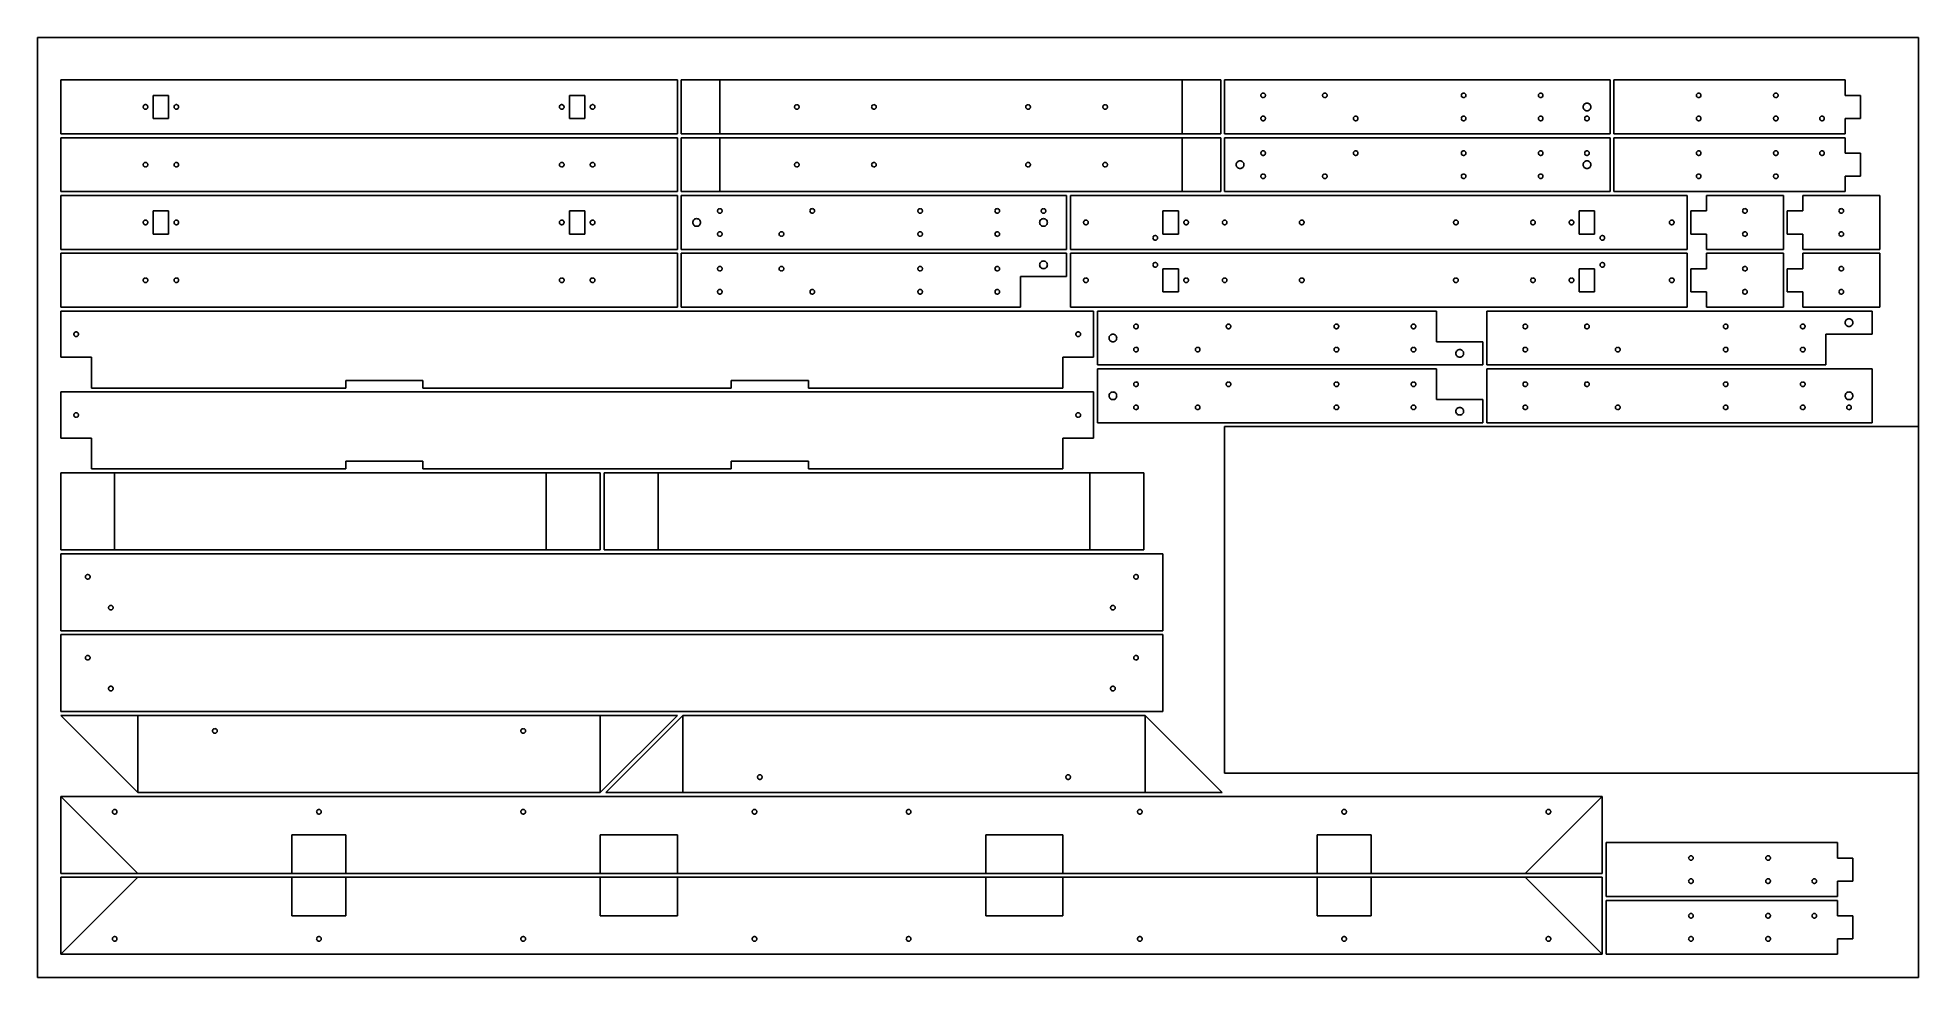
# Model space of a CAD drawing. Extents: x -122 to 122, y -61 to 61.
import ezdxf

# ---------------------------------------------------------------- set-up
doc = ezdxf.new("R2010")
doc.units = 0

msp = doc.modelspace()

# ---------------------------------------------------------------- linework, layer by layer
for p, q in [((-122.05, -61.01), (-122.05, 60.99)), ((-122.05, 60.99), (121.95, 60.99)), ((121.95, 60.99), (121.95, 10.49)), ((-119.05, 55.49), (-119.05, 48.49)), ((-39.05, 55.49), (-119.05, 55.49)), ((-39.05, 48.49), (-39.05, 55.49)), ((-38.55, 55.49), (-38.55, 48.49)), ((-33.55, 55.49), (-38.55, 55.49)), ((-33.55, 55.49), (-33.55, 48.49)), ((26.45, 55.49), (-33.55, 55.49)), ((26.45, 55.49), (26.45, 48.49)), ((26.45, 55.49), (31.45, 55.49)), ((31.45, 55.49), (31.45, 48.49)), ((31.95, 48.49), (31.95, 55.49)), ((31.95, 55.49), (81.95, 55.49)), ((36.7, 53.66), (36.74, 53.7)), ((36.74, 53.7), (36.79, 53.74)), ((36.79, 53.74), (36.84, 53.77)), ((36.84, 53.77), (36.9, 53.78)), ((36.9, 53.78), (36.95, 53.79)), ((36.95, 53.79), (37.01, 53.78)), ((37.01, 53.78), (37.07, 53.77)), ((37.07, 53.77), (37.12, 53.74)), ((37.12, 53.74), (37.17, 53.7)), ((37.17, 53.7), (37.2, 53.66)), ((44.74, 53.7), (44.7, 53.66)), ((44.79, 53.74), (44.74, 53.7)), ((44.84, 53.77), (44.79, 53.74)), ((44.9, 53.78), (44.84, 53.77)), ((44.95, 53.79), (44.9, 53.78)), ((45.01, 53.78), (44.95, 53.79)), ((45.07, 53.77), (45.01, 53.78)), ((45.12, 53.74), (45.07, 53.77)), ((45.17, 53.7), (45.12, 53.74)), ((45.2, 53.66), (45.17, 53.7)), ((62.74, 53.7), (62.7, 53.66)), ((62.79, 53.74), (62.74, 53.7)), ((62.84, 53.77), (62.79, 53.74)), ((62.9, 53.78), (62.84, 53.77)), ((62.95, 53.79), (62.9, 53.78)), ((63.01, 53.78), (62.95, 53.79)), ((63.07, 53.77), (63.01, 53.78)), ((63.12, 53.74), (63.07, 53.77)), ((63.17, 53.7), (63.12, 53.74)), ((63.2, 53.66), (63.17, 53.7)), ((72.74, 53.7), (72.7, 53.66)), ((72.79, 53.74), (72.74, 53.7)), ((72.84, 53.77), (72.79, 53.74)), ((72.9, 53.78), (72.84, 53.77)), ((72.95, 53.79), (72.9, 53.78)), ((73.01, 53.78), (72.95, 53.79)), ((73.07, 53.77), (73.01, 53.78)), ((73.12, 53.74), (73.07, 53.77)), ((73.17, 53.7), (73.12, 53.74)), ((73.2, 53.66), (73.17, 53.7)), ((81.95, 48.49), (81.95, 55.49)), ((112.45, 55.49), (82.45, 55.49)), ((82.45, 55.49), (82.45, 48.49)), ((93.2, 53.66), (93.24, 53.7)), ((93.24, 53.7), (93.29, 53.74)), ((93.29, 53.74), (93.34, 53.77)), ((93.34, 53.77), (93.4, 53.78)), ((93.4, 53.78), (93.45, 53.79)), ((93.45, 53.79), (93.51, 53.78)), ((93.51, 53.78), (93.57, 53.77)), ((93.57, 53.77), (93.62, 53.74)), ((93.62, 53.74), (93.67, 53.7)), ((93.67, 53.7), (93.7, 53.66)), ((103.2, 53.66), (103.24, 53.7)), ((103.24, 53.7), (103.29, 53.74)), ((103.29, 53.74), (103.34, 53.77)), ((103.34, 53.77), (103.4, 53.78)), ((103.4, 53.78), (103.45, 53.79)), ((103.45, 53.79), (103.51, 53.78)), ((103.51, 53.78), (103.57, 53.77)), ((103.57, 53.77), (103.62, 53.74)), ((103.62, 53.74), (103.67, 53.7)), ((103.67, 53.7), (103.7, 53.66)), ((112.45, 53.49), (112.45, 55.49)), ((-108.35, 51.99), (-108.34, 52.05)), ((-108.34, 51.93), (-108.35, 51.99)), ((-108.34, 52.05), (-108.32, 52.11)), ((-108.32, 51.88), (-108.34, 51.93)), ((-108.32, 52.11), (-108.3, 52.16)), ((-108.3, 51.82), (-108.32, 51.88)), ((-108.3, 52.16), (-108.26, 52.2)), ((-108.26, 51.78), (-108.3, 51.82)), ((-108.26, 52.2), (-108.21, 52.24)), ((-108.21, 51.74), (-108.26, 51.78)), ((-108.21, 52.24), (-108.16, 52.27)), ((-108.16, 51.71), (-108.21, 51.74)), ((-108.16, 52.27), (-108.1, 52.29)), ((-108.1, 51.7), (-108.16, 51.71)), ((-108.1, 52.29), (-108.05, 52.29)), ((-108.05, 51.69), (-108.1, 51.7)), ((-108.05, 52.29), (-107.99, 52.29)), ((-107.99, 51.7), (-108.05, 51.69)), ((-107.99, 52.29), (-107.93, 52.27)), ((-107.93, 51.71), (-107.99, 51.7)), ((-107.93, 52.27), (-107.88, 52.24)), ((-107.88, 51.74), (-107.93, 51.71)), ((-107.88, 52.24), (-107.83, 52.2)), ((-107.88, 51.74), (-107.83, 51.78)), ((-107.83, 52.2), (-107.8, 52.16)), ((-107.83, 51.78), (-107.8, 51.82)), ((-107.8, 52.16), (-107.77, 52.11)), ((-107.77, 51.88), (-107.8, 51.82)), ((-107.77, 52.11), (-107.75, 52.05)), ((-107.75, 51.93), (-107.77, 51.88)), ((-107.75, 52.05), (-107.75, 51.99)), ((-107.75, 51.99), (-107.75, 51.93)), ((-107.05, 50.49), (-107.05, 53.49)), ((-105.05, 53.49), (-107.05, 53.49)), ((-105.05, 53.49), (-105.05, 50.49)), ((-104.34, 52.05), (-104.35, 51.99)), ((-104.35, 51.99), (-104.34, 51.93)), ((-104.32, 52.11), (-104.34, 52.05)), ((-104.34, 51.93), (-104.32, 51.88)), ((-104.3, 52.16), (-104.32, 52.11)), ((-104.32, 51.88), (-104.3, 51.82)), ((-104.26, 52.2), (-104.3, 52.16)), ((-104.26, 51.78), (-104.3, 51.82)), ((-104.21, 52.24), (-104.26, 52.2)), ((-104.21, 51.74), (-104.26, 51.78)), ((-104.16, 52.27), (-104.21, 52.24)), ((-104.21, 51.74), (-104.16, 51.71)), ((-104.1, 52.29), (-104.16, 52.27)), ((-104.16, 51.71), (-104.1, 51.7)), ((-104.05, 52.29), (-104.1, 52.29)), ((-104.1, 51.7), (-104.05, 51.69)), ((-103.99, 52.29), (-104.05, 52.29)), ((-104.05, 51.69), (-103.99, 51.7)), ((-103.93, 52.27), (-103.99, 52.29)), ((-103.99, 51.7), (-103.93, 51.71)), ((-103.88, 52.24), (-103.93, 52.27)), ((-103.93, 51.71), (-103.88, 51.74)), ((-103.83, 52.2), (-103.88, 52.24)), ((-103.88, 51.74), (-103.83, 51.78)), ((-103.8, 52.16), (-103.83, 52.2)), ((-103.83, 51.78), (-103.8, 51.82)), ((-103.77, 52.11), (-103.8, 52.16)), ((-103.8, 51.82), (-103.77, 51.88)), ((-103.75, 52.05), (-103.77, 52.11)), ((-103.77, 51.88), (-103.75, 51.93)), ((-103.75, 51.99), (-103.75, 52.05)), ((-103.75, 51.93), (-103.75, 51.99)), ((-54.34, 52.05), (-54.35, 51.99)), ((-54.35, 51.99), (-54.34, 51.93)), ((-54.32, 52.11), (-54.34, 52.05)), ((-54.34, 51.93), (-54.32, 51.88)), ((-54.3, 52.16), (-54.32, 52.11)), ((-54.32, 51.88), (-54.3, 51.82)), ((-54.26, 52.2), (-54.3, 52.16)), ((-54.3, 51.82), (-54.26, 51.78)), ((-54.21, 52.24), (-54.26, 52.2)), ((-54.26, 51.78), (-54.21, 51.74)), ((-54.16, 52.27), (-54.21, 52.24)), ((-54.21, 51.74), (-54.16, 51.71)), ((-54.1, 52.29), (-54.16, 52.27)), ((-54.16, 51.71), (-54.1, 51.7)), ((-54.05, 52.29), (-54.1, 52.29)), ((-54.1, 51.7), (-54.05, 51.69)), ((-53.99, 52.29), (-54.05, 52.29)), ((-54.05, 51.69), (-53.99, 51.7)), ((-53.93, 52.27), (-53.99, 52.29)), ((-53.93, 51.71), (-53.99, 51.7)), ((-53.88, 52.24), (-53.93, 52.27)), ((-53.88, 51.74), (-53.93, 51.71)), ((-53.83, 52.2), (-53.88, 52.24)), ((-53.88, 51.74), (-53.83, 51.78)), ((-53.8, 52.16), (-53.83, 52.2)), ((-53.83, 51.78), (-53.8, 51.82)), ((-53.77, 52.11), (-53.8, 52.16)), ((-53.8, 51.82), (-53.77, 51.88)), ((-53.75, 52.05), (-53.77, 52.11)), ((-53.77, 51.88), (-53.75, 51.93)), ((-53.75, 51.99), (-53.75, 52.05)), ((-53.75, 51.93), (-53.75, 51.99)), ((-51.05, 53.49), (-53.05, 53.49)), ((-53.05, 50.49), (-53.05, 53.49)), ((-51.05, 50.49), (-51.05, 53.49)), ((-50.35, 51.99), (-50.34, 52.05)), ((-50.34, 51.93), (-50.35, 51.99)), ((-50.34, 52.05), (-50.32, 52.11)), ((-50.32, 51.88), (-50.34, 51.93)), ((-50.32, 52.11), (-50.3, 52.16)), ((-50.3, 51.82), (-50.32, 51.88)), ((-50.3, 52.16), (-50.26, 52.2)), ((-50.26, 51.78), (-50.3, 51.82)), ((-50.26, 52.2), (-50.21, 52.24)), ((-50.21, 51.74), (-50.26, 51.78)), ((-50.21, 52.24), (-50.16, 52.27)), ((-50.21, 51.74), (-50.16, 51.71)), ((-50.16, 52.27), (-50.1, 52.29)), ((-50.16, 51.71), (-50.1, 51.7)), ((-50.1, 52.29), (-50.05, 52.29)), ((-50.05, 51.69), (-50.1, 51.7)), ((-50.05, 52.29), (-49.99, 52.29)), ((-49.99, 51.7), (-50.05, 51.69)), ((-49.99, 52.29), (-49.93, 52.27)), ((-49.93, 51.71), (-49.99, 51.7)), ((-49.93, 52.27), (-49.88, 52.24)), ((-49.88, 51.74), (-49.93, 51.71)), ((-49.88, 52.24), (-49.83, 52.2)), ((-49.83, 51.78), (-49.88, 51.74)), ((-49.83, 52.2), (-49.8, 52.16)), ((-49.8, 51.82), (-49.83, 51.78)), ((-49.8, 52.16), (-49.77, 52.11)), ((-49.77, 51.88), (-49.8, 51.82)), ((-49.77, 52.11), (-49.75, 52.05)), ((-49.75, 51.93), (-49.77, 51.88)), ((-49.75, 52.05), (-49.75, 51.99)), ((-49.75, 51.99), (-49.75, 51.93)), ((-23.85, 51.99), (-23.84, 52.05)), ((-23.84, 51.93), (-23.85, 51.99)), ((-23.84, 52.05), (-23.82, 52.11)), ((-23.82, 51.88), (-23.84, 51.93)), ((-23.82, 52.11), (-23.8, 52.16)), ((-23.82, 51.88), (-23.8, 51.82)), ((-23.8, 52.16), (-23.76, 52.2)), ((-23.8, 51.82), (-23.76, 51.78)), ((-23.76, 52.2), (-23.71, 52.24)), ((-23.71, 51.74), (-23.76, 51.78)), ((-23.71, 52.24), (-23.66, 52.27)), ((-23.66, 51.71), (-23.71, 51.74)), ((-23.66, 52.27), (-23.6, 52.28)), ((-23.6, 51.7), (-23.66, 51.71)), ((-23.6, 52.28), (-23.55, 52.29)), ((-23.55, 51.69), (-23.6, 51.7)), ((-23.55, 52.29), (-23.49, 52.28)), ((-23.49, 51.7), (-23.55, 51.69)), ((-23.49, 52.28), (-23.43, 52.27)), ((-23.43, 51.71), (-23.49, 51.7)), ((-23.43, 52.27), (-23.38, 52.24)), ((-23.38, 51.74), (-23.43, 51.71)), ((-23.38, 52.24), (-23.33, 52.2)), ((-23.33, 51.78), (-23.38, 51.74)), ((-23.33, 52.2), (-23.3, 52.16)), ((-23.3, 51.82), (-23.33, 51.78)), ((-23.3, 52.16), (-23.27, 52.11)), ((-23.27, 51.88), (-23.3, 51.82)), ((-23.27, 52.11), (-23.25, 52.05)), ((-23.25, 51.93), (-23.27, 51.88)), ((-23.25, 52.05), (-23.25, 51.99)), ((-23.25, 51.99), (-23.25, 51.93)), ((-13.84, 52.05), (-13.85, 51.99)), ((-13.85, 51.99), (-13.84, 51.93)), ((-13.82, 52.11), (-13.84, 52.05)), ((-13.84, 51.93), (-13.82, 51.88)), ((-13.8, 52.16), (-13.82, 52.11)), ((-13.82, 51.88), (-13.8, 51.82)), ((-13.76, 52.2), (-13.8, 52.16)), ((-13.8, 51.82), (-13.76, 51.78)), ((-13.71, 52.24), (-13.76, 52.2)), ((-13.76, 51.78), (-13.71, 51.74)), ((-13.66, 52.27), (-13.71, 52.24)), ((-13.71, 51.74), (-13.66, 51.71)), ((-13.6, 52.28), (-13.66, 52.27)), ((-13.66, 51.71), (-13.6, 51.7)), ((-13.55, 52.29), (-13.6, 52.28)), ((-13.6, 51.7), (-13.55, 51.69)), ((-13.49, 52.28), (-13.55, 52.29)), ((-13.55, 51.69), (-13.49, 51.7)), ((-13.43, 52.27), (-13.49, 52.28)), ((-13.49, 51.7), (-13.43, 51.71)), ((-13.38, 52.24), (-13.43, 52.27)), ((-13.43, 51.71), (-13.38, 51.74)), ((-13.33, 52.2), (-13.38, 52.24)), ((-13.38, 51.74), (-13.33, 51.78)), ((-13.3, 52.16), (-13.33, 52.2)), ((-13.3, 51.82), (-13.33, 51.78)), ((-13.27, 52.11), (-13.3, 52.16)), ((-13.27, 51.88), (-13.3, 51.82)), ((-13.25, 52.05), (-13.27, 52.11)), ((-13.27, 51.88), (-13.25, 51.93)), ((-13.25, 51.99), (-13.25, 52.05)), ((-13.25, 51.93), (-13.25, 51.99)), ((6.15, 51.99), (6.16, 52.05)), ((6.16, 51.93), (6.15, 51.99)), ((6.16, 52.05), (6.18, 52.11)), ((6.18, 51.88), (6.16, 51.93)), ((6.18, 52.11), (6.2, 52.16)), ((6.18, 51.88), (6.2, 51.82)), ((6.2, 52.16), (6.24, 52.2)), ((6.2, 51.82), (6.24, 51.78)), ((6.24, 52.2), (6.29, 52.24)), ((6.29, 51.74), (6.24, 51.78)), ((6.29, 52.24), (6.34, 52.27)), ((6.34, 51.71), (6.29, 51.74)), ((6.34, 52.27), (6.4, 52.28)), ((6.4, 51.7), (6.34, 51.71)), ((6.4, 52.28), (6.45, 52.29)), ((6.45, 51.69), (6.4, 51.7)), ((6.45, 52.29), (6.51, 52.28)), ((6.51, 51.7), (6.45, 51.69)), ((6.51, 52.28), (6.57, 52.27)), ((6.57, 51.71), (6.51, 51.7)), ((6.57, 52.27), (6.62, 52.24)), ((6.62, 51.74), (6.57, 51.71)), ((6.62, 52.24), (6.67, 52.2)), ((6.67, 51.78), (6.62, 51.74)), ((6.67, 52.2), (6.7, 52.16)), ((6.7, 51.82), (6.67, 51.78)), ((6.7, 52.16), (6.73, 52.11)), ((6.73, 51.88), (6.7, 51.82)), ((6.73, 52.11), (6.75, 52.05)), ((6.75, 51.93), (6.73, 51.88)), ((6.75, 52.05), (6.75, 51.99)), ((6.75, 51.99), (6.75, 51.93)), ((16.16, 52.05), (16.15, 51.99)), ((16.15, 51.99), (16.16, 51.93)), ((16.18, 52.11), (16.16, 52.05)), ((16.16, 51.93), (16.18, 51.88)), ((16.2, 52.16), (16.18, 52.11)), ((16.18, 51.88), (16.2, 51.82)), ((16.24, 52.2), (16.2, 52.16)), ((16.2, 51.82), (16.24, 51.78)), ((16.29, 52.24), (16.24, 52.2)), ((16.24, 51.78), (16.29, 51.74)), ((16.34, 52.27), (16.29, 52.24)), ((16.29, 51.74), (16.34, 51.71)), ((16.4, 52.28), (16.34, 52.27)), ((16.34, 51.71), (16.4, 51.7)), ((16.45, 52.29), (16.4, 52.28)), ((16.4, 51.7), (16.45, 51.69)), ((16.51, 52.28), (16.45, 52.29)), ((16.45, 51.69), (16.51, 51.7)), ((16.57, 52.27), (16.51, 52.28)), ((16.51, 51.7), (16.57, 51.71)), ((16.62, 52.24), (16.57, 52.27)), ((16.57, 51.71), (16.62, 51.74)), ((16.67, 52.2), (16.62, 52.24)), ((16.62, 51.74), (16.67, 51.78)), ((16.7, 52.16), (16.67, 52.2)), ((16.7, 51.82), (16.67, 51.78)), ((16.73, 52.11), (16.7, 52.16)), ((16.73, 51.88), (16.7, 51.82)), ((16.75, 52.05), (16.73, 52.11)), ((16.73, 51.88), (16.75, 51.93)), ((16.75, 51.99), (16.75, 52.05)), ((16.75, 51.93), (16.75, 51.99)), ((36.65, 53.49), (36.66, 53.55)), ((36.66, 53.43), (36.65, 53.49)), ((36.66, 53.55), (36.68, 53.61)), ((36.68, 53.38), (36.66, 53.43)), ((36.68, 53.61), (36.7, 53.66)), ((36.7, 53.32), (36.68, 53.38)), ((36.74, 53.28), (36.7, 53.32)), ((36.79, 53.24), (36.74, 53.28)), ((36.84, 53.21), (36.79, 53.24)), ((36.9, 53.2), (36.84, 53.21)), ((36.95, 53.19), (36.9, 53.2)), ((37.01, 53.2), (36.95, 53.19)), ((37.07, 53.21), (37.01, 53.2)), ((37.12, 53.24), (37.07, 53.21)), ((37.17, 53.28), (37.12, 53.24)), ((37.2, 53.32), (37.17, 53.28)), ((37.2, 53.66), (37.23, 53.61)), ((37.23, 53.38), (37.2, 53.32)), ((37.25, 53.55), (37.23, 53.61)), ((37.25, 53.43), (37.23, 53.38)), ((37.25, 53.49), (37.25, 53.55)), ((37.25, 53.49), (37.25, 53.48)), ((37.25, 53.48), (37.25, 53.43)), ((44.66, 53.55), (44.65, 53.5)), ((44.65, 53.5), (44.65, 53.49)), ((44.65, 53.49), (44.66, 53.43)), ((44.68, 53.61), (44.66, 53.55)), ((44.66, 53.43), (44.68, 53.38)), ((44.7, 53.66), (44.68, 53.61)), ((44.68, 53.38), (44.7, 53.32)), ((44.7, 53.32), (44.74, 53.28)), ((44.74, 53.28), (44.79, 53.24)), ((44.79, 53.24), (44.84, 53.21)), ((44.84, 53.21), (44.9, 53.2)), ((44.9, 53.2), (44.95, 53.19)), ((44.95, 53.19), (45.01, 53.2)), ((45.01, 53.2), (45.07, 53.21)), ((45.07, 53.21), (45.12, 53.24)), ((45.12, 53.24), (45.17, 53.28)), ((45.17, 53.28), (45.2, 53.31)), ((45.23, 53.61), (45.2, 53.66)), ((45.23, 53.38), (45.2, 53.32)), ((45.2, 53.31), (45.2, 53.32)), ((45.25, 53.55), (45.23, 53.61)), ((45.25, 53.43), (45.23, 53.38)), ((45.25, 53.49), (45.25, 53.55)), ((45.25, 53.43), (45.25, 53.49)), ((62.66, 53.55), (62.65, 53.49)), ((62.65, 53.49), (62.66, 53.43)), ((62.68, 53.61), (62.66, 53.55)), ((62.66, 53.43), (62.68, 53.38)), ((62.7, 53.66), (62.68, 53.61)), ((62.68, 53.38), (62.7, 53.32)), ((62.7, 53.32), (62.74, 53.28)), ((62.74, 53.28), (62.79, 53.24)), ((62.79, 53.24), (62.84, 53.21)), ((62.84, 53.21), (62.9, 53.2)), ((62.9, 53.2), (62.95, 53.19)), ((62.95, 53.19), (63.01, 53.2)), ((63.01, 53.2), (63.07, 53.21)), ((63.07, 53.21), (63.12, 53.24)), ((63.12, 53.24), (63.17, 53.28)), ((63.17, 53.28), (63.2, 53.32)), ((63.23, 53.61), (63.2, 53.66)), ((63.23, 53.38), (63.2, 53.32)), ((63.25, 53.55), (63.23, 53.61)), ((63.25, 53.43), (63.23, 53.38)), ((63.25, 53.49), (63.25, 53.55)), ((63.25, 53.49), (63.25, 53.48)), ((63.25, 53.48), (63.25, 53.43)), ((72.66, 53.55), (72.65, 53.5)), ((72.65, 53.5), (72.65, 53.49)), ((72.65, 53.49), (72.66, 53.43)), ((72.68, 53.61), (72.66, 53.55)), ((72.66, 53.43), (72.68, 53.38)), ((72.7, 53.66), (72.68, 53.61)), ((72.68, 53.38), (72.7, 53.32)), ((72.7, 53.32), (72.74, 53.28)), ((72.74, 53.28), (72.79, 53.24)), ((72.79, 53.24), (72.84, 53.21)), ((72.9, 53.2), (72.84, 53.21)), ((72.95, 53.19), (72.9, 53.2)), ((72.95, 53.19), (73.01, 53.2)), ((73.01, 53.2), (73.07, 53.21)), ((73.07, 53.21), (73.12, 53.24)), ((73.12, 53.24), (73.17, 53.28)), ((73.17, 53.28), (73.2, 53.32)), ((73.23, 53.61), (73.2, 53.66)), ((73.2, 53.32), (73.23, 53.38)), ((73.25, 53.55), (73.23, 53.61)), ((73.25, 53.43), (73.23, 53.38)), ((73.25, 53.49), (73.25, 53.55)), ((73.25, 53.43), (73.25, 53.49)), ((78.46, 52.09), (78.45, 51.99)), ((78.45, 51.99), (78.46, 51.89)), ((78.49, 52.18), (78.46, 52.09)), ((78.46, 51.89), (78.49, 51.8)), ((78.54, 52.27), (78.49, 52.18)), ((78.49, 51.8), (78.54, 51.71)), ((78.6, 52.34), (78.54, 52.27)), ((78.54, 51.71), (78.6, 51.64)), ((78.68, 52.41), (78.6, 52.34)), ((78.6, 51.64), (78.68, 51.57)), ((78.76, 52.45), (78.68, 52.41)), ((78.68, 51.57), (78.76, 51.53)), ((78.86, 52.48), (78.76, 52.45)), ((78.86, 51.5), (78.76, 51.53)), ((78.95, 52.49), (78.86, 52.48)), ((78.95, 51.49), (78.86, 51.5)), ((79.05, 52.48), (78.95, 52.49)), ((78.95, 51.49), (79.05, 51.5)), ((79.15, 52.45), (79.05, 52.48)), ((79.05, 51.5), (79.15, 51.53)), ((79.23, 52.41), (79.15, 52.45)), ((79.15, 51.53), (79.23, 51.57)), ((79.31, 52.34), (79.23, 52.41)), ((79.23, 51.57), (79.31, 51.64)), ((79.37, 52.27), (79.31, 52.34)), ((79.31, 51.64), (79.37, 51.71)), ((79.42, 52.18), (79.37, 52.27)), ((79.37, 51.71), (79.42, 51.8)), ((79.44, 52.09), (79.42, 52.18)), ((79.42, 51.8), (79.44, 51.89)), ((79.45, 51.99), (79.44, 52.09)), ((79.44, 51.89), (79.45, 51.99)), ((93.16, 53.55), (93.15, 53.49)), ((93.16, 53.43), (93.15, 53.49)), ((93.15, 53.49), (93.15, 53.49)), ((93.16, 53.55), (93.18, 53.61)), ((93.18, 53.38), (93.16, 53.43)), ((93.18, 53.61), (93.2, 53.66)), ((93.2, 53.32), (93.18, 53.38)), ((93.24, 53.28), (93.2, 53.32)), ((93.29, 53.24), (93.24, 53.28)), ((93.34, 53.21), (93.29, 53.24)), ((93.4, 53.2), (93.34, 53.21)), ((93.45, 53.19), (93.4, 53.2)), ((93.51, 53.2), (93.45, 53.19)), ((93.57, 53.21), (93.51, 53.2)), ((93.62, 53.24), (93.57, 53.21)), ((93.67, 53.28), (93.62, 53.24)), ((93.7, 53.32), (93.67, 53.28)), ((93.7, 53.66), (93.73, 53.61)), ((93.73, 53.38), (93.7, 53.32)), ((93.73, 53.61), (93.75, 53.55)), ((93.75, 53.43), (93.73, 53.38)), ((93.75, 53.55), (93.75, 53.49)), ((93.75, 53.49), (93.75, 53.49)), ((93.75, 53.49), (93.75, 53.43)), ((103.15, 53.49), (103.16, 53.55)), ((103.16, 53.43), (103.15, 53.49)), ((103.15, 53.49), (103.15, 53.49)), ((103.16, 53.55), (103.18, 53.61)), ((103.18, 53.38), (103.16, 53.43)), ((103.18, 53.61), (103.2, 53.66)), ((103.2, 53.32), (103.18, 53.38)), ((103.24, 53.28), (103.2, 53.32)), ((103.29, 53.24), (103.24, 53.28)), ((103.34, 53.21), (103.29, 53.24)), ((103.4, 53.2), (103.34, 53.21)), ((103.45, 53.19), (103.4, 53.2)), ((103.51, 53.2), (103.45, 53.19)), ((103.57, 53.21), (103.51, 53.2)), ((103.62, 53.24), (103.57, 53.21)), ((103.67, 53.28), (103.62, 53.24)), ((103.7, 53.32), (103.67, 53.28)), ((103.7, 53.66), (103.73, 53.61)), ((103.73, 53.38), (103.7, 53.32)), ((103.73, 53.61), (103.75, 53.55)), ((103.75, 53.43), (103.73, 53.38)), ((103.75, 53.49), (103.75, 53.55)), ((103.75, 53.49), (103.75, 53.49)), ((103.75, 53.49), (103.75, 53.43)), ((114.45, 53.49), (112.45, 53.49)), ((114.45, 50.49), (114.45, 53.49)), ((-105.05, 50.49), (-107.05, 50.49)), ((-51.05, 50.49), (-53.05, 50.49)), ((36.66, 50.55), (36.65, 50.49)), ((36.65, 50.49), (36.66, 50.43)), ((36.68, 50.61), (36.66, 50.55)), ((36.68, 50.38), (36.66, 50.43)), ((36.7, 50.66), (36.68, 50.61)), ((36.68, 50.38), (36.7, 50.32)), ((36.74, 50.7), (36.7, 50.66)), ((36.74, 50.28), (36.7, 50.32)), ((36.79, 50.74), (36.74, 50.7)), ((36.79, 50.24), (36.74, 50.28)), ((36.84, 50.77), (36.79, 50.74)), ((36.84, 50.21), (36.79, 50.24)), ((36.9, 50.78), (36.84, 50.77)), ((36.9, 50.2), (36.84, 50.21)), ((36.95, 50.79), (36.9, 50.78)), ((36.95, 50.19), (36.9, 50.2)), ((36.95, 50.79), (37.01, 50.78)), ((37.01, 50.2), (36.95, 50.19)), ((37.01, 50.78), (37.07, 50.77)), ((37.07, 50.21), (37.01, 50.2)), ((37.07, 50.77), (37.12, 50.74)), ((37.12, 50.24), (37.07, 50.21)), ((37.12, 50.74), (37.17, 50.7)), ((37.17, 50.28), (37.12, 50.24)), ((37.17, 50.7), (37.2, 50.66)), ((37.2, 50.32), (37.17, 50.28)), ((37.2, 50.66), (37.23, 50.61)), ((37.23, 50.38), (37.2, 50.32)), ((37.23, 50.61), (37.25, 50.55)), ((37.25, 50.43), (37.23, 50.38)), ((37.25, 50.55), (37.25, 50.49)), ((37.25, 50.49), (37.25, 50.43)), ((48.65, 50.49), (48.66, 50.55)), ((48.66, 50.43), (48.65, 50.49)), ((48.68, 50.61), (48.66, 50.55)), ((48.68, 50.38), (48.66, 50.43)), ((48.7, 50.66), (48.68, 50.61)), ((48.7, 50.32), (48.68, 50.38)), ((48.71, 50.67), (48.7, 50.66)), ((48.74, 50.28), (48.7, 50.32)), ((48.71, 50.67), (48.74, 50.7)), ((48.74, 50.7), (48.79, 50.74)), ((48.79, 50.24), (48.74, 50.28)), ((48.79, 50.74), (48.84, 50.77)), ((48.84, 50.21), (48.79, 50.24)), ((48.84, 50.77), (48.9, 50.78)), ((48.9, 50.2), (48.84, 50.21)), ((48.9, 50.78), (48.95, 50.79)), ((48.95, 50.19), (48.9, 50.2)), ((48.95, 50.79), (49.01, 50.78)), ((49.01, 50.2), (48.95, 50.19)), ((49.01, 50.78), (49.07, 50.77)), ((49.07, 50.21), (49.01, 50.2)), ((49.07, 50.77), (49.12, 50.74)), ((49.12, 50.24), (49.07, 50.21)), ((49.12, 50.74), (49.17, 50.7)), ((49.17, 50.28), (49.12, 50.24)), ((49.17, 50.7), (49.2, 50.66)), ((49.2, 50.32), (49.17, 50.28)), ((49.2, 50.66), (49.23, 50.61)), ((49.23, 50.38), (49.2, 50.32)), ((49.23, 50.61), (49.25, 50.55)), ((49.25, 50.43), (49.23, 50.38)), ((49.25, 50.55), (49.25, 50.49)), ((49.25, 50.49), (49.25, 50.48)), ((49.25, 50.48), (49.25, 50.43)), ((62.65, 50.5), (62.66, 50.55)), ((62.65, 50.5), (62.65, 50.49)), ((62.65, 50.49), (62.66, 50.43)), ((62.68, 50.61), (62.66, 50.55)), ((62.66, 50.43), (62.68, 50.38)), ((62.7, 50.66), (62.68, 50.61)), ((62.68, 50.38), (62.7, 50.32)), ((62.74, 50.7), (62.7, 50.66)), ((62.7, 50.32), (62.74, 50.28)), ((62.79, 50.74), (62.74, 50.7)), ((62.74, 50.28), (62.79, 50.24)), ((62.84, 50.77), (62.79, 50.74)), ((62.79, 50.24), (62.84, 50.21)), ((62.9, 50.78), (62.84, 50.77)), ((62.84, 50.21), (62.9, 50.2)), ((62.95, 50.79), (62.9, 50.78)), ((62.9, 50.2), (62.95, 50.19)), ((63.01, 50.78), (62.95, 50.79)), ((62.95, 50.19), (63.01, 50.2)), ((63.07, 50.77), (63.01, 50.78)), ((63.01, 50.2), (63.07, 50.21)), ((63.12, 50.74), (63.07, 50.77)), ((63.07, 50.21), (63.12, 50.24)), ((63.17, 50.7), (63.12, 50.74)), ((63.12, 50.24), (63.17, 50.28)), ((63.2, 50.66), (63.17, 50.7)), ((63.17, 50.28), (63.2, 50.32)), ((63.23, 50.61), (63.2, 50.66)), ((63.2, 50.32), (63.23, 50.38)), ((63.25, 50.55), (63.23, 50.61)), ((63.23, 50.38), (63.25, 50.43)), ((63.25, 50.49), (63.25, 50.55)), ((63.25, 50.43), (63.25, 50.49)), ((72.65, 50.49), (72.66, 50.55)), ((72.65, 50.49), (72.66, 50.43)), ((72.66, 50.55), (72.68, 50.61)), ((72.66, 50.43), (72.68, 50.38)), ((72.68, 50.61), (72.7, 50.66)), ((72.68, 50.38), (72.7, 50.32)), ((72.7, 50.66), (72.74, 50.7)), ((72.7, 50.32), (72.74, 50.28)), ((72.74, 50.7), (72.79, 50.74)), ((72.74, 50.28), (72.79, 50.24)), ((72.79, 50.74), (72.84, 50.77)), ((72.79, 50.24), (72.84, 50.21)), ((72.9, 50.78), (72.84, 50.77)), ((72.84, 50.21), (72.9, 50.2)), ((72.95, 50.79), (72.9, 50.78)), ((72.9, 50.2), (72.95, 50.19)), ((73.01, 50.78), (72.95, 50.79)), ((72.95, 50.19), (73.01, 50.2)), ((73.07, 50.77), (73.01, 50.78)), ((73.01, 50.2), (73.07, 50.21)), ((73.12, 50.74), (73.07, 50.77)), ((73.07, 50.21), (73.12, 50.24)), ((73.17, 50.7), (73.12, 50.74)), ((73.12, 50.24), (73.17, 50.28)), ((73.2, 50.66), (73.17, 50.7)), ((73.17, 50.28), (73.2, 50.32)), ((73.23, 50.61), (73.2, 50.66)), ((73.2, 50.32), (73.23, 50.38)), ((73.25, 50.55), (73.23, 50.61)), ((73.23, 50.38), (73.25, 50.43)), ((73.25, 50.55), (73.25, 50.49)), ((73.25, 50.43), (73.25, 50.49)), ((78.65, 50.49), (78.66, 50.55)), ((78.66, 50.43), (78.65, 50.49)), ((78.66, 50.55), (78.68, 50.61)), ((78.68, 50.38), (78.66, 50.43)), ((78.68, 50.61), (78.7, 50.66)), ((78.7, 50.32), (78.68, 50.38)), ((78.7, 50.66), (78.74, 50.7)), ((78.74, 50.28), (78.7, 50.32)), ((78.74, 50.7), (78.79, 50.74)), ((78.79, 50.24), (78.74, 50.28)), ((78.79, 50.74), (78.84, 50.77)), ((78.84, 50.21), (78.79, 50.24)), ((78.84, 50.77), (78.9, 50.78)), ((78.9, 50.2), (78.84, 50.21)), ((78.9, 50.78), (78.95, 50.79)), ((78.95, 50.19), (78.9, 50.2)), ((78.95, 50.79), (79.01, 50.78)), ((79.01, 50.2), (78.95, 50.19)), ((79.01, 50.78), (79.07, 50.77)), ((79.07, 50.21), (79.01, 50.2)), ((79.07, 50.77), (79.12, 50.74)), ((79.12, 50.24), (79.07, 50.21)), ((79.12, 50.74), (79.17, 50.7)), ((79.17, 50.28), (79.12, 50.24)), ((79.17, 50.7), (79.2, 50.66)), ((79.2, 50.32), (79.17, 50.28)), ((79.2, 50.66), (79.23, 50.61)), ((79.2, 50.32), (79.23, 50.38)), ((79.23, 50.61), (79.25, 50.55)), ((79.23, 50.38), (79.25, 50.43)), ((79.25, 50.55), (79.25, 50.49)), ((79.25, 50.49), (79.25, 50.43)), ((93.15, 50.49), (93.16, 50.55)), ((93.15, 50.49), (93.15, 50.49)), ((93.15, 50.49), (93.16, 50.43)), ((93.16, 50.55), (93.18, 50.61)), ((93.16, 50.43), (93.18, 50.38)), ((93.2, 50.66), (93.18, 50.61)), ((93.18, 50.38), (93.2, 50.32)), ((93.24, 50.7), (93.2, 50.66)), ((93.2, 50.32), (93.24, 50.28)), ((93.29, 50.74), (93.24, 50.7)), ((93.24, 50.28), (93.29, 50.24)), ((93.34, 50.77), (93.29, 50.74)), ((93.29, 50.24), (93.34, 50.21)), ((93.4, 50.78), (93.34, 50.77)), ((93.34, 50.21), (93.4, 50.2)), ((93.45, 50.79), (93.4, 50.78)), ((93.4, 50.2), (93.45, 50.19)), ((93.51, 50.78), (93.45, 50.79)), ((93.45, 50.19), (93.51, 50.2)), ((93.57, 50.77), (93.51, 50.78)), ((93.51, 50.2), (93.57, 50.21)), ((93.62, 50.74), (93.57, 50.77)), ((93.57, 50.21), (93.62, 50.24)), ((93.67, 50.7), (93.62, 50.74)), ((93.62, 50.24), (93.67, 50.28)), ((93.7, 50.66), (93.67, 50.7)), ((93.67, 50.28), (93.7, 50.32)), ((93.73, 50.61), (93.7, 50.66)), ((93.7, 50.32), (93.73, 50.38)), ((93.75, 50.55), (93.73, 50.61)), ((93.73, 50.38), (93.75, 50.43)), ((93.75, 50.49), (93.75, 50.55)), ((93.75, 50.43), (93.75, 50.49)), ((93.75, 50.49), (93.75, 50.49)), ((103.15, 50.49), (103.16, 50.55)), ((103.15, 50.49), (103.15, 50.49)), ((103.15, 50.49), (103.16, 50.43)), ((103.18, 50.61), (103.16, 50.55)), ((103.16, 50.43), (103.18, 50.38)), ((103.2, 50.66), (103.18, 50.61)), ((103.18, 50.38), (103.2, 50.32)), ((103.24, 50.7), (103.2, 50.66)), ((103.2, 50.32), (103.24, 50.28)), ((103.29, 50.74), (103.24, 50.7)), ((103.24, 50.28), (103.29, 50.24)), ((103.34, 50.77), (103.29, 50.74)), ((103.29, 50.24), (103.34, 50.21)), ((103.4, 50.78), (103.34, 50.77)), ((103.34, 50.21), (103.4, 50.2)), ((103.45, 50.79), (103.4, 50.78)), ((103.4, 50.2), (103.45, 50.19)), ((103.51, 50.78), (103.45, 50.79)), ((103.45, 50.19), (103.51, 50.2)), ((103.57, 50.77), (103.51, 50.78)), ((103.51, 50.2), (103.57, 50.21)), ((103.62, 50.74), (103.57, 50.77)), ((103.57, 50.21), (103.62, 50.24)), ((103.67, 50.7), (103.62, 50.74)), ((103.62, 50.24), (103.67, 50.28)), ((103.7, 50.66), (103.67, 50.7)), ((103.67, 50.28), (103.7, 50.32)), ((103.73, 50.61), (103.7, 50.66)), ((103.7, 50.32), (103.73, 50.38)), ((103.75, 50.55), (103.73, 50.61)), ((103.73, 50.38), (103.75, 50.43)), ((103.75, 50.49), (103.75, 50.55)), ((103.75, 50.43), (103.75, 50.49)), ((103.75, 50.49), (103.75, 50.49)), ((109.16, 50.55), (109.15, 50.49)), ((109.15, 50.49), (109.15, 50.49)), ((109.15, 50.49), (109.16, 50.43)), ((109.16, 50.55), (109.18, 50.61)), ((109.16, 50.43), (109.18, 50.38)), ((109.18, 50.61), (109.2, 50.66)), ((109.18, 50.38), (109.2, 50.32)), ((109.24, 50.7), (109.2, 50.66)), ((109.2, 50.32), (109.24, 50.28)), ((109.29, 50.74), (109.24, 50.7)), ((109.24, 50.28), (109.29, 50.24)), ((109.34, 50.77), (109.29, 50.74)), ((109.29, 50.24), (109.34, 50.21)), ((109.4, 50.78), (109.34, 50.77)), ((109.34, 50.21), (109.4, 50.2)), ((109.45, 50.79), (109.4, 50.78)), ((109.4, 50.2), (109.45, 50.19)), ((109.51, 50.78), (109.45, 50.79)), ((109.45, 50.19), (109.51, 50.2)), ((109.57, 50.77), (109.51, 50.78)), ((109.51, 50.2), (109.57, 50.21)), ((109.62, 50.74), (109.57, 50.77)), ((109.57, 50.21), (109.62, 50.24)), ((109.67, 50.7), (109.62, 50.74)), ((109.62, 50.24), (109.67, 50.28)), ((109.7, 50.66), (109.67, 50.7)), ((109.67, 50.28), (109.7, 50.32)), ((109.73, 50.61), (109.7, 50.66)), ((109.7, 50.32), (109.73, 50.38)), ((109.75, 50.55), (109.73, 50.61)), ((109.73, 50.38), (109.75, 50.43)), ((109.75, 50.55), (109.75, 50.49)), ((109.75, 50.43), (109.75, 50.49)), ((109.75, 50.49), (109.75, 50.49)), ((112.45, 50.49), (112.45, 48.49)), ((114.45, 50.49), (112.45, 50.49)), ((-39.05, 48.49), (-119.05, 48.49)), ((-119.05, 40.99), (-119.05, 47.99)), ((-39.05, 47.99), (-119.05, 47.99)), ((-39.05, 40.99), (-39.05, 47.99)), ((-33.55, 48.49), (-38.55, 48.49)), ((-38.55, 40.99), (-38.55, 47.99)), ((-33.55, 47.99), (-38.55, 47.99)), ((-33.55, 48.49), (26.45, 48.49)), ((-33.55, 40.99), (-33.55, 47.99)), ((26.45, 47.99), (-33.55, 47.99)), ((26.45, 48.49), (31.45, 48.49)), ((26.45, 47.99), (26.45, 40.99)), ((26.45, 47.99), (31.45, 47.99)), ((31.45, 47.99), (31.45, 40.99)), ((31.95, 48.49), (81.95, 48.49)), ((31.95, 47.99), (81.95, 47.99)), ((31.95, 47.99), (31.95, 40.99)), ((81.95, 47.99), (81.95, 40.99)), ((82.45, 48.49), (112.45, 48.49)), ((82.45, 47.99), (112.45, 47.99)), ((82.45, 40.99), (82.45, 47.99)), ((112.45, 47.99), (112.45, 45.99)), ((-108.34, 44.55), (-108.35, 44.49)), ((-108.34, 44.43), (-108.35, 44.49)), ((-108.32, 44.61), (-108.34, 44.55)), ((-108.32, 44.38), (-108.34, 44.43)), ((-108.32, 44.61), (-108.3, 44.66)), ((-108.3, 44.32), (-108.32, 44.38)), ((-108.3, 44.66), (-108.26, 44.7)), ((-108.26, 44.28), (-108.3, 44.32)), ((-108.26, 44.7), (-108.21, 44.74)), ((-108.21, 44.24), (-108.26, 44.28)), ((-108.21, 44.74), (-108.16, 44.77)), ((-108.16, 44.21), (-108.21, 44.24)), ((-108.16, 44.77), (-108.1, 44.79)), ((-108.1, 44.2), (-108.16, 44.21)), ((-108.1, 44.79), (-108.05, 44.79)), ((-108.05, 44.19), (-108.1, 44.2)), ((-108.05, 44.79), (-107.99, 44.79)), ((-107.99, 44.2), (-108.05, 44.19)), ((-107.99, 44.79), (-107.93, 44.77)), ((-107.93, 44.21), (-107.99, 44.2)), ((-107.93, 44.77), (-107.88, 44.74)), ((-107.88, 44.24), (-107.93, 44.21)), ((-107.88, 44.74), (-107.83, 44.7)), ((-107.83, 44.28), (-107.88, 44.24)), ((-107.83, 44.7), (-107.8, 44.66)), ((-107.8, 44.32), (-107.83, 44.28)), ((-107.8, 44.66), (-107.77, 44.61)), ((-107.77, 44.38), (-107.8, 44.32)), ((-107.77, 44.61), (-107.75, 44.55)), ((-107.75, 44.43), (-107.77, 44.38)), ((-107.75, 44.55), (-107.75, 44.5)), ((-107.75, 44.5), (-107.75, 44.49)), ((-107.75, 44.49), (-107.75, 44.43)), ((-104.35, 44.49), (-104.34, 44.55)), ((-104.35, 44.49), (-104.34, 44.48)), ((-104.34, 44.55), (-104.32, 44.61)), ((-104.34, 44.48), (-104.34, 44.43)), ((-104.32, 44.38), (-104.34, 44.43)), ((-104.32, 44.61), (-104.3, 44.66)), ((-104.3, 44.32), (-104.32, 44.38)), ((-104.3, 44.66), (-104.26, 44.7)), ((-104.26, 44.28), (-104.3, 44.32)), ((-104.26, 44.7), (-104.21, 44.74)), ((-104.21, 44.24), (-104.26, 44.28)), ((-104.21, 44.74), (-104.16, 44.77)), ((-104.16, 44.21), (-104.21, 44.24)), ((-104.16, 44.77), (-104.1, 44.79)), ((-104.1, 44.2), (-104.16, 44.21)), ((-104.1, 44.79), (-104.05, 44.79)), ((-104.05, 44.19), (-104.1, 44.2)), ((-104.05, 44.79), (-103.99, 44.79)), ((-103.99, 44.2), (-104.05, 44.19)), ((-103.99, 44.79), (-103.93, 44.77)), ((-103.93, 44.21), (-103.99, 44.2)), ((-103.93, 44.77), (-103.88, 44.74)), ((-103.88, 44.24), (-103.93, 44.21)), ((-103.88, 44.74), (-103.83, 44.7)), ((-103.83, 44.28), (-103.88, 44.24)), ((-103.83, 44.7), (-103.8, 44.66)), ((-103.8, 44.32), (-103.83, 44.28)), ((-103.8, 44.66), (-103.77, 44.61)), ((-103.77, 44.38), (-103.8, 44.32)), ((-103.77, 44.61), (-103.75, 44.55)), ((-103.75, 44.43), (-103.77, 44.38)), ((-103.75, 44.55), (-103.75, 44.49)), ((-103.75, 44.49), (-103.75, 44.43)), ((-54.34, 44.55), (-54.35, 44.49)), ((-54.35, 44.49), (-54.34, 44.43)), ((-54.32, 44.61), (-54.34, 44.55)), ((-54.34, 44.43), (-54.32, 44.38)), ((-54.3, 44.66), (-54.32, 44.61)), ((-54.32, 44.38), (-54.3, 44.32)), ((-54.26, 44.7), (-54.3, 44.66)), ((-54.3, 44.32), (-54.26, 44.28)), ((-54.21, 44.74), (-54.26, 44.7)), ((-54.26, 44.28), (-54.21, 44.24)), ((-54.16, 44.77), (-54.21, 44.74)), ((-54.21, 44.24), (-54.16, 44.21)), ((-54.1, 44.79), (-54.16, 44.77)), ((-54.16, 44.21), (-54.1, 44.2)), ((-54.05, 44.79), (-54.1, 44.79)), ((-54.1, 44.2), (-54.05, 44.19)), ((-53.99, 44.79), (-54.05, 44.79)), ((-54.05, 44.19), (-53.99, 44.2)), ((-53.93, 44.77), (-53.99, 44.79)), ((-53.99, 44.2), (-53.93, 44.21)), ((-53.88, 44.74), (-53.93, 44.77)), ((-53.93, 44.21), (-53.88, 44.24)), ((-53.83, 44.7), (-53.88, 44.74)), ((-53.88, 44.24), (-53.83, 44.28)), ((-53.8, 44.66), (-53.83, 44.7)), ((-53.83, 44.28), (-53.8, 44.32)), ((-53.77, 44.61), (-53.8, 44.66)), ((-53.8, 44.32), (-53.77, 44.38)), ((-53.75, 44.55), (-53.77, 44.61)), ((-53.77, 44.38), (-53.75, 44.43)), ((-53.75, 44.49), (-53.75, 44.55)), ((-53.75, 44.48), (-53.75, 44.49)), ((-53.75, 44.48), (-53.75, 44.43)), ((-50.35, 44.49), (-50.34, 44.5)), ((-50.35, 44.49), (-50.34, 44.43)), ((-50.32, 44.61), (-50.34, 44.55)), ((-50.34, 44.55), (-50.34, 44.5)), ((-50.34, 44.43), (-50.32, 44.38)), ((-50.3, 44.66), (-50.32, 44.61)), ((-50.32, 44.38), (-50.3, 44.32)), ((-50.26, 44.7), (-50.3, 44.66)), ((-50.3, 44.32), (-50.26, 44.28)), ((-50.21, 44.74), (-50.26, 44.7)), ((-50.26, 44.28), (-50.21, 44.24)), ((-50.16, 44.77), (-50.21, 44.74)), ((-50.21, 44.24), (-50.16, 44.21)), ((-50.1, 44.79), (-50.16, 44.77)), ((-50.16, 44.21), (-50.1, 44.2)), ((-50.05, 44.79), (-50.1, 44.79)), ((-50.1, 44.2), (-50.05, 44.19)), ((-49.99, 44.79), (-50.05, 44.79)), ((-50.05, 44.19), (-49.99, 44.2)), ((-49.93, 44.77), (-49.99, 44.79)), ((-49.99, 44.2), (-49.93, 44.21)), ((-49.88, 44.74), (-49.93, 44.77)), ((-49.93, 44.21), (-49.88, 44.24)), ((-49.83, 44.7), (-49.88, 44.74)), ((-49.88, 44.24), (-49.83, 44.28)), ((-49.8, 44.66), (-49.83, 44.7)), ((-49.8, 44.32), (-49.83, 44.28)), ((-49.77, 44.61), (-49.8, 44.66)), ((-49.77, 44.38), (-49.8, 44.32)), ((-49.75, 44.55), (-49.77, 44.61)), ((-49.77, 44.38), (-49.75, 44.43)), ((-49.75, 44.49), (-49.75, 44.55)), ((-49.75, 44.43), (-49.75, 44.49)), ((-23.84, 44.55), (-23.85, 44.49)), ((-23.85, 44.49), (-23.84, 44.43)), ((-23.82, 44.61), (-23.84, 44.55)), ((-23.84, 44.43), (-23.82, 44.38)), ((-23.82, 44.61), (-23.8, 44.66)), ((-23.82, 44.38), (-23.8, 44.32)), ((-23.8, 44.66), (-23.76, 44.7)), ((-23.8, 44.32), (-23.76, 44.28)), ((-23.71, 44.74), (-23.76, 44.7)), ((-23.76, 44.28), (-23.71, 44.24)), ((-23.66, 44.77), (-23.71, 44.74)), ((-23.71, 44.24), (-23.66, 44.21)), ((-23.6, 44.78), (-23.66, 44.77)), ((-23.66, 44.21), (-23.6, 44.2)), ((-23.55, 44.79), (-23.6, 44.78)), ((-23.6, 44.2), (-23.55, 44.19)), ((-23.49, 44.78), (-23.55, 44.79)), ((-23.55, 44.19), (-23.49, 44.2)), ((-23.43, 44.77), (-23.49, 44.78)), ((-23.49, 44.2), (-23.43, 44.21)), ((-23.38, 44.74), (-23.43, 44.77)), ((-23.43, 44.21), (-23.38, 44.24)), ((-23.33, 44.7), (-23.38, 44.74)), ((-23.38, 44.24), (-23.33, 44.28)), ((-23.3, 44.66), (-23.33, 44.7)), ((-23.33, 44.28), (-23.3, 44.32)), ((-23.27, 44.61), (-23.3, 44.66)), ((-23.3, 44.32), (-23.27, 44.38)), ((-23.25, 44.55), (-23.27, 44.61)), ((-23.27, 44.38), (-23.25, 44.43)), ((-23.25, 44.49), (-23.25, 44.55)), ((-23.25, 44.43), (-23.25, 44.49)), ((-13.84, 44.55), (-13.85, 44.49)), ((-13.85, 44.49), (-13.84, 44.43)), ((-13.82, 44.61), (-13.84, 44.55)), ((-13.84, 44.43), (-13.82, 44.38)), ((-13.8, 44.66), (-13.82, 44.61)), ((-13.82, 44.38), (-13.8, 44.32)), ((-13.76, 44.7), (-13.8, 44.66)), ((-13.8, 44.32), (-13.76, 44.28)), ((-13.71, 44.74), (-13.76, 44.7)), ((-13.76, 44.28), (-13.71, 44.24)), ((-13.66, 44.77), (-13.71, 44.74)), ((-13.71, 44.24), (-13.66, 44.21)), ((-13.6, 44.78), (-13.66, 44.77)), ((-13.66, 44.21), (-13.6, 44.2)), ((-13.55, 44.79), (-13.6, 44.78)), ((-13.6, 44.2), (-13.55, 44.19)), ((-13.49, 44.78), (-13.55, 44.79)), ((-13.55, 44.19), (-13.49, 44.2)), ((-13.43, 44.77), (-13.49, 44.78)), ((-13.49, 44.2), (-13.43, 44.21)), ((-13.38, 44.74), (-13.43, 44.77)), ((-13.43, 44.21), (-13.38, 44.24)), ((-13.33, 44.7), (-13.38, 44.74)), ((-13.38, 44.24), (-13.33, 44.28)), ((-13.3, 44.66), (-13.33, 44.7)), ((-13.33, 44.28), (-13.3, 44.32)), ((-13.27, 44.61), (-13.3, 44.66)), ((-13.3, 44.32), (-13.27, 44.38)), ((-13.27, 44.61), (-13.25, 44.55)), ((-13.27, 44.38), (-13.25, 44.43)), ((-13.25, 44.55), (-13.25, 44.49)), ((-13.25, 44.43), (-13.25, 44.49)), ((6.16, 44.55), (6.15, 44.49)), ((6.15, 44.49), (6.16, 44.43)), ((6.18, 44.61), (6.16, 44.55)), ((6.16, 44.43), (6.18, 44.38)), ((6.18, 44.61), (6.2, 44.66)), ((6.18, 44.38), (6.2, 44.32)), ((6.2, 44.66), (6.24, 44.7)), ((6.2, 44.32), (6.24, 44.28)), ((6.29, 44.74), (6.24, 44.7)), ((6.24, 44.28), (6.29, 44.24)), ((6.34, 44.77), (6.29, 44.74)), ((6.29, 44.24), (6.34, 44.21)), ((6.4, 44.78), (6.34, 44.77)), ((6.34, 44.21), (6.4, 44.2)), ((6.45, 44.79), (6.4, 44.78)), ((6.4, 44.2), (6.45, 44.19)), ((6.51, 44.78), (6.45, 44.79)), ((6.45, 44.19), (6.51, 44.2)), ((6.57, 44.77), (6.51, 44.78)), ((6.51, 44.2), (6.57, 44.21)), ((6.62, 44.74), (6.57, 44.77)), ((6.57, 44.21), (6.62, 44.24)), ((6.67, 44.7), (6.62, 44.74)), ((6.62, 44.24), (6.67, 44.28)), ((6.7, 44.66), (6.67, 44.7)), ((6.67, 44.28), (6.7, 44.32)), ((6.73, 44.61), (6.7, 44.66)), ((6.7, 44.32), (6.73, 44.38)), ((6.75, 44.55), (6.73, 44.61)), ((6.73, 44.38), (6.75, 44.43)), ((6.75, 44.49), (6.75, 44.55)), ((6.75, 44.43), (6.75, 44.49)), ((16.15, 44.49), (16.16, 44.55)), ((16.16, 44.43), (16.15, 44.49)), ((16.16, 44.55), (16.18, 44.61)), ((16.18, 44.38), (16.16, 44.43)), ((16.18, 44.61), (16.2, 44.66)), ((16.2, 44.32), (16.18, 44.38)), ((16.2, 44.66), (16.24, 44.7)), ((16.24, 44.28), (16.2, 44.32)), ((16.24, 44.7), (16.29, 44.74)), ((16.29, 44.24), (16.24, 44.28)), ((16.29, 44.74), (16.34, 44.77)), ((16.34, 44.21), (16.29, 44.24)), ((16.34, 44.77), (16.4, 44.78)), ((16.4, 44.2), (16.34, 44.21)), ((16.4, 44.78), (16.45, 44.79)), ((16.45, 44.19), (16.4, 44.2)), ((16.45, 44.79), (16.51, 44.78)), ((16.51, 44.2), (16.45, 44.19)), ((16.51, 44.78), (16.57, 44.77)), ((16.57, 44.21), (16.51, 44.2)), ((16.57, 44.77), (16.62, 44.74)), ((16.62, 44.24), (16.57, 44.21)), ((16.62, 44.74), (16.67, 44.7)), ((16.67, 44.28), (16.62, 44.24)), ((16.7, 44.66), (16.67, 44.7)), ((16.7, 44.32), (16.67, 44.28)), ((16.73, 44.61), (16.7, 44.66)), ((16.73, 44.38), (16.7, 44.32)), ((16.73, 44.61), (16.75, 44.55)), ((16.75, 44.43), (16.73, 44.38)), ((16.75, 44.55), (16.75, 44.49)), ((16.75, 44.49), (16.75, 44.43)), ((33.45, 44.49), (33.46, 44.59)), ((33.46, 44.39), (33.45, 44.49)), ((33.46, 44.59), (33.49, 44.68)), ((33.49, 44.3), (33.46, 44.39)), ((33.49, 44.68), (33.54, 44.77)), ((33.54, 44.21), (33.49, 44.3)), ((33.54, 44.77), (33.6, 44.84)), ((33.6, 44.14), (33.54, 44.21)), ((33.68, 44.91), (33.6, 44.84)), ((33.68, 44.07), (33.6, 44.14)), ((33.68, 44.91), (33.76, 44.95)), ((33.68, 44.07), (33.76, 44.03)), ((33.86, 44.98), (33.76, 44.95)), ((33.76, 44.03), (33.86, 44)), ((33.95, 44.99), (33.86, 44.98)), ((33.86, 44), (33.95, 43.99)), ((34.05, 44.98), (33.95, 44.99)), ((33.95, 43.99), (34.05, 44)), ((34.15, 44.95), (34.05, 44.98)), ((34.05, 44), (34.15, 44.03)), ((34.23, 44.91), (34.15, 44.95)), ((34.15, 44.03), (34.23, 44.07)), ((34.31, 44.84), (34.23, 44.91)), ((34.23, 44.07), (34.31, 44.14)), ((34.37, 44.77), (34.31, 44.84)), ((34.31, 44.14), (34.37, 44.21)), ((34.42, 44.68), (34.37, 44.77)), ((34.37, 44.21), (34.42, 44.3)), ((34.44, 44.59), (34.42, 44.68)), ((34.42, 44.3), (34.44, 44.39)), ((34.45, 44.49), (34.44, 44.59)), ((34.44, 44.39), (34.45, 44.49)), ((36.66, 46.05), (36.65, 45.99)), ((36.66, 45.93), (36.65, 45.99)), ((36.68, 46.11), (36.66, 46.05)), ((36.68, 45.88), (36.66, 45.93)), ((36.7, 46.16), (36.68, 46.11)), ((36.68, 45.88), (36.7, 45.82)), ((36.74, 46.2), (36.7, 46.16)), ((36.7, 45.82), (36.74, 45.78)), ((36.79, 46.24), (36.74, 46.2)), ((36.74, 45.78), (36.79, 45.74)), ((36.84, 46.27), (36.79, 46.24)), ((36.79, 45.74), (36.84, 45.71)), ((36.9, 46.28), (36.84, 46.27)), ((36.84, 45.71), (36.9, 45.7)), ((36.95, 46.29), (36.9, 46.28)), ((36.9, 45.7), (36.95, 45.69)), ((37.01, 46.28), (36.95, 46.29)), ((36.95, 45.69), (37.01, 45.7)), ((37.07, 46.27), (37.01, 46.28)), ((37.01, 45.7), (37.07, 45.71)), ((37.12, 46.24), (37.07, 46.27)), ((37.07, 45.71), (37.12, 45.74)), ((37.17, 46.2), (37.12, 46.24)), ((37.12, 45.74), (37.17, 45.78)), ((37.2, 46.16), (37.17, 46.2)), ((37.17, 45.78), (37.2, 45.82)), ((37.23, 46.11), (37.2, 46.16)), ((37.2, 45.82), (37.23, 45.88)), ((37.25, 46.05), (37.23, 46.11)), ((37.23, 45.88), (37.25, 45.93)), ((37.25, 45.99), (37.25, 46.05)), ((37.25, 45.93), (37.25, 45.99)), ((48.66, 46.05), (48.65, 45.99)), ((48.65, 45.99), (48.66, 45.93)), ((48.68, 46.11), (48.66, 46.05)), ((48.66, 45.93), (48.68, 45.88)), ((48.7, 46.16), (48.68, 46.11)), ((48.68, 45.88), (48.7, 45.82)), ((48.74, 46.2), (48.7, 46.16)), ((48.7, 45.82), (48.74, 45.78)), ((48.79, 46.24), (48.74, 46.2)), ((48.74, 45.78), (48.79, 45.74)), ((48.84, 46.27), (48.79, 46.24)), ((48.79, 45.74), (48.84, 45.71)), ((48.9, 46.28), (48.84, 46.27)), ((48.84, 45.71), (48.9, 45.7)), ((48.95, 46.29), (48.9, 46.28)), ((48.9, 45.7), (48.95, 45.69)), ((49.01, 46.28), (48.95, 46.29)), ((48.95, 45.69), (49.01, 45.7)), ((49.07, 46.27), (49.01, 46.28)), ((49.01, 45.7), (49.07, 45.71)), ((49.12, 46.24), (49.07, 46.27)), ((49.07, 45.71), (49.12, 45.74)), ((49.17, 46.2), (49.12, 46.24)), ((49.12, 45.74), (49.17, 45.78)), ((49.2, 46.16), (49.17, 46.2)), ((49.17, 45.78), (49.2, 45.82)), ((49.23, 46.11), (49.2, 46.16)), ((49.2, 45.82), (49.23, 45.88)), ((49.25, 46.05), (49.23, 46.11)), ((49.23, 45.88), (49.25, 45.93)), ((49.25, 46.01), (49.25, 46.05)), ((49.25, 46.01), (49.25, 45.99)), ((49.25, 45.99), (49.25, 45.93)), ((62.66, 46.05), (62.65, 45.99)), ((62.65, 45.99), (62.66, 45.97)), ((62.68, 46.11), (62.66, 46.05)), ((62.66, 45.97), (62.66, 45.93)), ((62.66, 45.93), (62.68, 45.88)), ((62.7, 46.16), (62.68, 46.11)), ((62.68, 45.88), (62.7, 45.82)), ((62.74, 46.2), (62.7, 46.16)), ((62.7, 45.82), (62.74, 45.78)), ((62.79, 46.24), (62.74, 46.2)), ((62.74, 45.78), (62.79, 45.74)), ((62.84, 46.27), (62.79, 46.24)), ((62.79, 45.74), (62.84, 45.71)), ((62.9, 46.28), (62.84, 46.27)), ((62.84, 45.71), (62.9, 45.7)), ((62.95, 46.29), (62.9, 46.28)), ((62.9, 45.7), (62.95, 45.69)), ((63.01, 46.28), (62.95, 46.29)), ((62.95, 45.69), (63.01, 45.7)), ((63.07, 46.27), (63.01, 46.28)), ((63.01, 45.7), (63.07, 45.71)), ((63.12, 46.24), (63.07, 46.27)), ((63.07, 45.71), (63.12, 45.74)), ((63.17, 46.2), (63.12, 46.24)), ((63.12, 45.74), (63.17, 45.78)), ((63.2, 46.16), (63.17, 46.2)), ((63.17, 45.78), (63.2, 45.82)), ((63.23, 46.11), (63.2, 46.16)), ((63.2, 45.82), (63.23, 45.88)), ((63.25, 46.05), (63.23, 46.11)), ((63.25, 45.93), (63.23, 45.88)), ((63.25, 46.01), (63.25, 46.05)), ((63.25, 46.01), (63.25, 45.99)), ((63.25, 45.99), (63.25, 45.93)), ((72.66, 46.05), (72.65, 45.99)), ((72.65, 45.99), (72.66, 45.97)), ((72.68, 46.11), (72.66, 46.05)), ((72.66, 45.97), (72.66, 45.93)), ((72.66, 45.93), (72.68, 45.88)), ((72.7, 46.16), (72.68, 46.11)), ((72.68, 45.88), (72.7, 45.82)), ((72.74, 46.2), (72.7, 46.16)), ((72.7, 45.82), (72.74, 45.78)), ((72.79, 46.24), (72.74, 46.2)), ((72.74, 45.78), (72.79, 45.74)), ((72.84, 46.27), (72.79, 46.24)), ((72.79, 45.74), (72.84, 45.71)), ((72.9, 46.28), (72.84, 46.27)), ((72.9, 45.7), (72.84, 45.71)), ((72.95, 46.29), (72.9, 46.28)), ((72.95, 45.69), (72.9, 45.7)), ((73.01, 46.28), (72.95, 46.29)), ((72.95, 45.69), (73.01, 45.7)), ((73.07, 46.27), (73.01, 46.28)), ((73.01, 45.7), (73.07, 45.71)), ((73.12, 46.24), (73.07, 46.27)), ((73.07, 45.71), (73.12, 45.74)), ((73.17, 46.2), (73.12, 46.24)), ((73.12, 45.74), (73.17, 45.78)), ((73.2, 46.16), (73.17, 46.2)), ((73.17, 45.78), (73.2, 45.82)), ((73.23, 46.11), (73.2, 46.16)), ((73.2, 45.82), (73.23, 45.88)), ((73.25, 46.05), (73.23, 46.11)), ((73.23, 45.88), (73.25, 45.93)), ((73.25, 45.99), (73.25, 46.05)), ((73.25, 45.93), (73.25, 45.99)), ((78.46, 44.59), (78.45, 44.49)), ((78.46, 44.39), (78.45, 44.49)), ((78.46, 44.59), (78.49, 44.68)), ((78.46, 44.39), (78.49, 44.3)), ((78.49, 44.68), (78.54, 44.77)), ((78.54, 44.21), (78.49, 44.3)), ((78.54, 44.77), (78.6, 44.84)), ((78.6, 44.14), (78.54, 44.21)), ((78.6, 44.84), (78.68, 44.91)), ((78.68, 44.07), (78.6, 44.14)), ((78.66, 46.05), (78.65, 45.99)), ((78.65, 45.99), (78.66, 45.93)), ((78.68, 46.11), (78.66, 46.05)), ((78.66, 45.93), (78.68, 45.88)), ((78.7, 46.16), (78.68, 46.11)), ((78.68, 45.88), (78.7, 45.82)), ((78.68, 44.91), (78.76, 44.95)), ((78.76, 44.03), (78.68, 44.07)), ((78.74, 46.2), (78.7, 46.16)), ((78.7, 45.82), (78.74, 45.78)), ((78.79, 46.24), (78.74, 46.2)), ((78.74, 45.78), (78.79, 45.74)), ((78.76, 44.95), (78.86, 44.98)), ((78.86, 44), (78.76, 44.03)), ((78.84, 46.27), (78.79, 46.24)), ((78.79, 45.74), (78.84, 45.71)), ((78.9, 46.28), (78.84, 46.27)), ((78.9, 45.7), (78.84, 45.71)), ((78.86, 44.98), (78.95, 44.99)), ((78.95, 43.99), (78.86, 44)), ((78.95, 46.29), (78.9, 46.28)), ((78.95, 45.69), (78.9, 45.7)), ((79.01, 46.28), (78.95, 46.29)), ((78.95, 45.69), (79.01, 45.7)), ((78.95, 44.99), (79.05, 44.98)), ((79.05, 44), (78.95, 43.99)), ((79.07, 46.27), (79.01, 46.28)), ((79.01, 45.7), (79.07, 45.71)), ((79.05, 44.98), (79.15, 44.95)), ((79.15, 44.03), (79.05, 44)), ((79.12, 46.24), (79.07, 46.27)), ((79.07, 45.71), (79.12, 45.74)), ((79.17, 46.2), (79.12, 46.24)), ((79.12, 45.74), (79.17, 45.78)), ((79.15, 44.95), (79.23, 44.91)), ((79.23, 44.07), (79.15, 44.03)), ((79.2, 46.16), (79.17, 46.2)), ((79.17, 45.78), (79.2, 45.82)), ((79.23, 46.11), (79.2, 46.16)), ((79.2, 45.82), (79.23, 45.88)), ((79.25, 46.05), (79.23, 46.11)), ((79.23, 45.88), (79.25, 45.93)), ((79.23, 44.91), (79.31, 44.84)), ((79.31, 44.14), (79.23, 44.07)), ((79.25, 45.99), (79.25, 46.05)), ((79.25, 45.93), (79.25, 45.99)), ((79.31, 44.84), (79.37, 44.77)), ((79.37, 44.21), (79.31, 44.14)), ((79.37, 44.77), (79.42, 44.68)), ((79.42, 44.3), (79.37, 44.21)), ((79.42, 44.68), (79.44, 44.59)), ((79.44, 44.39), (79.42, 44.3)), ((79.44, 44.59), (79.45, 44.49)), ((79.45, 44.49), (79.44, 44.39)), ((93.15, 45.99), (93.16, 46.05)), ((93.15, 45.99), (93.15, 45.99)), ((93.15, 45.99), (93.16, 45.93)), ((93.18, 46.11), (93.16, 46.05)), ((93.16, 45.93), (93.18, 45.88)), ((93.2, 46.16), (93.18, 46.11)), ((93.18, 45.88), (93.2, 45.82)), ((93.24, 46.2), (93.2, 46.16)), ((93.2, 45.82), (93.24, 45.78)), ((93.29, 46.24), (93.24, 46.2)), ((93.24, 45.78), (93.29, 45.74)), ((93.34, 46.27), (93.29, 46.24)), ((93.29, 45.74), (93.34, 45.71)), ((93.4, 46.28), (93.34, 46.27)), ((93.34, 45.71), (93.4, 45.7)), ((93.45, 46.29), (93.4, 46.28)), ((93.4, 45.7), (93.45, 45.69)), ((93.51, 46.28), (93.45, 46.29)), ((93.45, 45.69), (93.51, 45.7)), ((93.57, 46.27), (93.51, 46.28)), ((93.51, 45.7), (93.57, 45.71)), ((93.62, 46.24), (93.57, 46.27)), ((93.57, 45.71), (93.62, 45.74)), ((93.67, 46.2), (93.62, 46.24)), ((93.62, 45.74), (93.67, 45.78)), ((93.7, 46.16), (93.67, 46.2)), ((93.67, 45.78), (93.7, 45.82)), ((93.73, 46.11), (93.7, 46.16)), ((93.7, 45.82), (93.73, 45.88)), ((93.75, 46.05), (93.73, 46.11)), ((93.73, 45.88), (93.75, 45.93)), ((93.75, 46.05), (93.75, 45.99)), ((93.75, 45.93), (93.75, 45.99)), ((93.75, 45.99), (93.75, 45.99)), ((103.15, 45.99), (103.16, 46.05)), ((103.16, 45.93), (103.15, 45.99)), ((103.15, 45.99), (103.15, 45.99)), ((103.16, 46.05), (103.18, 46.11)), ((103.18, 45.88), (103.16, 45.93)), ((103.18, 46.11), (103.2, 46.16)), ((103.2, 45.82), (103.18, 45.88)), ((103.2, 46.16), (103.24, 46.2)), ((103.24, 45.78), (103.2, 45.82)), ((103.24, 46.2), (103.29, 46.24)), ((103.29, 45.74), (103.24, 45.78)), ((103.29, 46.24), (103.34, 46.27)), ((103.34, 45.71), (103.29, 45.74)), ((103.34, 46.27), (103.4, 46.28)), ((103.4, 45.7), (103.34, 45.71)), ((103.4, 46.28), (103.45, 46.29)), ((103.45, 45.69), (103.4, 45.7)), ((103.45, 46.29), (103.51, 46.28)), ((103.51, 45.7), (103.45, 45.69)), ((103.51, 46.28), (103.57, 46.27)), ((103.57, 45.71), (103.51, 45.7)), ((103.57, 46.27), (103.62, 46.24)), ((103.62, 45.74), (103.57, 45.71)), ((103.62, 46.24), (103.67, 46.2)), ((103.67, 45.78), (103.62, 45.74)), ((103.67, 46.2), (103.7, 46.16)), ((103.7, 45.82), (103.67, 45.78)), ((103.73, 46.11), (103.7, 46.16)), ((103.73, 45.88), (103.7, 45.82)), ((103.75, 46.05), (103.73, 46.11)), ((103.75, 45.93), (103.73, 45.88)), ((103.75, 46.05), (103.75, 45.99)), ((103.75, 45.99), (103.75, 45.99)), ((103.75, 45.99), (103.75, 45.93)), ((109.16, 46.05), (109.15, 45.99)), ((109.15, 45.99), (109.16, 45.93)), ((109.15, 45.99), (109.15, 45.99)), ((109.18, 46.11), (109.16, 46.05)), ((109.16, 45.93), (109.18, 45.88)), ((109.2, 46.16), (109.18, 46.11)), ((109.18, 45.88), (109.2, 45.82)), ((109.24, 46.2), (109.2, 46.16)), ((109.2, 45.82), (109.24, 45.78)), ((109.29, 46.24), (109.24, 46.2)), ((109.24, 45.78), (109.29, 45.74)), ((109.34, 46.27), (109.29, 46.24)), ((109.29, 45.74), (109.34, 45.71)), ((109.4, 46.28), (109.34, 46.27)), ((109.34, 45.71), (109.4, 45.7)), ((109.45, 46.29), (109.4, 46.28)), ((109.4, 45.7), (109.45, 45.69)), ((109.51, 46.28), (109.45, 46.29)), ((109.45, 45.69), (109.51, 45.7)), ((109.57, 46.27), (109.51, 46.28)), ((109.51, 45.7), (109.57, 45.71)), ((109.62, 46.24), (109.57, 46.27)), ((109.57, 45.71), (109.62, 45.74)), ((109.67, 46.2), (109.62, 46.24)), ((109.62, 45.74), (109.67, 45.78)), ((109.7, 46.16), (109.67, 46.2)), ((109.67, 45.78), (109.7, 45.82)), ((109.73, 46.11), (109.7, 46.16)), ((109.7, 45.82), (109.73, 45.88)), ((109.75, 46.05), (109.73, 46.11)), ((109.73, 45.88), (109.75, 45.93)), ((109.75, 45.99), (109.75, 46.05)), ((109.75, 45.99), (109.75, 45.99)), ((109.75, 45.99), (109.75, 45.93)), ((114.45, 45.99), (112.45, 45.99)), ((114.45, 45.99), (114.45, 42.99)), ((36.66, 43.05), (36.65, 42.99)), ((36.65, 42.99), (36.66, 42.93)), ((36.68, 43.11), (36.66, 43.05)), ((36.66, 42.93), (36.68, 42.88)), ((36.7, 43.16), (36.68, 43.11)), ((36.68, 42.88), (36.7, 42.82)), ((36.74, 43.2), (36.7, 43.16)), ((36.7, 42.82), (36.74, 42.78)), ((36.79, 43.24), (36.74, 43.2)), ((36.74, 42.78), (36.79, 42.74)), ((36.84, 43.27), (36.79, 43.24)), ((36.79, 42.74), (36.84, 42.71)), ((36.9, 43.28), (36.84, 43.27)), ((36.84, 42.71), (36.9, 42.7)), ((36.95, 43.29), (36.9, 43.28)), ((36.9, 42.7), (36.95, 42.69)), ((36.95, 43.29), (37.01, 43.28)), ((36.95, 42.69), (37.01, 42.7)), ((37.07, 43.27), (37.01, 43.28)), ((37.01, 42.7), (37.07, 42.71)), ((37.12, 43.24), (37.07, 43.27)), ((37.07, 42.71), (37.12, 42.74)), ((37.17, 43.2), (37.12, 43.24)), ((37.12, 42.74), (37.17, 42.78)), ((37.2, 43.16), (37.17, 43.2)), ((37.17, 42.78), (37.2, 42.82)), ((37.23, 43.11), (37.2, 43.16)), ((37.2, 42.82), (37.23, 42.88)), ((37.25, 43.05), (37.23, 43.11)), ((37.23, 42.88), (37.25, 42.93)), ((37.25, 43.01), (37.25, 43.05)), ((37.25, 42.99), (37.25, 43.01)), ((37.25, 42.93), (37.25, 42.99)), ((44.65, 42.99), (44.66, 43.05)), ((44.66, 42.97), (44.65, 42.99)), ((44.68, 43.11), (44.66, 43.05)), ((44.66, 42.97), (44.66, 42.93)), ((44.66, 42.93), (44.68, 42.88)), ((44.7, 43.16), (44.68, 43.11)), ((44.68, 42.88), (44.7, 42.82)), ((44.74, 43.2), (44.7, 43.16)), ((44.7, 42.82), (44.74, 42.78)), ((44.79, 43.24), (44.74, 43.2)), ((44.74, 42.78), (44.79, 42.74)), ((44.84, 43.27), (44.79, 43.24)), ((44.79, 42.74), (44.84, 42.71)), ((44.9, 43.28), (44.84, 43.27)), ((44.84, 42.71), (44.9, 42.7)), ((44.95, 43.29), (44.9, 43.28)), ((44.9, 42.7), (44.95, 42.69)), ((45.01, 43.28), (44.95, 43.29)), ((44.95, 42.69), (45.01, 42.7)), ((45.07, 43.27), (45.01, 43.28)), ((45.01, 42.7), (45.07, 42.71)), ((45.12, 43.24), (45.07, 43.27)), ((45.07, 42.71), (45.12, 42.74)), ((45.17, 43.2), (45.12, 43.24)), ((45.12, 42.74), (45.17, 42.78)), ((45.2, 43.16), (45.17, 43.2)), ((45.17, 42.78), (45.2, 42.82)), ((45.23, 43.11), (45.2, 43.16)), ((45.2, 42.82), (45.23, 42.88)), ((45.25, 43.05), (45.23, 43.11)), ((45.23, 42.88), (45.25, 42.93)), ((45.25, 43.05), (45.25, 43.01)), ((45.25, 42.99), (45.25, 43.01)), ((45.25, 42.93), (45.25, 42.99)), ((62.65, 42.99), (62.66, 43.05)), ((62.65, 42.99), (62.66, 42.97)), ((62.66, 43.05), (62.68, 43.11)), ((62.66, 42.97), (62.66, 42.93)), ((62.66, 42.93), (62.68, 42.88)), ((62.7, 43.16), (62.68, 43.11)), ((62.68, 42.88), (62.7, 42.82)), ((62.74, 43.2), (62.7, 43.16)), ((62.7, 42.82), (62.74, 42.78)), ((62.79, 43.24), (62.74, 43.2)), ((62.74, 42.78), (62.79, 42.74)), ((62.84, 43.27), (62.79, 43.24)), ((62.79, 42.74), (62.84, 42.71)), ((62.9, 43.28), (62.84, 43.27)), ((62.84, 42.71), (62.9, 42.7)), ((62.95, 43.29), (62.9, 43.28)), ((62.9, 42.7), (62.95, 42.69)), ((63.01, 43.28), (62.95, 43.29)), ((62.95, 42.69), (63.01, 42.7)), ((63.07, 43.27), (63.01, 43.28)), ((63.01, 42.7), (63.07, 42.71)), ((63.12, 43.24), (63.07, 43.27)), ((63.07, 42.71), (63.12, 42.74)), ((63.17, 43.2), (63.12, 43.24)), ((63.12, 42.74), (63.17, 42.78)), ((63.2, 43.16), (63.17, 43.2)), ((63.17, 42.78), (63.2, 42.82)), ((63.23, 43.11), (63.2, 43.16)), ((63.2, 42.82), (63.23, 42.88)), ((63.25, 43.05), (63.23, 43.11)), ((63.23, 42.88), (63.25, 42.93)), ((63.25, 42.99), (63.25, 43.05)), ((63.25, 42.93), (63.25, 42.99)), ((72.65, 42.99), (72.66, 43.05)), ((72.65, 42.99), (72.66, 42.93)), ((72.66, 43.05), (72.68, 43.11)), ((72.66, 42.93), (72.68, 42.88)), ((72.7, 43.16), (72.68, 43.11)), ((72.68, 42.88), (72.7, 42.82)), ((72.74, 43.2), (72.7, 43.16)), ((72.7, 42.82), (72.74, 42.78)), ((72.79, 43.24), (72.74, 43.2)), ((72.74, 42.78), (72.79, 42.74)), ((72.84, 43.27), (72.79, 43.24)), ((72.79, 42.74), (72.84, 42.71)), ((72.9, 43.28), (72.84, 43.27)), ((72.84, 42.71), (72.9, 42.7)), ((72.95, 43.29), (72.9, 43.28)), ((72.9, 42.7), (72.95, 42.69)), ((73.01, 43.28), (72.95, 43.29)), ((72.95, 42.69), (73.01, 42.7)), ((73.07, 43.27), (73.01, 43.28)), ((73.01, 42.7), (73.07, 42.71)), ((73.12, 43.24), (73.07, 43.27)), ((73.07, 42.71), (73.12, 42.74)), ((73.17, 43.2), (73.12, 43.24)), ((73.12, 42.74), (73.17, 42.78)), ((73.2, 43.16), (73.17, 43.2)), ((73.17, 42.78), (73.2, 42.82)), ((73.23, 43.11), (73.2, 43.16)), ((73.2, 42.82), (73.23, 42.88)), ((73.25, 43.05), (73.23, 43.11)), ((73.23, 42.88), (73.25, 42.93)), ((73.25, 42.99), (73.25, 43.05)), ((73.25, 42.93), (73.25, 42.99)), ((93.16, 43.05), (93.15, 42.99)), ((93.15, 42.99), (93.16, 42.93)), ((93.18, 43.11), (93.16, 43.05)), ((93.16, 42.93), (93.18, 42.88)), ((93.2, 43.16), (93.18, 43.11)), ((93.18, 42.88), (93.2, 42.82)), ((93.24, 43.2), (93.2, 43.16)), ((93.2, 42.82), (93.24, 42.78)), ((93.29, 43.24), (93.24, 43.2)), ((93.24, 42.78), (93.29, 42.74)), ((93.34, 43.27), (93.29, 43.24)), ((93.29, 42.74), (93.34, 42.71)), ((93.4, 43.28), (93.34, 43.27)), ((93.34, 42.71), (93.4, 42.7)), ((93.45, 43.29), (93.4, 43.28)), ((93.4, 42.7), (93.45, 42.69)), ((93.51, 43.28), (93.45, 43.29)), ((93.45, 42.69), (93.51, 42.7)), ((93.57, 43.27), (93.51, 43.28)), ((93.51, 42.7), (93.57, 42.71)), ((93.62, 43.24), (93.57, 43.27)), ((93.57, 42.71), (93.62, 42.74)), ((93.67, 43.2), (93.62, 43.24)), ((93.62, 42.74), (93.67, 42.78)), ((93.7, 43.16), (93.67, 43.2)), ((93.67, 42.78), (93.7, 42.82)), ((93.73, 43.11), (93.7, 43.16)), ((93.7, 42.82), (93.73, 42.88)), ((93.75, 43.05), (93.73, 43.11)), ((93.75, 42.93), (93.73, 42.88)), ((93.75, 42.99), (93.75, 43.05)), ((93.75, 42.99), (93.75, 42.93)), ((103.15, 42.99), (103.16, 43.05)), ((103.16, 42.93), (103.15, 42.99)), ((103.16, 43.05), (103.18, 43.11)), ((103.18, 42.88), (103.16, 42.93)), ((103.18, 43.11), (103.2, 43.16)), ((103.2, 42.82), (103.18, 42.88)), ((103.2, 43.16), (103.24, 43.2)), ((103.24, 42.78), (103.2, 42.82)), ((103.24, 43.2), (103.29, 43.24)), ((103.29, 42.74), (103.24, 42.78)), ((103.29, 43.24), (103.34, 43.27)), ((103.34, 42.71), (103.29, 42.74)), ((103.34, 43.27), (103.4, 43.28)), ((103.4, 42.7), (103.34, 42.71)), ((103.4, 43.28), (103.45, 43.29)), ((103.45, 42.69), (103.4, 42.7)), ((103.45, 43.29), (103.51, 43.28)), ((103.51, 42.7), (103.45, 42.69)), ((103.51, 43.28), (103.57, 43.27)), ((103.57, 42.71), (103.51, 42.7)), ((103.57, 43.27), (103.62, 43.24)), ((103.62, 42.74), (103.57, 42.71)), ((103.62, 43.24), (103.67, 43.2)), ((103.67, 42.78), (103.62, 42.74)), ((103.67, 43.2), (103.7, 43.16)), ((103.7, 42.82), (103.67, 42.78)), ((103.7, 43.16), (103.73, 43.11)), ((103.73, 42.88), (103.7, 42.82)), ((103.75, 43.05), (103.73, 43.11)), ((103.75, 42.93), (103.73, 42.88)), ((103.75, 42.99), (103.75, 43.05)), ((103.75, 42.99), (103.75, 42.93)), ((112.45, 42.99), (112.45, 40.99)), ((114.45, 42.99), (112.45, 42.99)), ((-39.05, 40.99), (-119.05, 40.99)), ((-39.05, 40.49), (-119.05, 40.49)), ((-119.05, 33.49), (-119.05, 40.49)), ((-39.05, 40.49), (-39.05, 33.49)), ((-33.55, 40.99), (-38.55, 40.99)), ((-38.55, 40.49), (-38.55, 33.49)), ((-38.55, 40.49), (11.45, 40.49)), ((26.45, 40.99), (-33.55, 40.99)), ((11.45, 40.49), (11.45, 33.49)), ((11.95, 40.49), (11.95, 33.49)), ((91.95, 40.49), (11.95, 40.49)), ((26.45, 40.99), (31.45, 40.99)), ((31.95, 40.99), (81.95, 40.99)), ((82.45, 40.99), (112.45, 40.99)), ((91.95, 33.49), (91.95, 40.49)), ((94.45, 38.49), (94.45, 40.49)), ((104.45, 40.49), (94.45, 40.49)), ((104.45, 33.49), (104.45, 40.49)), ((106.95, 38.49), (106.95, 40.49)), ((116.95, 40.49), (106.95, 40.49)), ((116.95, 40.49), (116.95, 33.49)), ((-108.34, 37.05), (-108.35, 36.99)), ((-108.35, 36.99), (-108.34, 36.93)), ((-108.32, 37.11), (-108.34, 37.05)), ((-108.34, 36.93), (-108.32, 36.88)), ((-108.3, 37.16), (-108.32, 37.11)), ((-108.32, 36.88), (-108.3, 36.82)), ((-108.26, 37.2), (-108.3, 37.16)), ((-108.3, 36.82), (-108.26, 36.78)), ((-108.21, 37.24), (-108.26, 37.2)), ((-108.26, 36.78), (-108.21, 36.74)), ((-108.16, 37.27), (-108.21, 37.24)), ((-108.21, 36.74), (-108.16, 36.71)), ((-108.1, 37.29), (-108.16, 37.27)), ((-108.16, 36.71), (-108.1, 36.7)), ((-108.05, 37.29), (-108.1, 37.29)), ((-108.1, 36.7), (-108.05, 36.69)), ((-107.99, 37.29), (-108.05, 37.29)), ((-108.05, 36.69), (-107.99, 36.7)), ((-107.93, 37.27), (-107.99, 37.29)), ((-107.99, 36.7), (-107.93, 36.71)), ((-107.88, 37.24), (-107.93, 37.27)), ((-107.93, 36.71), (-107.88, 36.74)), ((-107.88, 37.24), (-107.83, 37.2)), ((-107.88, 36.74), (-107.83, 36.78)), ((-107.83, 37.2), (-107.8, 37.16)), ((-107.83, 36.78), (-107.8, 36.82)), ((-107.77, 37.11), (-107.8, 37.16)), ((-107.8, 36.82), (-107.77, 36.88)), ((-107.75, 37.05), (-107.77, 37.11)), ((-107.77, 36.88), (-107.75, 36.93)), ((-107.75, 36.99), (-107.75, 37.05)), ((-107.75, 36.93), (-107.75, 36.99)), ((-105.05, 38.49), (-107.05, 38.49)), ((-107.05, 38.49), (-107.05, 35.49)), ((-105.05, 35.49), (-105.05, 38.49)), ((-104.35, 36.99), (-104.34, 37.05)), ((-104.34, 36.93), (-104.35, 36.99)), ((-104.34, 37.05), (-104.32, 37.11)), ((-104.32, 36.88), (-104.34, 36.93)), ((-104.32, 37.11), (-104.3, 37.16)), ((-104.3, 36.82), (-104.32, 36.88)), ((-104.26, 37.2), (-104.3, 37.16)), ((-104.26, 36.78), (-104.3, 36.82)), ((-104.21, 37.24), (-104.26, 37.2)), ((-104.21, 36.74), (-104.26, 36.78)), ((-104.21, 37.24), (-104.16, 37.27)), ((-104.16, 36.71), (-104.21, 36.74)), ((-104.16, 37.27), (-104.1, 37.29)), ((-104.1, 36.7), (-104.16, 36.71)), ((-104.1, 37.29), (-104.05, 37.29)), ((-104.05, 36.69), (-104.1, 36.7)), ((-104.05, 37.29), (-103.99, 37.29)), ((-103.99, 36.7), (-104.05, 36.69)), ((-103.99, 37.29), (-103.93, 37.27)), ((-103.93, 36.71), (-103.99, 36.7)), ((-103.93, 37.27), (-103.88, 37.24)), ((-103.88, 36.74), (-103.93, 36.71)), ((-103.88, 37.24), (-103.83, 37.2)), ((-103.83, 36.78), (-103.88, 36.74)), ((-103.83, 37.2), (-103.8, 37.16)), ((-103.8, 36.82), (-103.83, 36.78)), ((-103.8, 37.16), (-103.77, 37.11)), ((-103.77, 36.88), (-103.8, 36.82)), ((-103.77, 37.11), (-103.75, 37.05)), ((-103.75, 36.93), (-103.77, 36.88)), ((-103.75, 37.05), (-103.75, 36.99)), ((-103.75, 36.99), (-103.75, 36.93)), ((-54.35, 36.99), (-54.34, 37.05)), ((-54.34, 36.93), (-54.35, 36.99)), ((-54.34, 37.05), (-54.32, 37.11)), ((-54.32, 36.88), (-54.34, 36.93)), ((-54.32, 37.11), (-54.3, 37.16)), ((-54.3, 36.82), (-54.32, 36.88)), ((-54.3, 37.16), (-54.26, 37.2)), ((-54.26, 36.78), (-54.3, 36.82)), ((-54.26, 37.2), (-54.21, 37.24)), ((-54.21, 36.74), (-54.26, 36.78)), ((-54.21, 37.24), (-54.16, 37.27)), ((-54.16, 36.71), (-54.21, 36.74)), ((-54.16, 37.27), (-54.1, 37.29)), ((-54.1, 36.7), (-54.16, 36.71)), ((-54.1, 37.29), (-54.05, 37.29)), ((-54.05, 36.69), (-54.1, 36.7)), ((-54.05, 37.29), (-53.99, 37.29)), ((-53.99, 36.7), (-54.05, 36.69)), ((-53.93, 37.27), (-53.99, 37.29)), ((-53.93, 36.71), (-53.99, 36.7)), ((-53.88, 37.24), (-53.93, 37.27)), ((-53.88, 36.74), (-53.93, 36.71)), ((-53.88, 37.24), (-53.83, 37.2)), ((-53.83, 36.78), (-53.88, 36.74)), ((-53.83, 37.2), (-53.8, 37.16)), ((-53.8, 36.82), (-53.83, 36.78)), ((-53.8, 37.16), (-53.77, 37.11)), ((-53.77, 36.88), (-53.8, 36.82)), ((-53.77, 37.11), (-53.75, 37.05)), ((-53.75, 36.93), (-53.77, 36.88)), ((-53.75, 37.05), (-53.75, 36.99)), ((-53.75, 36.99), (-53.75, 36.93)), ((-51.05, 38.49), (-53.05, 38.49)), ((-53.05, 38.49), (-53.05, 35.49)), ((-51.05, 38.49), (-51.05, 35.49)), ((-50.34, 37.05), (-50.35, 36.99)), ((-50.35, 36.99), (-50.34, 36.93)), ((-50.32, 37.11), (-50.34, 37.05)), ((-50.34, 36.93), (-50.32, 36.88)), ((-50.3, 37.16), (-50.32, 37.11)), ((-50.32, 36.88), (-50.3, 36.82)), ((-50.26, 37.2), (-50.3, 37.16)), ((-50.3, 36.82), (-50.26, 36.78)), ((-50.21, 37.24), (-50.26, 37.2)), ((-50.26, 36.78), (-50.21, 36.74)), ((-50.21, 37.24), (-50.16, 37.27)), ((-50.21, 36.74), (-50.16, 36.71)), ((-50.16, 37.27), (-50.1, 37.29)), ((-50.16, 36.71), (-50.1, 36.7)), ((-50.05, 37.29), (-50.1, 37.29)), ((-50.1, 36.7), (-50.05, 36.69)), ((-49.99, 37.29), (-50.05, 37.29)), ((-50.05, 36.69), (-49.99, 36.7)), ((-49.93, 37.27), (-49.99, 37.29)), ((-49.99, 36.7), (-49.93, 36.71)), ((-49.88, 37.24), (-49.93, 37.27)), ((-49.93, 36.71), (-49.88, 36.74)), ((-49.83, 37.2), (-49.88, 37.24)), ((-49.88, 36.74), (-49.83, 36.78)), ((-49.8, 37.16), (-49.83, 37.2)), ((-49.83, 36.78), (-49.8, 36.82)), ((-49.77, 37.11), (-49.8, 37.16)), ((-49.8, 36.82), (-49.77, 36.88)), ((-49.75, 37.05), (-49.77, 37.11)), ((-49.77, 36.88), (-49.75, 36.93)), ((-49.75, 36.99), (-49.75, 37.05)), ((-49.75, 36.93), (-49.75, 36.99)), ((-37.05, 36.99), (-37.04, 37.09)), ((-37.04, 36.89), (-37.05, 36.99)), ((-37.04, 37.09), (-37.01, 37.18)), ((-37.01, 36.8), (-37.04, 36.89)), ((-37.01, 37.18), (-36.96, 37.27)), ((-36.96, 36.71), (-37.01, 36.8)), ((-36.96, 37.27), (-36.9, 37.34)), ((-36.9, 36.64), (-36.96, 36.71)), ((-36.82, 37.41), (-36.9, 37.34)), ((-36.82, 36.57), (-36.9, 36.64)), ((-36.82, 37.41), (-36.74, 37.45)), ((-36.64, 37.48), (-36.74, 37.45)), ((-36.55, 37.49), (-36.64, 37.48)), ((-36.45, 37.48), (-36.55, 37.49)), ((-36.35, 37.45), (-36.45, 37.48)), ((-36.27, 37.41), (-36.35, 37.45)), ((-36.19, 37.34), (-36.27, 37.41)), ((-36.19, 36.64), (-36.27, 36.57)), ((-36.13, 37.27), (-36.19, 37.34)), ((-36.13, 36.71), (-36.19, 36.64)), ((-36.08, 37.18), (-36.13, 37.27)), ((-36.08, 36.8), (-36.13, 36.71)), ((-36.08, 37.18), (-36.06, 37.09)), ((-36.08, 36.8), (-36.06, 36.89)), ((-36.06, 37.09), (-36.05, 36.99)), ((-36.05, 36.99), (-36.06, 36.89)), ((-33.84, 38.55), (-33.85, 38.49)), ((-33.85, 38.49), (-33.84, 38.43)), ((-33.82, 38.61), (-33.84, 38.55)), ((-33.84, 38.43), (-33.82, 38.38)), ((-33.8, 38.66), (-33.82, 38.61)), ((-33.82, 38.38), (-33.8, 38.32)), ((-33.76, 38.7), (-33.8, 38.66)), ((-33.8, 38.32), (-33.76, 38.28)), ((-33.71, 38.74), (-33.76, 38.7)), ((-33.76, 38.28), (-33.71, 38.24)), ((-33.66, 38.77), (-33.71, 38.74)), ((-33.71, 38.24), (-33.66, 38.21)), ((-33.6, 38.78), (-33.66, 38.77)), ((-33.66, 38.21), (-33.6, 38.2)), ((-33.55, 38.79), (-33.6, 38.78)), ((-33.55, 38.19), (-33.6, 38.2)), ((-33.49, 38.78), (-33.55, 38.79)), ((-33.55, 38.19), (-33.49, 38.2)), ((-33.43, 38.77), (-33.49, 38.78)), ((-33.49, 38.2), (-33.43, 38.21)), ((-33.38, 38.74), (-33.43, 38.77)), ((-33.43, 38.21), (-33.38, 38.24)), ((-33.33, 38.7), (-33.38, 38.74)), ((-33.38, 38.24), (-33.33, 38.28)), ((-33.3, 38.66), (-33.33, 38.7)), ((-33.33, 38.28), (-33.3, 38.32)), ((-33.27, 38.61), (-33.3, 38.66)), ((-33.3, 38.32), (-33.27, 38.38)), ((-33.25, 38.55), (-33.27, 38.61)), ((-33.27, 38.38), (-33.25, 38.43)), ((-33.25, 38.49), (-33.25, 38.55)), ((-33.25, 38.43), (-33.25, 38.49)), ((-21.85, 38.49), (-21.84, 38.55)), ((-21.84, 38.43), (-21.85, 38.49)), ((-21.84, 38.55), (-21.82, 38.61)), ((-21.82, 38.38), (-21.84, 38.43)), ((-21.82, 38.61), (-21.8, 38.66)), ((-21.8, 38.32), (-21.82, 38.38)), ((-21.8, 38.66), (-21.76, 38.7)), ((-21.79, 38.31), (-21.8, 38.32)), ((-21.76, 38.28), (-21.79, 38.31)), ((-21.76, 38.7), (-21.71, 38.74)), ((-21.71, 38.24), (-21.76, 38.28)), ((-21.71, 38.74), (-21.66, 38.77)), ((-21.66, 38.21), (-21.71, 38.24)), ((-21.66, 38.77), (-21.6, 38.78)), ((-21.6, 38.2), (-21.66, 38.21)), ((-21.6, 38.78), (-21.55, 38.79)), ((-21.55, 38.19), (-21.6, 38.2)), ((-21.55, 38.79), (-21.49, 38.78)), ((-21.49, 38.2), (-21.55, 38.19)), ((-21.49, 38.78), (-21.43, 38.77)), ((-21.43, 38.21), (-21.49, 38.2)), ((-21.43, 38.77), (-21.38, 38.74)), ((-21.38, 38.24), (-21.43, 38.21)), ((-21.38, 38.74), (-21.33, 38.7)), ((-21.33, 38.28), (-21.38, 38.24)), ((-21.33, 38.7), (-21.3, 38.66)), ((-21.3, 38.32), (-21.33, 38.28)), ((-21.27, 38.61), (-21.3, 38.66)), ((-21.27, 38.38), (-21.3, 38.32)), ((-21.25, 38.55), (-21.27, 38.61)), ((-21.25, 38.43), (-21.27, 38.38)), ((-21.25, 38.55), (-21.25, 38.5)), ((-21.25, 38.5), (-21.25, 38.49)), ((-21.25, 38.49), (-21.25, 38.43)), ((-7.84, 38.55), (-7.85, 38.49)), ((-7.85, 38.49), (-7.84, 38.48)), ((-7.82, 38.61), (-7.84, 38.55)), ((-7.84, 38.48), (-7.84, 38.43)), ((-7.84, 38.43), (-7.82, 38.38)), ((-7.8, 38.66), (-7.82, 38.61)), ((-7.82, 38.38), (-7.8, 38.32)), ((-7.76, 38.7), (-7.8, 38.66)), ((-7.8, 38.32), (-7.76, 38.28)), ((-7.71, 38.74), (-7.76, 38.7)), ((-7.76, 38.28), (-7.71, 38.24)), ((-7.66, 38.77), (-7.71, 38.74)), ((-7.71, 38.24), (-7.66, 38.21)), ((-7.6, 38.78), (-7.66, 38.77)), ((-7.66, 38.21), (-7.6, 38.2)), ((-7.55, 38.79), (-7.6, 38.78)), ((-7.6, 38.2), (-7.55, 38.19)), ((-7.49, 38.78), (-7.55, 38.79)), ((-7.55, 38.19), (-7.49, 38.2)), ((-7.43, 38.77), (-7.49, 38.78)), ((-7.49, 38.2), (-7.43, 38.21)), ((-7.38, 38.74), (-7.43, 38.77)), ((-7.43, 38.21), (-7.38, 38.24)), ((-7.33, 38.7), (-7.38, 38.74)), ((-7.38, 38.24), (-7.33, 38.28)), ((-7.3, 38.66), (-7.33, 38.7)), ((-7.33, 38.28), (-7.3, 38.32)), ((-7.27, 38.61), (-7.3, 38.66)), ((-7.3, 38.32), (-7.27, 38.38)), ((-7.25, 38.55), (-7.27, 38.61)), ((-7.25, 38.43), (-7.27, 38.38)), ((-7.25, 38.49), (-7.25, 38.55)), ((-7.25, 38.49), (-7.25, 38.43)), ((2.15, 38.49), (2.16, 38.55)), ((2.16, 38.43), (2.15, 38.49)), ((2.16, 38.55), (2.18, 38.61)), ((2.18, 38.38), (2.16, 38.43)), ((2.18, 38.61), (2.2, 38.66)), ((2.2, 38.32), (2.18, 38.38)), ((2.2, 38.66), (2.24, 38.7)), ((2.24, 38.28), (2.2, 38.32)), ((2.24, 38.7), (2.29, 38.74)), ((2.29, 38.24), (2.24, 38.28)), ((2.29, 38.74), (2.34, 38.77)), ((2.34, 38.21), (2.29, 38.24)), ((2.34, 38.77), (2.4, 38.78)), ((2.4, 38.2), (2.34, 38.21)), ((2.4, 38.78), (2.45, 38.79)), ((2.45, 38.19), (2.4, 38.2)), ((2.45, 38.79), (2.51, 38.78)), ((2.45, 38.19), (2.51, 38.2)), ((2.51, 38.78), (2.57, 38.77)), ((2.51, 38.2), (2.57, 38.21)), ((2.57, 38.77), (2.62, 38.74)), ((2.57, 38.21), (2.62, 38.24)), ((2.62, 38.74), (2.67, 38.7)), ((2.62, 38.24), (2.67, 38.28)), ((2.67, 38.7), (2.7, 38.66)), ((2.67, 38.28), (2.7, 38.32)), ((2.7, 38.66), (2.73, 38.61)), ((2.7, 38.32), (2.73, 38.38)), ((2.73, 38.61), (2.75, 38.55)), ((2.75, 38.43), (2.73, 38.38)), ((2.75, 38.55), (2.75, 38.49)), ((2.75, 38.43), (2.75, 38.49)), ((7.96, 37.09), (7.95, 36.99)), ((7.95, 36.99), (7.96, 36.89)), ((7.99, 37.18), (7.96, 37.09)), ((7.96, 36.89), (7.99, 36.8)), ((8.04, 37.27), (7.99, 37.18)), ((7.99, 36.8), (8.04, 36.71)), ((8.1, 37.34), (8.04, 37.27)), ((8.04, 36.71), (8.1, 36.64)), ((8.18, 37.41), (8.1, 37.34)), ((8.1, 36.64), (8.18, 36.57)), ((8.16, 38.55), (8.15, 38.49)), ((8.15, 38.49), (8.16, 38.43)), ((8.18, 38.61), (8.16, 38.55)), ((8.16, 38.43), (8.18, 38.38)), ((8.2, 38.66), (8.18, 38.61)), ((8.18, 38.38), (8.2, 38.32)), ((8.26, 37.45), (8.18, 37.41)), ((8.24, 38.7), (8.2, 38.66)), ((8.2, 38.32), (8.24, 38.28)), ((8.29, 38.74), (8.24, 38.7)), ((8.24, 38.28), (8.29, 38.24)), ((8.36, 37.48), (8.26, 37.45)), ((8.34, 38.77), (8.29, 38.74)), ((8.29, 38.24), (8.34, 38.21)), ((8.4, 38.78), (8.34, 38.77)), ((8.4, 38.2), (8.34, 38.21)), ((8.45, 37.49), (8.36, 37.48)), ((8.45, 38.79), (8.4, 38.78)), ((8.45, 38.19), (8.4, 38.2)), ((8.51, 38.78), (8.45, 38.79)), ((8.45, 38.19), (8.51, 38.2)), ((8.55, 37.48), (8.45, 37.49)), ((8.57, 38.77), (8.51, 38.78)), ((8.51, 38.2), (8.57, 38.21)), ((8.65, 37.45), (8.55, 37.48)), ((8.62, 38.74), (8.57, 38.77)), ((8.57, 38.21), (8.62, 38.24)), ((8.67, 38.7), (8.62, 38.74)), ((8.62, 38.24), (8.67, 38.28)), ((8.73, 37.41), (8.65, 37.45)), ((8.7, 38.66), (8.67, 38.7)), ((8.67, 38.28), (8.7, 38.32)), ((8.7, 38.66), (8.73, 38.61)), ((8.7, 38.32), (8.73, 38.38)), ((8.75, 38.55), (8.73, 38.61)), ((8.73, 38.38), (8.75, 38.43)), ((8.81, 37.34), (8.73, 37.41)), ((8.81, 36.64), (8.73, 36.57)), ((8.75, 38.49), (8.75, 38.55)), ((8.75, 38.43), (8.75, 38.49)), ((8.87, 37.27), (8.81, 37.34)), ((8.81, 36.64), (8.87, 36.71)), ((8.92, 37.18), (8.87, 37.27)), ((8.87, 36.71), (8.92, 36.8)), ((8.94, 37.09), (8.92, 37.18)), ((8.92, 36.8), (8.94, 36.89)), ((8.95, 36.99), (8.94, 37.09)), ((8.94, 36.89), (8.95, 36.99)), ((13.65, 36.99), (13.66, 37.05)), ((13.66, 36.93), (13.65, 36.99)), ((13.68, 37.11), (13.66, 37.05)), ((13.68, 36.88), (13.66, 36.93)), ((13.7, 37.16), (13.68, 37.11)), ((13.7, 36.82), (13.68, 36.88)), ((13.7, 37.16), (13.74, 37.2)), ((13.74, 36.78), (13.7, 36.82)), ((13.74, 37.2), (13.79, 37.24)), ((13.79, 36.74), (13.74, 36.78)), ((13.79, 37.24), (13.84, 37.27)), ((13.84, 36.71), (13.79, 36.74)), ((13.84, 37.27), (13.9, 37.29)), ((13.9, 36.7), (13.84, 36.71)), ((13.9, 37.29), (13.95, 37.29)), ((13.95, 36.69), (13.9, 36.7)), ((13.95, 37.29), (14.01, 37.29)), ((14.01, 36.7), (13.95, 36.69)), ((14.01, 37.29), (14.07, 37.27)), ((14.07, 36.71), (14.01, 36.7)), ((14.07, 37.27), (14.12, 37.24)), ((14.12, 36.74), (14.07, 36.71)), ((14.12, 37.24), (14.17, 37.2)), ((14.17, 36.78), (14.12, 36.74)), ((14.17, 37.2), (14.2, 37.16)), ((14.2, 36.82), (14.17, 36.78)), ((14.2, 37.16), (14.23, 37.11)), ((14.23, 36.88), (14.2, 36.82)), ((14.23, 37.11), (14.25, 37.05)), ((14.25, 36.93), (14.23, 36.88)), ((14.25, 37.05), (14.25, 36.99)), ((14.25, 36.99), (14.25, 36.93)), ((23.95, 35.49), (23.95, 38.49)), ((25.95, 38.49), (23.95, 38.49)), ((25.95, 38.49), (25.95, 35.49)), ((26.66, 37.05), (26.65, 36.99)), ((26.65, 36.99), (26.66, 36.93)), ((26.68, 37.11), (26.66, 37.05)), ((26.66, 36.93), (26.68, 36.88)), ((26.7, 37.16), (26.68, 37.11)), ((26.68, 36.88), (26.7, 36.82)), ((26.74, 37.2), (26.7, 37.16)), ((26.74, 36.78), (26.7, 36.82)), ((26.79, 37.24), (26.74, 37.2)), ((26.79, 36.74), (26.74, 36.78)), ((26.84, 37.27), (26.79, 37.24)), ((26.79, 36.74), (26.84, 36.71)), ((26.9, 37.29), (26.84, 37.27)), ((26.84, 36.71), (26.9, 36.7)), ((26.95, 37.29), (26.9, 37.29)), ((26.9, 36.7), (26.95, 36.69)), ((27.01, 37.29), (26.95, 37.29)), ((26.95, 36.69), (27.01, 36.7)), ((27.07, 37.27), (27.01, 37.29)), ((27.01, 36.7), (27.07, 36.71)), ((27.12, 37.24), (27.07, 37.27)), ((27.07, 36.71), (27.12, 36.74)), ((27.17, 37.2), (27.12, 37.24)), ((27.12, 36.74), (27.17, 36.78)), ((27.2, 37.16), (27.17, 37.2)), ((27.17, 36.78), (27.2, 36.82)), ((27.23, 37.11), (27.2, 37.16)), ((27.2, 36.82), (27.23, 36.88)), ((27.25, 37.05), (27.23, 37.11)), ((27.23, 36.88), (27.25, 36.93)), ((27.25, 36.99), (27.25, 37.05)), ((27.25, 36.99), (27.25, 36.97)), ((27.25, 36.93), (27.25, 36.97)), ((31.65, 36.99), (31.66, 37.05)), ((31.65, 36.99), (31.65, 36.98)), ((31.65, 36.98), (31.66, 36.93)), ((31.68, 37.11), (31.66, 37.05)), ((31.66, 36.93), (31.68, 36.88)), ((31.7, 37.16), (31.68, 37.11)), ((31.68, 36.88), (31.7, 36.82)), ((31.74, 37.2), (31.7, 37.16)), ((31.7, 36.82), (31.74, 36.78)), ((31.79, 37.24), (31.74, 37.2)), ((31.74, 36.78), (31.79, 36.74)), ((31.84, 37.27), (31.79, 37.24)), ((31.79, 36.74), (31.84, 36.71)), ((31.9, 37.29), (31.84, 37.27)), ((31.84, 36.71), (31.9, 36.7)), ((31.95, 37.29), (31.9, 37.29)), ((31.9, 36.7), (31.95, 36.69)), ((32.01, 37.29), (31.95, 37.29)), ((31.95, 36.69), (32.01, 36.7)), ((32.07, 37.27), (32.01, 37.29)), ((32.01, 36.7), (32.07, 36.71)), ((32.12, 37.24), (32.07, 37.27)), ((32.07, 36.71), (32.12, 36.74)), ((32.17, 37.2), (32.12, 37.24)), ((32.12, 36.74), (32.17, 36.78)), ((32.2, 37.16), (32.17, 37.2)), ((32.17, 36.78), (32.2, 36.82)), ((32.23, 37.11), (32.2, 37.16)), ((32.2, 36.82), (32.23, 36.88)), ((32.25, 37.05), (32.23, 37.11)), ((32.23, 36.88), (32.25, 36.93)), ((32.25, 36.99), (32.25, 37.05)), ((32.25, 36.93), (32.25, 36.99)), ((41.66, 37.05), (41.65, 36.99)), ((41.65, 36.99), (41.66, 36.93)), ((41.68, 37.11), (41.66, 37.05)), ((41.66, 36.93), (41.68, 36.88)), ((41.7, 37.16), (41.68, 37.11)), ((41.68, 36.88), (41.7, 36.82)), ((41.74, 37.2), (41.7, 37.16)), ((41.7, 36.82), (41.74, 36.78)), ((41.79, 37.24), (41.74, 37.2)), ((41.74, 36.78), (41.79, 36.74)), ((41.84, 37.27), (41.79, 37.24)), ((41.79, 36.74), (41.84, 36.71)), ((41.9, 37.29), (41.84, 37.27)), ((41.84, 36.71), (41.9, 36.7)), ((41.95, 37.29), (41.9, 37.29)), ((41.9, 36.7), (41.95, 36.69)), ((42.01, 37.29), (41.95, 37.29)), ((41.95, 36.69), (42.01, 36.7)), ((42.07, 37.27), (42.01, 37.29)), ((42.01, 36.7), (42.07, 36.71)), ((42.12, 37.24), (42.07, 37.27)), ((42.07, 36.71), (42.12, 36.74)), ((42.17, 37.2), (42.12, 37.24)), ((42.12, 36.74), (42.17, 36.78)), ((42.2, 37.16), (42.17, 37.2)), ((42.17, 36.78), (42.2, 36.82)), ((42.23, 37.11), (42.2, 37.16)), ((42.23, 36.88), (42.2, 36.82)), ((42.25, 37.05), (42.23, 37.11)), ((42.25, 36.93), (42.23, 36.88)), ((42.25, 36.99), (42.25, 37.05)), ((42.25, 36.93), (42.25, 36.99)), ((61.66, 37.05), (61.65, 36.99)), ((61.66, 36.93), (61.65, 36.99)), ((61.66, 37.05), (61.68, 37.11)), ((61.66, 36.93), (61.68, 36.88)), ((61.68, 37.11), (61.7, 37.16)), ((61.7, 36.82), (61.68, 36.88)), ((61.7, 37.16), (61.74, 37.2)), ((61.74, 36.78), (61.7, 36.82)), ((61.74, 37.2), (61.79, 37.24)), ((61.79, 36.74), (61.74, 36.78)), ((61.79, 37.24), (61.84, 37.27)), ((61.84, 36.71), (61.79, 36.74)), ((61.84, 37.27), (61.9, 37.29)), ((61.9, 36.7), (61.84, 36.71)), ((61.9, 37.29), (61.95, 37.29)), ((61.95, 36.69), (61.9, 36.7)), ((61.95, 37.29), (62.01, 37.29)), ((62.01, 36.7), (61.95, 36.69)), ((62.01, 37.29), (62.07, 37.27)), ((62.07, 36.71), (62.01, 36.7)), ((62.07, 37.27), (62.12, 37.24)), ((62.12, 36.74), (62.07, 36.71)), ((62.12, 37.24), (62.17, 37.2)), ((62.17, 36.78), (62.12, 36.74)), ((62.17, 37.2), (62.2, 37.16)), ((62.2, 36.82), (62.17, 36.78)), ((62.2, 37.16), (62.23, 37.11)), ((62.23, 36.88), (62.2, 36.82)), ((62.23, 37.11), (62.25, 37.05)), ((62.25, 36.93), (62.23, 36.88)), ((62.25, 37.05), (62.25, 36.99)), ((62.25, 36.99), (62.25, 36.93)), ((71.65, 36.99), (71.66, 37.05)), ((71.66, 36.93), (71.65, 36.99)), ((71.66, 37.05), (71.68, 37.11)), ((71.68, 36.88), (71.66, 36.93)), ((71.68, 37.11), (71.7, 37.16)), ((71.7, 36.82), (71.68, 36.88)), ((71.7, 37.16), (71.74, 37.2)), ((71.74, 36.78), (71.7, 36.82)), ((71.74, 37.2), (71.79, 37.24)), ((71.79, 36.74), (71.74, 36.78)), ((71.79, 37.24), (71.84, 37.27)), ((71.84, 36.71), (71.79, 36.74)), ((71.84, 37.27), (71.9, 37.29)), ((71.9, 36.7), (71.84, 36.71)), ((71.9, 37.29), (71.95, 37.29)), ((71.95, 36.69), (71.9, 36.7)), ((71.95, 37.29), (72.01, 37.29)), ((72.01, 36.7), (71.95, 36.69)), ((72.01, 37.29), (72.07, 37.27)), ((72.07, 36.71), (72.01, 36.7)), ((72.07, 37.27), (72.12, 37.24)), ((72.12, 36.74), (72.07, 36.71)), ((72.12, 37.24), (72.17, 37.2)), ((72.17, 36.78), (72.12, 36.74)), ((72.17, 37.2), (72.2, 37.16)), ((72.2, 36.82), (72.17, 36.78)), ((72.2, 37.16), (72.23, 37.11)), ((72.23, 36.88), (72.2, 36.82)), ((72.23, 37.11), (72.25, 37.05)), ((72.25, 36.93), (72.23, 36.88)), ((72.25, 36.99), (72.25, 37.05)), ((72.25, 36.98), (72.25, 36.99)), ((72.25, 36.98), (72.25, 36.93)), ((76.65, 36.99), (76.66, 37.05)), ((76.66, 36.97), (76.65, 36.99)), ((76.66, 37.05), (76.68, 37.11)), ((76.66, 36.93), (76.66, 36.97)), ((76.68, 36.88), (76.66, 36.93)), ((76.68, 37.11), (76.7, 37.16)), ((76.7, 36.82), (76.68, 36.88)), ((76.7, 37.16), (76.74, 37.2)), ((76.74, 36.78), (76.7, 36.82)), ((76.74, 37.2), (76.79, 37.24)), ((76.79, 36.74), (76.74, 36.78)), ((76.79, 37.24), (76.84, 37.27)), ((76.84, 36.71), (76.79, 36.74)), ((76.84, 37.27), (76.9, 37.29)), ((76.9, 36.7), (76.84, 36.71)), ((76.9, 37.29), (76.95, 37.29)), ((76.95, 36.69), (76.9, 36.7)), ((76.95, 37.29), (77.01, 37.29)), ((77.01, 36.7), (76.95, 36.69)), ((77.01, 37.29), (77.07, 37.27)), ((77.07, 36.71), (77.01, 36.7)), ((77.07, 37.27), (77.12, 37.24)), ((77.12, 36.74), (77.07, 36.71)), ((77.12, 37.24), (77.17, 37.2)), ((77.12, 36.74), (77.17, 36.78)), ((77.17, 37.2), (77.2, 37.16)), ((77.17, 36.78), (77.2, 36.82)), ((77.2, 37.16), (77.23, 37.11)), ((77.23, 36.88), (77.2, 36.82)), ((77.23, 37.11), (77.25, 37.05)), ((77.25, 36.93), (77.23, 36.88)), ((77.25, 37.05), (77.25, 36.99)), ((77.25, 36.99), (77.25, 36.93)), ((77.95, 38.49), (77.95, 35.49)), ((79.95, 38.49), (77.95, 38.49)), ((79.95, 35.49), (79.95, 38.49)), ((89.65, 36.99), (89.66, 37.05)), ((89.66, 36.93), (89.65, 36.99)), ((89.66, 37.05), (89.68, 37.11)), ((89.68, 36.88), (89.66, 36.93)), ((89.68, 37.11), (89.7, 37.16)), ((89.7, 36.82), (89.68, 36.88)), ((89.7, 37.16), (89.74, 37.2)), ((89.74, 36.78), (89.7, 36.82)), ((89.74, 37.2), (89.79, 37.24)), ((89.79, 36.74), (89.74, 36.78)), ((89.79, 37.24), (89.84, 37.27)), ((89.84, 36.71), (89.79, 36.74)), ((89.84, 37.27), (89.9, 37.29)), ((89.9, 36.7), (89.84, 36.71)), ((89.9, 37.29), (89.95, 37.29)), ((89.95, 36.69), (89.9, 36.7)), ((89.95, 37.29), (90.01, 37.29)), ((90.01, 36.7), (89.95, 36.69)), ((90.01, 37.29), (90.07, 37.27)), ((90.07, 36.71), (90.01, 36.7)), ((90.07, 37.27), (90.12, 37.24)), ((90.12, 36.74), (90.07, 36.71)), ((90.17, 37.2), (90.12, 37.24)), ((90.17, 36.78), (90.12, 36.74)), ((90.2, 37.16), (90.17, 37.2)), ((90.2, 36.82), (90.17, 36.78)), ((90.2, 37.16), (90.23, 37.11)), ((90.23, 36.88), (90.2, 36.82)), ((90.23, 37.11), (90.25, 37.05)), ((90.25, 36.93), (90.23, 36.88)), ((90.25, 37.05), (90.25, 36.99)), ((90.25, 36.99), (90.25, 36.93)), ((92.45, 35.49), (92.45, 38.49)), ((92.45, 38.49), (94.45, 38.49)), ((99.15, 38.49), (99.16, 38.55)), ((99.16, 38.43), (99.15, 38.49)), ((99.15, 38.49), (99.15, 38.49)), ((99.16, 38.55), (99.18, 38.61)), ((99.18, 38.38), (99.16, 38.43)), ((99.18, 38.61), (99.2, 38.66)), ((99.2, 38.32), (99.18, 38.38)), ((99.2, 38.66), (99.24, 38.7)), ((99.24, 38.28), (99.2, 38.32)), ((99.24, 38.7), (99.29, 38.74)), ((99.29, 38.24), (99.24, 38.28)), ((99.29, 38.74), (99.34, 38.77)), ((99.34, 38.21), (99.29, 38.24)), ((99.34, 38.77), (99.4, 38.78)), ((99.4, 38.2), (99.34, 38.21)), ((99.4, 38.78), (99.45, 38.79)), ((99.45, 38.19), (99.4, 38.2)), ((99.45, 38.79), (99.51, 38.78)), ((99.51, 38.2), (99.45, 38.19)), ((99.51, 38.78), (99.57, 38.77)), ((99.57, 38.21), (99.51, 38.2)), ((99.57, 38.77), (99.62, 38.74)), ((99.62, 38.24), (99.57, 38.21)), ((99.62, 38.74), (99.67, 38.7)), ((99.67, 38.28), (99.62, 38.24)), ((99.67, 38.7), (99.7, 38.66)), ((99.7, 38.32), (99.67, 38.28)), ((99.7, 38.66), (99.73, 38.61)), ((99.73, 38.38), (99.7, 38.32)), ((99.73, 38.61), (99.75, 38.55)), ((99.75, 38.43), (99.73, 38.38)), ((99.75, 38.49), (99.75, 38.55)), ((99.75, 38.49), (99.75, 38.43)), ((99.75, 38.49), (99.75, 38.49)), ((106.95, 38.49), (104.95, 38.49)), ((104.95, 35.49), (104.95, 38.49)), ((111.66, 38.55), (111.65, 38.49)), ((111.65, 38.49), (111.66, 38.43)), ((111.65, 38.49), (111.65, 38.49)), ((111.68, 38.61), (111.66, 38.55)), ((111.66, 38.43), (111.68, 38.38)), ((111.7, 38.66), (111.68, 38.61)), ((111.68, 38.38), (111.7, 38.32)), ((111.74, 38.7), (111.7, 38.66)), ((111.7, 38.32), (111.74, 38.28)), ((111.79, 38.74), (111.74, 38.7)), ((111.74, 38.28), (111.79, 38.24)), ((111.84, 38.77), (111.79, 38.74)), ((111.79, 38.24), (111.84, 38.21)), ((111.9, 38.78), (111.84, 38.77)), ((111.84, 38.21), (111.9, 38.2)), ((111.95, 38.79), (111.9, 38.78)), ((111.9, 38.2), (111.95, 38.19)), ((112.01, 38.78), (111.95, 38.79)), ((111.95, 38.19), (112.01, 38.2)), ((112.07, 38.77), (112.01, 38.78)), ((112.01, 38.2), (112.07, 38.21)), ((112.12, 38.74), (112.07, 38.77)), ((112.07, 38.21), (112.12, 38.24)), ((112.17, 38.7), (112.12, 38.74)), ((112.12, 38.24), (112.17, 38.28)), ((112.2, 38.66), (112.17, 38.7)), ((112.17, 38.28), (112.2, 38.32)), ((112.23, 38.61), (112.2, 38.66)), ((112.2, 38.32), (112.23, 38.38)), ((112.25, 38.55), (112.23, 38.61)), ((112.25, 38.43), (112.23, 38.38)), ((112.25, 38.49), (112.25, 38.55)), ((112.25, 38.49), (112.25, 38.49)), ((112.25, 38.49), (112.25, 38.43)), ((-105.05, 35.49), (-107.05, 35.49)), ((-51.05, 35.49), (-53.05, 35.49)), ((-36.74, 36.53), (-36.82, 36.57)), ((-36.64, 36.5), (-36.74, 36.53)), ((-36.55, 36.49), (-36.64, 36.5)), ((-36.45, 36.5), (-36.55, 36.49)), ((-36.35, 36.53), (-36.45, 36.5)), ((-36.27, 36.57), (-36.35, 36.53)), ((-33.85, 35.49), (-33.84, 35.55)), ((-33.84, 35.43), (-33.85, 35.49)), ((-33.84, 35.55), (-33.82, 35.61)), ((-33.82, 35.38), (-33.84, 35.43)), ((-33.82, 35.61), (-33.8, 35.66)), ((-33.8, 35.32), (-33.82, 35.38)), ((-33.8, 35.66), (-33.76, 35.7)), ((-33.76, 35.28), (-33.8, 35.32)), ((-33.76, 35.7), (-33.71, 35.74)), ((-33.71, 35.24), (-33.76, 35.28)), ((-33.71, 35.74), (-33.66, 35.77)), ((-33.66, 35.21), (-33.71, 35.24)), ((-33.66, 35.77), (-33.6, 35.78)), ((-33.6, 35.2), (-33.66, 35.21)), ((-33.6, 35.78), (-33.55, 35.79)), ((-33.55, 35.19), (-33.6, 35.2)), ((-33.55, 35.79), (-33.49, 35.78)), ((-33.49, 35.2), (-33.55, 35.19)), ((-33.49, 35.78), (-33.43, 35.77)), ((-33.43, 35.21), (-33.49, 35.2)), ((-33.43, 35.77), (-33.38, 35.74)), ((-33.38, 35.24), (-33.43, 35.21)), ((-33.38, 35.74), (-33.33, 35.7)), ((-33.33, 35.28), (-33.38, 35.24)), ((-33.33, 35.7), (-33.3, 35.66)), ((-33.3, 35.32), (-33.33, 35.28)), ((-33.27, 35.61), (-33.3, 35.66)), ((-33.27, 35.38), (-33.3, 35.32)), ((-33.25, 35.55), (-33.27, 35.61)), ((-33.25, 35.43), (-33.27, 35.38)), ((-33.25, 35.55), (-33.25, 35.5)), ((-33.25, 35.5), (-33.25, 35.49)), ((-33.25, 35.49), (-33.25, 35.43)), ((-25.84, 35.55), (-25.85, 35.49)), ((-25.85, 35.49), (-25.84, 35.48)), ((-25.82, 35.61), (-25.84, 35.55)), ((-25.84, 35.48), (-25.84, 35.43)), ((-25.84, 35.43), (-25.82, 35.38)), ((-25.8, 35.66), (-25.82, 35.61)), ((-25.82, 35.38), (-25.8, 35.32)), ((-25.76, 35.7), (-25.8, 35.66)), ((-25.8, 35.32), (-25.76, 35.28)), ((-25.71, 35.74), (-25.76, 35.7)), ((-25.76, 35.28), (-25.71, 35.24)), ((-25.66, 35.77), (-25.71, 35.74)), ((-25.71, 35.24), (-25.66, 35.21)), ((-25.6, 35.78), (-25.66, 35.77)), ((-25.66, 35.21), (-25.6, 35.2)), ((-25.55, 35.79), (-25.6, 35.78)), ((-25.6, 35.2), (-25.55, 35.19)), ((-25.49, 35.78), (-25.55, 35.79)), ((-25.55, 35.19), (-25.49, 35.2)), ((-25.43, 35.77), (-25.49, 35.78)), ((-25.49, 35.2), (-25.43, 35.21)), ((-25.38, 35.74), (-25.43, 35.77)), ((-25.43, 35.21), (-25.38, 35.24)), ((-25.33, 35.7), (-25.38, 35.74)), ((-25.38, 35.24), (-25.33, 35.28)), ((-25.3, 35.67), (-25.33, 35.7)), ((-25.33, 35.28), (-25.3, 35.32)), ((-25.3, 35.66), (-25.3, 35.67)), ((-25.3, 35.66), (-25.27, 35.61)), ((-25.3, 35.32), (-25.27, 35.38)), ((-25.27, 35.61), (-25.25, 35.55)), ((-25.27, 35.38), (-25.25, 35.43)), ((-25.25, 35.49), (-25.25, 35.55)), ((-25.25, 35.43), (-25.25, 35.49)), ((-7.85, 35.49), (-7.84, 35.55)), ((-7.85, 35.49), (-7.84, 35.43)), ((-7.84, 35.55), (-7.82, 35.61)), ((-7.84, 35.43), (-7.82, 35.38)), ((-7.8, 35.66), (-7.82, 35.61)), ((-7.82, 35.38), (-7.8, 35.32)), ((-7.76, 35.7), (-7.8, 35.66)), ((-7.8, 35.32), (-7.76, 35.28)), ((-7.71, 35.74), (-7.76, 35.7)), ((-7.76, 35.28), (-7.71, 35.24)), ((-7.66, 35.77), (-7.71, 35.74)), ((-7.71, 35.24), (-7.66, 35.21)), ((-7.6, 35.78), (-7.66, 35.77)), ((-7.66, 35.21), (-7.6, 35.2)), ((-7.55, 35.79), (-7.6, 35.78)), ((-7.6, 35.2), (-7.55, 35.19)), ((-7.49, 35.78), (-7.55, 35.79)), ((-7.55, 35.19), (-7.49, 35.2)), ((-7.43, 35.77), (-7.49, 35.78)), ((-7.49, 35.2), (-7.43, 35.21)), ((-7.38, 35.74), (-7.43, 35.77)), ((-7.43, 35.21), (-7.38, 35.24)), ((-7.33, 35.7), (-7.38, 35.74)), ((-7.38, 35.24), (-7.33, 35.28)), ((-7.3, 35.66), (-7.33, 35.7)), ((-7.33, 35.28), (-7.3, 35.32)), ((-7.27, 35.61), (-7.3, 35.66)), ((-7.3, 35.32), (-7.27, 35.38)), ((-7.25, 35.55), (-7.27, 35.61)), ((-7.27, 35.38), (-7.25, 35.43)), ((-7.25, 35.5), (-7.25, 35.55)), ((-7.25, 35.49), (-7.25, 35.5)), ((-7.25, 35.43), (-7.25, 35.49)), ((2.15, 35.49), (2.16, 35.55)), ((2.16, 35.48), (2.15, 35.49)), ((2.16, 35.55), (2.18, 35.61)), ((2.16, 35.48), (2.16, 35.43)), ((2.16, 35.43), (2.18, 35.38)), ((2.18, 35.61), (2.2, 35.66)), ((2.18, 35.38), (2.2, 35.32)), ((2.2, 35.66), (2.24, 35.7)), ((2.2, 35.32), (2.24, 35.28)), ((2.24, 35.7), (2.29, 35.74)), ((2.24, 35.28), (2.29, 35.24)), ((2.29, 35.74), (2.34, 35.77)), ((2.29, 35.24), (2.34, 35.21)), ((2.4, 35.78), (2.34, 35.77)), ((2.34, 35.21), (2.4, 35.2)), ((2.45, 35.79), (2.4, 35.78)), ((2.4, 35.2), (2.45, 35.19)), ((2.51, 35.78), (2.45, 35.79)), ((2.45, 35.19), (2.51, 35.2)), ((2.57, 35.77), (2.51, 35.78)), ((2.51, 35.2), (2.57, 35.21)), ((2.62, 35.74), (2.57, 35.77)), ((2.57, 35.21), (2.62, 35.24)), ((2.67, 35.7), (2.62, 35.74)), ((2.62, 35.24), (2.67, 35.28)), ((2.7, 35.66), (2.67, 35.7)), ((2.67, 35.28), (2.7, 35.32)), ((2.73, 35.61), (2.7, 35.66)), ((2.7, 35.32), (2.73, 35.38)), ((2.75, 35.55), (2.73, 35.61)), ((2.73, 35.38), (2.75, 35.43)), ((2.75, 35.55), (2.75, 35.49)), ((2.75, 35.49), (2.75, 35.43)), ((8.18, 36.57), (8.26, 36.53)), ((8.26, 36.53), (8.36, 36.5)), ((8.36, 36.5), (8.45, 36.49)), ((8.45, 36.49), (8.55, 36.5)), ((8.55, 36.5), (8.65, 36.53)), ((8.73, 36.57), (8.65, 36.53)), ((22.66, 35.05), (22.65, 34.99)), ((22.65, 34.99), (22.66, 34.93)), ((22.68, 35.11), (22.66, 35.05)), ((22.66, 34.93), (22.68, 34.88)), ((22.7, 35.16), (22.68, 35.11)), ((22.68, 34.88), (22.7, 34.82)), ((22.74, 35.2), (22.7, 35.16)), ((22.7, 34.82), (22.74, 34.78)), ((22.79, 35.24), (22.74, 35.2)), ((22.74, 34.78), (22.79, 34.74)), ((22.84, 35.27), (22.79, 35.24)), ((22.79, 34.74), (22.84, 34.71)), ((22.9, 35.29), (22.84, 35.27)), ((22.84, 34.71), (22.9, 34.7)), ((22.95, 35.29), (22.9, 35.29)), ((22.9, 34.7), (22.95, 34.69)), ((23.01, 35.29), (22.95, 35.29)), ((22.95, 34.69), (23.01, 34.7)), ((23.07, 35.27), (23.01, 35.29)), ((23.01, 34.7), (23.07, 34.71)), ((23.12, 35.24), (23.07, 35.27)), ((23.07, 34.71), (23.12, 34.74)), ((23.17, 35.2), (23.12, 35.24)), ((23.12, 34.74), (23.17, 34.78)), ((23.2, 35.16), (23.17, 35.2)), ((23.17, 34.78), (23.2, 34.82)), ((23.23, 35.11), (23.2, 35.16)), ((23.2, 34.82), (23.23, 34.88)), ((23.23, 35.11), (23.25, 35.05)), ((23.23, 34.88), (23.25, 34.93)), ((23.25, 35.05), (23.25, 34.99)), ((23.25, 34.93), (23.25, 34.99)), ((25.95, 35.49), (23.95, 35.49)), ((79.95, 35.49), (77.95, 35.49)), ((80.65, 34.99), (80.66, 35.05)), ((80.66, 34.93), (80.65, 34.99)), ((80.66, 35.05), (80.68, 35.11)), ((80.68, 34.88), (80.66, 34.93)), ((80.68, 35.11), (80.7, 35.16)), ((80.7, 34.82), (80.68, 34.88)), ((80.7, 35.16), (80.74, 35.2)), ((80.74, 34.78), (80.7, 34.82)), ((80.74, 35.2), (80.79, 35.24)), ((80.79, 34.74), (80.74, 34.78)), ((80.79, 35.24), (80.84, 35.27)), ((80.79, 34.74), (80.84, 34.71)), ((80.84, 35.27), (80.9, 35.29)), ((80.84, 34.71), (80.9, 34.7)), ((80.9, 35.29), (80.95, 35.29)), ((80.95, 34.69), (80.9, 34.7)), ((80.95, 35.29), (81.01, 35.29)), ((81.01, 34.7), (80.95, 34.69)), ((81.01, 35.29), (81.07, 35.27)), ((81.07, 34.71), (81.01, 34.7)), ((81.07, 35.27), (81.12, 35.24)), ((81.12, 34.74), (81.07, 34.71)), ((81.12, 35.24), (81.17, 35.2)), ((81.17, 34.78), (81.12, 34.74)), ((81.17, 35.2), (81.2, 35.16)), ((81.2, 34.82), (81.17, 34.78)), ((81.2, 35.16), (81.23, 35.11)), ((81.23, 34.88), (81.2, 34.82)), ((81.23, 35.11), (81.25, 35.05)), ((81.25, 34.93), (81.23, 34.88)), ((81.25, 35.05), (81.25, 34.99)), ((81.25, 34.99), (81.25, 34.93)), ((92.45, 35.49), (94.45, 35.49)), ((94.45, 35.49), (94.45, 33.49)), ((99.15, 35.49), (99.16, 35.55)), ((99.15, 35.49), (99.16, 35.43)), ((99.16, 35.55), (99.18, 35.61)), ((99.18, 35.38), (99.16, 35.43)), ((99.18, 35.61), (99.2, 35.66)), ((99.2, 35.32), (99.18, 35.38)), ((99.2, 35.66), (99.24, 35.7)), ((99.24, 35.28), (99.2, 35.32)), ((99.24, 35.7), (99.29, 35.74)), ((99.29, 35.24), (99.24, 35.28)), ((99.29, 35.74), (99.34, 35.77)), ((99.34, 35.21), (99.29, 35.24)), ((99.34, 35.77), (99.4, 35.78)), ((99.4, 35.2), (99.34, 35.21)), ((99.4, 35.78), (99.45, 35.79)), ((99.45, 35.19), (99.4, 35.2)), ((99.45, 35.79), (99.51, 35.78)), ((99.51, 35.2), (99.45, 35.19)), ((99.51, 35.78), (99.57, 35.77)), ((99.57, 35.21), (99.51, 35.2)), ((99.57, 35.77), (99.62, 35.74)), ((99.62, 35.24), (99.57, 35.21)), ((99.62, 35.74), (99.67, 35.7)), ((99.67, 35.28), (99.62, 35.24)), ((99.67, 35.7), (99.7, 35.66)), ((99.7, 35.32), (99.67, 35.28)), ((99.7, 35.66), (99.73, 35.61)), ((99.73, 35.38), (99.7, 35.32)), ((99.73, 35.61), (99.75, 35.55)), ((99.75, 35.43), (99.73, 35.38)), ((99.75, 35.55), (99.75, 35.49)), ((99.75, 35.49), (99.75, 35.43)), ((104.95, 35.49), (106.95, 35.49)), ((106.95, 35.49), (106.95, 33.49)), ((111.65, 35.49), (111.66, 35.55)), ((111.65, 35.49), (111.66, 35.43)), ((111.66, 35.55), (111.68, 35.61)), ((111.66, 35.43), (111.68, 35.38)), ((111.68, 35.61), (111.7, 35.66)), ((111.7, 35.32), (111.68, 35.38)), ((111.7, 35.66), (111.74, 35.7)), ((111.74, 35.28), (111.7, 35.32)), ((111.74, 35.7), (111.79, 35.74)), ((111.79, 35.24), (111.74, 35.28)), ((111.79, 35.74), (111.84, 35.77)), ((111.84, 35.21), (111.79, 35.24)), ((111.84, 35.77), (111.9, 35.78)), ((111.9, 35.2), (111.84, 35.21)), ((111.9, 35.78), (111.95, 35.79)), ((111.95, 35.19), (111.9, 35.2)), ((111.95, 35.79), (112.01, 35.78)), ((112.01, 35.2), (111.95, 35.19)), ((112.01, 35.78), (112.07, 35.77)), ((112.07, 35.21), (112.01, 35.2)), ((112.07, 35.77), (112.12, 35.74)), ((112.12, 35.24), (112.07, 35.21)), ((112.12, 35.74), (112.17, 35.7)), ((112.17, 35.28), (112.12, 35.24)), ((112.17, 35.7), (112.2, 35.66)), ((112.2, 35.32), (112.17, 35.28)), ((112.2, 35.66), (112.23, 35.61)), ((112.23, 35.38), (112.2, 35.32)), ((112.23, 35.61), (112.25, 35.55)), ((112.25, 35.43), (112.23, 35.38)), ((112.25, 35.55), (112.25, 35.49)), ((112.25, 35.49), (112.25, 35.43)), ((-39.05, 33.49), (-119.05, 33.49)), ((-39.05, 32.99), (-119.05, 32.99)), ((-119.05, 32.99), (-119.05, 25.99)), ((-39.05, 32.99), (-39.05, 25.99)), ((-38.55, 33.49), (11.45, 33.49)), ((-38.55, 25.99), (-38.55, 32.99)), ((-38.55, 32.99), (11.45, 32.99)), ((7.99, 31.68), (8.04, 31.77)), ((8.04, 31.77), (8.1, 31.84)), ((8.1, 31.84), (8.18, 31.91)), ((8.18, 31.91), (8.26, 31.95)), ((8.26, 31.95), (8.36, 31.98)), ((8.36, 31.98), (8.45, 31.99)), ((8.45, 31.99), (8.55, 31.98)), ((8.55, 31.98), (8.65, 31.95)), ((8.65, 31.95), (8.73, 31.91)), ((8.73, 31.91), (8.81, 31.84)), ((8.81, 31.84), (8.87, 31.77)), ((8.87, 31.77), (8.92, 31.68)), ((11.45, 32.99), (11.45, 29.99)), ((91.95, 33.49), (11.95, 33.49)), ((91.95, 32.99), (11.95, 32.99)), ((11.95, 32.99), (11.95, 25.99)), ((22.74, 31.7), (22.79, 31.74)), ((22.79, 31.74), (22.84, 31.77)), ((22.84, 31.77), (22.9, 31.79)), ((22.9, 31.79), (22.95, 31.79)), ((22.95, 31.79), (23.01, 31.79)), ((23.07, 31.77), (23.01, 31.79)), ((23.12, 31.74), (23.07, 31.77)), ((23.12, 31.74), (23.17, 31.7)), ((80.79, 31.74), (80.74, 31.7)), ((80.79, 31.74), (80.84, 31.77)), ((80.84, 31.77), (80.9, 31.79)), ((80.95, 31.79), (80.9, 31.79)), ((81.01, 31.79), (80.95, 31.79)), ((81.07, 31.77), (81.01, 31.79)), ((81.12, 31.74), (81.07, 31.77)), ((81.17, 31.7), (81.12, 31.74)), ((91.95, 32.99), (91.95, 25.99)), ((94.45, 33.49), (104.45, 33.49)), ((94.45, 30.99), (94.45, 32.99)), ((94.45, 32.99), (104.45, 32.99)), ((104.45, 25.99), (104.45, 32.99)), ((106.95, 33.49), (116.95, 33.49)), ((106.95, 32.99), (116.95, 32.99)), ((106.95, 30.99), (106.95, 32.99)), ((116.95, 32.99), (116.95, 25.99)), ((-108.34, 29.55), (-108.35, 29.49)), ((-108.34, 29.43), (-108.35, 29.49)), ((-108.32, 29.61), (-108.34, 29.55)), ((-108.32, 29.38), (-108.34, 29.43)), ((-108.3, 29.66), (-108.32, 29.61)), ((-108.32, 29.38), (-108.3, 29.32)), ((-108.26, 29.7), (-108.3, 29.66)), ((-108.3, 29.32), (-108.26, 29.28)), ((-108.21, 29.74), (-108.26, 29.7)), ((-108.16, 29.77), (-108.21, 29.74)), ((-108.1, 29.78), (-108.16, 29.77)), ((-108.05, 29.79), (-108.1, 29.78)), ((-107.99, 29.78), (-108.05, 29.79)), ((-107.93, 29.77), (-107.99, 29.78)), ((-107.88, 29.74), (-107.93, 29.77)), ((-107.83, 29.7), (-107.88, 29.74)), ((-107.8, 29.66), (-107.83, 29.7)), ((-107.83, 29.28), (-107.8, 29.32)), ((-107.77, 29.61), (-107.8, 29.66)), ((-107.8, 29.32), (-107.77, 29.38)), ((-107.75, 29.55), (-107.77, 29.61)), ((-107.77, 29.38), (-107.75, 29.43)), ((-107.75, 29.49), (-107.75, 29.55)), ((-107.75, 29.48), (-107.75, 29.49)), ((-107.75, 29.43), (-107.75, 29.48)), ((-104.35, 29.49), (-104.34, 29.5)), ((-104.35, 29.49), (-104.34, 29.43)), ((-104.32, 29.61), (-104.34, 29.55)), ((-104.34, 29.5), (-104.34, 29.55)), ((-104.34, 29.43), (-104.32, 29.38)), ((-104.3, 29.66), (-104.32, 29.61)), ((-104.32, 29.38), (-104.3, 29.32)), ((-104.26, 29.7), (-104.3, 29.66)), ((-104.3, 29.32), (-104.26, 29.28)), ((-104.21, 29.74), (-104.26, 29.7)), ((-104.16, 29.77), (-104.21, 29.74)), ((-104.1, 29.78), (-104.16, 29.77)), ((-104.05, 29.79), (-104.1, 29.78)), ((-103.99, 29.78), (-104.05, 29.79)), ((-103.93, 29.77), (-103.99, 29.78)), ((-103.88, 29.74), (-103.93, 29.77)), ((-103.83, 29.7), (-103.88, 29.74)), ((-103.8, 29.66), (-103.83, 29.7)), ((-103.83, 29.28), (-103.8, 29.32)), ((-103.77, 29.61), (-103.8, 29.66)), ((-103.8, 29.32), (-103.77, 29.38)), ((-103.75, 29.55), (-103.77, 29.61)), ((-103.77, 29.38), (-103.75, 29.43)), ((-103.75, 29.49), (-103.75, 29.55)), ((-103.75, 29.43), (-103.75, 29.49)), ((-54.35, 29.49), (-54.34, 29.55)), ((-54.34, 29.43), (-54.35, 29.49)), ((-54.34, 29.55), (-54.32, 29.61)), ((-54.32, 29.38), (-54.34, 29.43)), ((-54.32, 29.61), (-54.3, 29.66)), ((-54.3, 29.32), (-54.32, 29.38)), ((-54.3, 29.66), (-54.26, 29.7)), ((-54.26, 29.28), (-54.3, 29.32)), ((-54.26, 29.7), (-54.21, 29.74)), ((-54.21, 29.74), (-54.16, 29.77)), ((-54.16, 29.77), (-54.1, 29.78)), ((-54.1, 29.78), (-54.05, 29.79)), ((-54.05, 29.79), (-53.99, 29.78)), ((-53.99, 29.78), (-53.93, 29.77)), ((-53.93, 29.77), (-53.88, 29.74)), ((-53.88, 29.74), (-53.83, 29.7)), ((-53.83, 29.7), (-53.8, 29.66)), ((-53.8, 29.32), (-53.83, 29.28)), ((-53.8, 29.66), (-53.77, 29.61)), ((-53.77, 29.38), (-53.8, 29.32)), ((-53.77, 29.61), (-53.75, 29.55)), ((-53.75, 29.43), (-53.77, 29.38)), ((-53.75, 29.5), (-53.75, 29.55)), ((-53.75, 29.5), (-53.75, 29.49)), ((-53.75, 29.49), (-53.75, 29.43)), ((-50.34, 29.55), (-50.35, 29.49)), ((-50.35, 29.49), (-50.34, 29.48)), ((-50.32, 29.61), (-50.34, 29.55)), ((-50.34, 29.48), (-50.34, 29.43)), ((-50.34, 29.43), (-50.32, 29.38)), ((-50.3, 29.66), (-50.32, 29.61)), ((-50.32, 29.38), (-50.3, 29.32)), ((-50.26, 29.7), (-50.3, 29.66)), ((-50.3, 29.32), (-50.26, 29.28)), ((-50.21, 29.74), (-50.26, 29.7)), ((-50.16, 29.77), (-50.21, 29.74)), ((-50.1, 29.78), (-50.16, 29.77)), ((-50.05, 29.79), (-50.1, 29.78)), ((-49.99, 29.78), (-50.05, 29.79)), ((-49.93, 29.77), (-49.99, 29.78)), ((-49.88, 29.74), (-49.93, 29.77)), ((-49.83, 29.7), (-49.88, 29.74)), ((-49.8, 29.66), (-49.83, 29.7)), ((-49.83, 29.28), (-49.8, 29.32)), ((-49.77, 29.61), (-49.8, 29.66)), ((-49.8, 29.32), (-49.77, 29.38)), ((-49.77, 29.61), (-49.75, 29.55)), ((-49.77, 29.38), (-49.75, 29.43)), ((-49.75, 29.55), (-49.75, 29.49)), ((-49.75, 29.43), (-49.75, 29.49)), ((-33.85, 30.99), (-33.84, 31.05)), ((-33.84, 30.93), (-33.85, 30.99)), ((-33.84, 31.05), (-33.82, 31.11)), ((-33.84, 30.93), (-33.82, 30.88)), ((-33.82, 31.11), (-33.8, 31.16)), ((-33.8, 30.82), (-33.82, 30.88)), ((-33.8, 31.16), (-33.76, 31.2)), ((-33.76, 30.78), (-33.8, 30.82)), ((-33.76, 31.2), (-33.71, 31.24)), ((-33.71, 30.74), (-33.76, 30.78)), ((-33.71, 31.24), (-33.66, 31.27)), ((-33.66, 30.71), (-33.71, 30.74)), ((-33.66, 31.27), (-33.6, 31.28)), ((-33.6, 30.7), (-33.66, 30.71)), ((-33.6, 31.28), (-33.55, 31.29)), ((-33.55, 30.69), (-33.6, 30.7)), ((-33.55, 31.29), (-33.49, 31.28)), ((-33.49, 30.7), (-33.55, 30.69)), ((-33.49, 31.28), (-33.43, 31.27)), ((-33.43, 30.71), (-33.49, 30.7)), ((-33.43, 31.27), (-33.38, 31.24)), ((-33.38, 30.74), (-33.43, 30.71)), ((-33.38, 31.24), (-33.33, 31.2)), ((-33.33, 30.78), (-33.38, 30.74)), ((-33.33, 31.2), (-33.3, 31.16)), ((-33.3, 30.82), (-33.33, 30.78)), ((-33.3, 31.16), (-33.27, 31.11)), ((-33.27, 30.88), (-33.3, 30.82)), ((-33.27, 31.11), (-33.25, 31.05)), ((-33.25, 30.93), (-33.27, 30.88)), ((-33.25, 31.05), (-33.25, 31)), ((-33.25, 30.99), (-33.25, 31)), ((-33.25, 30.99), (-33.25, 30.93)), ((-25.84, 31.05), (-25.85, 30.99)), ((-25.85, 30.99), (-25.84, 30.98)), ((-25.82, 31.11), (-25.84, 31.05)), ((-25.84, 30.93), (-25.84, 30.98)), ((-25.84, 30.93), (-25.82, 30.88)), ((-25.8, 31.16), (-25.82, 31.11)), ((-25.82, 30.88), (-25.8, 30.82)), ((-25.76, 31.2), (-25.8, 31.16)), ((-25.8, 30.82), (-25.76, 30.78)), ((-25.71, 31.24), (-25.76, 31.2)), ((-25.76, 30.78), (-25.71, 30.74)), ((-25.66, 31.27), (-25.71, 31.24)), ((-25.71, 30.74), (-25.66, 30.71)), ((-25.6, 31.28), (-25.66, 31.27)), ((-25.66, 30.71), (-25.6, 30.7)), ((-25.55, 31.29), (-25.6, 31.28)), ((-25.6, 30.7), (-25.55, 30.69)), ((-25.49, 31.28), (-25.55, 31.29)), ((-25.55, 30.69), (-25.49, 30.7)), ((-25.43, 31.27), (-25.49, 31.28)), ((-25.49, 30.7), (-25.43, 30.71)), ((-25.38, 31.24), (-25.43, 31.27)), ((-25.43, 30.71), (-25.38, 30.74)), ((-25.33, 31.2), (-25.38, 31.24)), ((-25.38, 30.74), (-25.33, 30.78)), ((-25.3, 31.16), (-25.33, 31.2)), ((-25.33, 30.78), (-25.3, 30.82)), ((-25.27, 31.11), (-25.3, 31.16)), ((-25.3, 30.82), (-25.27, 30.88)), ((-25.25, 31.05), (-25.27, 31.11)), ((-25.27, 30.88), (-25.25, 30.93)), ((-25.25, 30.99), (-25.25, 31.05)), ((-25.25, 30.93), (-25.25, 30.99)), ((-7.85, 30.99), (-7.84, 31.05)), ((-7.84, 30.93), (-7.85, 30.99)), ((-7.84, 31.05), (-7.82, 31.11)), ((-7.82, 30.88), (-7.84, 30.93)), ((-7.82, 31.11), (-7.8, 31.16)), ((-7.8, 30.82), (-7.82, 30.88)), ((-7.8, 31.16), (-7.76, 31.2)), ((-7.76, 30.78), (-7.8, 30.82)), ((-7.76, 31.2), (-7.71, 31.24)), ((-7.71, 30.74), (-7.76, 30.78)), ((-7.71, 31.24), (-7.66, 31.27)), ((-7.66, 30.71), (-7.71, 30.74)), ((-7.66, 31.27), (-7.6, 31.28)), ((-7.6, 30.7), (-7.66, 30.71)), ((-7.6, 31.28), (-7.55, 31.29)), ((-7.55, 30.69), (-7.6, 30.7)), ((-7.55, 31.29), (-7.49, 31.28)), ((-7.49, 30.7), (-7.55, 30.69)), ((-7.49, 31.28), (-7.43, 31.27)), ((-7.43, 30.71), (-7.49, 30.7)), ((-7.43, 31.27), (-7.38, 31.24)), ((-7.38, 30.74), (-7.43, 30.71)), ((-7.38, 31.24), (-7.33, 31.2)), ((-7.33, 30.78), (-7.38, 30.74)), ((-7.33, 31.2), (-7.3, 31.16)), ((-7.3, 30.82), (-7.33, 30.78)), ((-7.3, 31.16), (-7.27, 31.11)), ((-7.27, 30.88), (-7.3, 30.82)), ((-7.27, 31.11), (-7.25, 31.05)), ((-7.25, 30.93), (-7.27, 30.88)), ((-7.25, 31), (-7.25, 31.05)), ((-7.25, 30.99), (-7.25, 31)), ((-7.25, 30.99), (-7.25, 30.93)), ((2.15, 30.99), (2.16, 31.05)), ((2.16, 30.98), (2.15, 30.99)), ((2.16, 31.05), (2.18, 31.11)), ((2.16, 30.93), (2.16, 30.98)), ((2.18, 30.88), (2.16, 30.93)), ((2.18, 31.11), (2.2, 31.16)), ((2.2, 30.82), (2.18, 30.88)), ((2.2, 31.16), (2.24, 31.2)), ((2.24, 30.78), (2.2, 30.82)), ((2.24, 31.2), (2.29, 31.24)), ((2.29, 30.74), (2.24, 30.78)), ((2.29, 31.24), (2.34, 31.27)), ((2.34, 30.71), (2.29, 30.74)), ((2.34, 31.27), (2.4, 31.28)), ((2.4, 30.7), (2.34, 30.71)), ((2.4, 31.28), (2.45, 31.29)), ((2.45, 30.69), (2.4, 30.7)), ((2.45, 31.29), (2.51, 31.28)), ((2.51, 30.7), (2.45, 30.69)), ((2.51, 31.28), (2.57, 31.27)), ((2.57, 30.71), (2.51, 30.7)), ((2.57, 31.27), (2.62, 31.24)), ((2.62, 30.74), (2.57, 30.71)), ((2.67, 31.2), (2.62, 31.24)), ((2.67, 30.78), (2.62, 30.74)), ((2.7, 31.16), (2.67, 31.2)), ((2.7, 30.82), (2.67, 30.78)), ((2.7, 31.16), (2.73, 31.11)), ((2.73, 30.88), (2.7, 30.82)), ((2.73, 31.11), (2.75, 31.05)), ((2.75, 30.93), (2.73, 30.88)), ((2.75, 31.05), (2.75, 30.99)), ((2.75, 30.99), (2.75, 30.93)), ((5.45, 29.99), (11.45, 29.99)), ((5.45, 25.99), (5.45, 29.99)), ((7.95, 31.49), (7.96, 31.59)), ((7.96, 31.39), (7.95, 31.49)), ((7.96, 31.59), (7.99, 31.68)), ((7.99, 31.3), (7.96, 31.39)), ((8.04, 31.21), (7.99, 31.3)), ((8.1, 31.14), (8.04, 31.21)), ((8.18, 31.07), (8.1, 31.14)), ((8.26, 31.03), (8.18, 31.07)), ((8.36, 31), (8.26, 31.03)), ((8.45, 30.99), (8.36, 31)), ((8.55, 31), (8.45, 30.99)), ((8.65, 31.03), (8.55, 31)), ((8.73, 31.07), (8.65, 31.03)), ((8.81, 31.14), (8.73, 31.07)), ((8.87, 31.21), (8.81, 31.14)), ((8.92, 31.3), (8.87, 31.21)), ((8.92, 31.68), (8.94, 31.59)), ((8.92, 31.3), (8.94, 31.39)), ((8.94, 31.59), (8.95, 31.49)), ((8.94, 31.39), (8.95, 31.49)), ((13.66, 29.55), (13.65, 29.49)), ((13.65, 29.49), (13.66, 29.43)), ((13.68, 29.61), (13.66, 29.55)), ((13.66, 29.43), (13.68, 29.38)), ((13.7, 29.66), (13.68, 29.61)), ((13.68, 29.38), (13.7, 29.32)), ((13.7, 29.66), (13.74, 29.7)), ((13.7, 29.32), (13.74, 29.28)), ((13.74, 29.7), (13.79, 29.74)), ((13.84, 29.77), (13.79, 29.74)), ((13.9, 29.78), (13.84, 29.77)), ((13.95, 29.79), (13.9, 29.78)), ((14.01, 29.78), (13.95, 29.79)), ((14.07, 29.77), (14.01, 29.78)), ((14.12, 29.74), (14.07, 29.77)), ((14.17, 29.7), (14.12, 29.74)), ((14.2, 29.66), (14.17, 29.7)), ((14.17, 29.28), (14.2, 29.32)), ((14.23, 29.61), (14.2, 29.66)), ((14.2, 29.32), (14.23, 29.38)), ((14.25, 29.55), (14.23, 29.61)), ((14.23, 29.38), (14.25, 29.43)), ((14.25, 29.49), (14.25, 29.55)), ((14.25, 29.43), (14.25, 29.49)), ((22.65, 31.49), (22.66, 31.55)), ((22.66, 31.43), (22.65, 31.49)), ((22.66, 31.55), (22.68, 31.61)), ((22.68, 31.38), (22.66, 31.43)), ((22.68, 31.61), (22.7, 31.66)), ((22.7, 31.32), (22.68, 31.38)), ((22.7, 31.66), (22.74, 31.7)), ((22.74, 31.28), (22.7, 31.32)), ((22.79, 31.24), (22.74, 31.28)), ((22.84, 31.21), (22.79, 31.24)), ((22.9, 31.2), (22.84, 31.21)), ((22.95, 31.19), (22.9, 31.2)), ((23.01, 31.2), (22.95, 31.19)), ((23.07, 31.21), (23.01, 31.2)), ((23.12, 31.24), (23.07, 31.21)), ((23.17, 31.28), (23.12, 31.24)), ((23.17, 31.7), (23.2, 31.66)), ((23.2, 31.32), (23.17, 31.28)), ((23.2, 31.66), (23.23, 31.61)), ((23.23, 31.38), (23.2, 31.32)), ((23.23, 31.61), (23.25, 31.55)), ((23.23, 31.38), (23.25, 31.43)), ((23.25, 31.55), (23.25, 31.49)), ((23.25, 31.49), (23.25, 31.43)), ((25.95, 30.99), (23.95, 30.99)), ((23.95, 30.99), (23.95, 27.99)), ((25.95, 27.99), (25.95, 30.99)), ((26.65, 29.49), (26.66, 29.55)), ((26.66, 29.43), (26.65, 29.49)), ((26.66, 29.55), (26.68, 29.61)), ((26.68, 29.38), (26.66, 29.43)), ((26.68, 29.61), (26.7, 29.66)), ((26.7, 29.32), (26.68, 29.38)), ((26.74, 29.7), (26.7, 29.66)), ((26.74, 29.28), (26.7, 29.32)), ((26.79, 29.74), (26.74, 29.7)), ((26.79, 29.74), (26.84, 29.77)), ((26.84, 29.77), (26.9, 29.78)), ((26.9, 29.78), (26.95, 29.79)), ((26.95, 29.79), (27.01, 29.78)), ((27.01, 29.78), (27.07, 29.77)), ((27.07, 29.77), (27.12, 29.74)), ((27.12, 29.74), (27.17, 29.7)), ((27.17, 29.7), (27.2, 29.66)), ((27.2, 29.32), (27.17, 29.28)), ((27.2, 29.66), (27.23, 29.61)), ((27.23, 29.38), (27.2, 29.32)), ((27.23, 29.61), (27.25, 29.55)), ((27.25, 29.43), (27.23, 29.38)), ((27.25, 29.55), (27.25, 29.51)), ((27.25, 29.49), (27.25, 29.51)), ((27.25, 29.49), (27.25, 29.43)), ((31.65, 29.5), (31.66, 29.55)), ((31.65, 29.49), (31.65, 29.5)), ((31.65, 29.49), (31.66, 29.43)), ((31.66, 29.55), (31.68, 29.61)), ((31.68, 29.38), (31.66, 29.43)), ((31.68, 29.61), (31.7, 29.66)), ((31.7, 29.32), (31.68, 29.38)), ((31.7, 29.66), (31.74, 29.7)), ((31.74, 29.28), (31.7, 29.32)), ((31.74, 29.7), (31.79, 29.74)), ((31.79, 29.74), (31.84, 29.77)), ((31.84, 29.77), (31.9, 29.78)), ((31.9, 29.78), (31.95, 29.79)), ((31.95, 29.79), (32.01, 29.78)), ((32.01, 29.78), (32.07, 29.77)), ((32.07, 29.77), (32.12, 29.74)), ((32.12, 29.74), (32.17, 29.7)), ((32.17, 29.7), (32.2, 29.66)), ((32.2, 29.32), (32.17, 29.28)), ((32.2, 29.66), (32.23, 29.61)), ((32.23, 29.38), (32.2, 29.32)), ((32.23, 29.61), (32.25, 29.55)), ((32.25, 29.43), (32.23, 29.38)), ((32.25, 29.55), (32.25, 29.49)), ((32.25, 29.49), (32.25, 29.43)), ((41.66, 29.55), (41.65, 29.49)), ((41.65, 29.49), (41.66, 29.43)), ((41.68, 29.61), (41.66, 29.55)), ((41.66, 29.43), (41.68, 29.38)), ((41.7, 29.66), (41.68, 29.61)), ((41.68, 29.38), (41.7, 29.32)), ((41.74, 29.7), (41.7, 29.66)), ((41.7, 29.32), (41.74, 29.28)), ((41.79, 29.74), (41.74, 29.7)), ((41.84, 29.77), (41.79, 29.74)), ((41.9, 29.78), (41.84, 29.77)), ((41.95, 29.79), (41.9, 29.78)), ((42.01, 29.78), (41.95, 29.79)), ((42.07, 29.77), (42.01, 29.78)), ((42.12, 29.74), (42.07, 29.77)), ((42.17, 29.7), (42.12, 29.74)), ((42.2, 29.66), (42.17, 29.7)), ((42.17, 29.28), (42.2, 29.32)), ((42.23, 29.61), (42.2, 29.66)), ((42.2, 29.32), (42.23, 29.38)), ((42.25, 29.55), (42.23, 29.61)), ((42.23, 29.38), (42.25, 29.43)), ((42.25, 29.55), (42.25, 29.49)), ((42.25, 29.49), (42.25, 29.43)), ((61.66, 29.55), (61.65, 29.49)), ((61.66, 29.43), (61.65, 29.49)), ((61.66, 29.55), (61.68, 29.61)), ((61.66, 29.43), (61.68, 29.38)), ((61.68, 29.61), (61.7, 29.66)), ((61.68, 29.38), (61.7, 29.32)), ((61.7, 29.66), (61.74, 29.7)), ((61.74, 29.28), (61.7, 29.32)), ((61.74, 29.7), (61.79, 29.74)), ((61.79, 29.74), (61.84, 29.77)), ((61.84, 29.77), (61.9, 29.78)), ((61.9, 29.78), (61.95, 29.79)), ((61.95, 29.79), (62.01, 29.78)), ((62.01, 29.78), (62.07, 29.77)), ((62.07, 29.77), (62.12, 29.74)), ((62.12, 29.74), (62.17, 29.7)), ((62.17, 29.7), (62.2, 29.66)), ((62.2, 29.32), (62.17, 29.28)), ((62.2, 29.66), (62.23, 29.61)), ((62.23, 29.38), (62.2, 29.32)), ((62.23, 29.61), (62.25, 29.55)), ((62.25, 29.43), (62.23, 29.38)), ((62.25, 29.55), (62.25, 29.49)), ((62.25, 29.49), (62.25, 29.43)), ((71.66, 29.55), (71.65, 29.49)), ((71.65, 29.49), (71.66, 29.43)), ((71.68, 29.61), (71.66, 29.55)), ((71.66, 29.43), (71.68, 29.38)), ((71.7, 29.66), (71.68, 29.61)), ((71.68, 29.38), (71.7, 29.32)), ((71.74, 29.7), (71.7, 29.66)), ((71.7, 29.32), (71.74, 29.28)), ((71.79, 29.74), (71.74, 29.7)), ((71.84, 29.77), (71.79, 29.74)), ((71.9, 29.78), (71.84, 29.77)), ((71.95, 29.79), (71.9, 29.78)), ((72.01, 29.78), (71.95, 29.79)), ((72.07, 29.77), (72.01, 29.78)), ((72.12, 29.74), (72.07, 29.77)), ((72.17, 29.7), (72.12, 29.74)), ((72.2, 29.66), (72.17, 29.7)), ((72.17, 29.28), (72.2, 29.32)), ((72.23, 29.61), (72.2, 29.66)), ((72.2, 29.32), (72.23, 29.38)), ((72.25, 29.55), (72.23, 29.61)), ((72.23, 29.38), (72.25, 29.43)), ((72.25, 29.5), (72.25, 29.55)), ((72.25, 29.5), (72.25, 29.49)), ((72.25, 29.49), (72.25, 29.43)), ((76.66, 29.51), (76.65, 29.49)), ((76.65, 29.49), (76.66, 29.43)), ((76.68, 29.61), (76.66, 29.55)), ((76.66, 29.55), (76.66, 29.51)), ((76.66, 29.43), (76.68, 29.38)), ((76.7, 29.66), (76.68, 29.61)), ((76.68, 29.38), (76.7, 29.32)), ((76.74, 29.7), (76.7, 29.66)), ((76.7, 29.32), (76.74, 29.28)), ((76.79, 29.74), (76.74, 29.7)), ((76.84, 29.77), (76.79, 29.74)), ((76.9, 29.78), (76.84, 29.77)), ((76.95, 29.79), (76.9, 29.78)), ((77.01, 29.78), (76.95, 29.79)), ((77.07, 29.77), (77.01, 29.78)), ((77.12, 29.74), (77.07, 29.77)), ((77.12, 29.74), (77.17, 29.7)), ((77.17, 29.7), (77.2, 29.66)), ((77.17, 29.28), (77.2, 29.32)), ((77.23, 29.61), (77.2, 29.66)), ((77.2, 29.32), (77.23, 29.38)), ((77.25, 29.55), (77.23, 29.61)), ((77.23, 29.38), (77.25, 29.43)), ((77.25, 29.49), (77.25, 29.55)), ((77.25, 29.43), (77.25, 29.49)), ((79.95, 30.99), (77.95, 30.99)), ((77.95, 27.99), (77.95, 30.99)), ((79.95, 30.99), (79.95, 27.99)), ((80.66, 31.55), (80.65, 31.49)), ((80.65, 31.49), (80.66, 31.43)), ((80.68, 31.61), (80.66, 31.55)), ((80.66, 31.43), (80.68, 31.38)), ((80.7, 31.66), (80.68, 31.61)), ((80.68, 31.38), (80.7, 31.32)), ((80.74, 31.7), (80.7, 31.66)), ((80.7, 31.32), (80.74, 31.28)), ((80.74, 31.28), (80.79, 31.24)), ((80.79, 31.24), (80.84, 31.21)), ((80.84, 31.21), (80.9, 31.2)), ((80.9, 31.2), (80.95, 31.19)), ((80.95, 31.19), (81.01, 31.2)), ((81.01, 31.2), (81.07, 31.21)), ((81.07, 31.21), (81.12, 31.24)), ((81.12, 31.24), (81.17, 31.28)), ((81.2, 31.66), (81.17, 31.7)), ((81.17, 31.28), (81.2, 31.32)), ((81.23, 31.61), (81.2, 31.66)), ((81.2, 31.32), (81.23, 31.38)), ((81.25, 31.55), (81.23, 31.61)), ((81.23, 31.38), (81.25, 31.43)), ((81.25, 31.49), (81.25, 31.55)), ((81.25, 31.43), (81.25, 31.49)), ((89.66, 29.55), (89.65, 29.49)), ((89.65, 29.49), (89.66, 29.43)), ((89.68, 29.61), (89.66, 29.55)), ((89.66, 29.43), (89.68, 29.38)), ((89.7, 29.66), (89.68, 29.61)), ((89.68, 29.38), (89.7, 29.32)), ((89.74, 29.7), (89.7, 29.66)), ((89.7, 29.32), (89.74, 29.28)), ((89.79, 29.74), (89.74, 29.7)), ((89.84, 29.77), (89.79, 29.74)), ((89.9, 29.78), (89.84, 29.77)), ((89.95, 29.79), (89.9, 29.78)), ((90.01, 29.78), (89.95, 29.79)), ((90.07, 29.77), (90.01, 29.78)), ((90.12, 29.74), (90.07, 29.77)), ((90.17, 29.7), (90.12, 29.74)), ((90.2, 29.66), (90.17, 29.7)), ((90.2, 29.32), (90.17, 29.28)), ((90.23, 29.61), (90.2, 29.66)), ((90.2, 29.32), (90.23, 29.38)), ((90.25, 29.55), (90.23, 29.61)), ((90.23, 29.38), (90.25, 29.43)), ((90.25, 29.49), (90.25, 29.55)), ((90.25, 29.43), (90.25, 29.49)), ((92.45, 30.99), (92.45, 27.99)), ((92.45, 30.99), (94.45, 30.99)), ((99.15, 30.99), (99.16, 31.05)), ((99.15, 30.99), (99.16, 30.93)), ((99.15, 30.99), (99.15, 30.99)), ((99.18, 31.11), (99.16, 31.05)), ((99.16, 30.93), (99.18, 30.88)), ((99.2, 31.16), (99.18, 31.11)), ((99.18, 30.88), (99.2, 30.82)), ((99.24, 31.2), (99.2, 31.16)), ((99.2, 30.82), (99.24, 30.78)), ((99.29, 31.24), (99.24, 31.2)), ((99.24, 30.78), (99.29, 30.74)), ((99.34, 31.27), (99.29, 31.24)), ((99.29, 30.74), (99.34, 30.71)), ((99.4, 31.28), (99.34, 31.27)), ((99.34, 30.71), (99.4, 30.7)), ((99.45, 31.29), (99.4, 31.28)), ((99.4, 30.7), (99.45, 30.69)), ((99.51, 31.28), (99.45, 31.29)), ((99.45, 30.69), (99.51, 30.7)), ((99.57, 31.27), (99.51, 31.28)), ((99.51, 30.7), (99.57, 30.71)), ((99.62, 31.24), (99.57, 31.27)), ((99.57, 30.71), (99.62, 30.74)), ((99.67, 31.2), (99.62, 31.24)), ((99.62, 30.74), (99.67, 30.78)), ((99.7, 31.16), (99.67, 31.2)), ((99.67, 30.78), (99.7, 30.82)), ((99.73, 31.11), (99.7, 31.16)), ((99.7, 30.82), (99.73, 30.88)), ((99.75, 31.05), (99.73, 31.11)), ((99.73, 30.88), (99.75, 30.93)), ((99.75, 30.99), (99.75, 31.05)), ((99.75, 30.93), (99.75, 30.99)), ((99.75, 30.99), (99.75, 30.99)), ((104.95, 30.99), (106.95, 30.99)), ((104.95, 30.99), (104.95, 27.99)), ((111.65, 30.99), (111.66, 31.05)), ((111.65, 30.99), (111.65, 30.99)), ((111.65, 30.99), (111.66, 30.93)), ((111.66, 31.05), (111.68, 31.11)), ((111.66, 30.93), (111.68, 30.88)), ((111.7, 31.16), (111.68, 31.11)), ((111.68, 30.88), (111.7, 30.82)), ((111.74, 31.2), (111.7, 31.16)), ((111.7, 30.82), (111.74, 30.78)), ((111.79, 31.24), (111.74, 31.2)), ((111.74, 30.78), (111.79, 30.74)), ((111.84, 31.27), (111.79, 31.24)), ((111.79, 30.74), (111.84, 30.71)), ((111.9, 31.28), (111.84, 31.27)), ((111.84, 30.71), (111.9, 30.7)), ((111.95, 31.29), (111.9, 31.28)), ((111.9, 30.7), (111.95, 30.69)), ((112.01, 31.28), (111.95, 31.29)), ((111.95, 30.69), (112.01, 30.7)), ((112.07, 31.27), (112.01, 31.28)), ((112.01, 30.7), (112.07, 30.71)), ((112.12, 31.24), (112.07, 31.27)), ((112.07, 30.71), (112.12, 30.74)), ((112.17, 31.2), (112.12, 31.24)), ((112.12, 30.74), (112.17, 30.78)), ((112.2, 31.16), (112.17, 31.2)), ((112.17, 30.78), (112.2, 30.82)), ((112.23, 31.11), (112.2, 31.16)), ((112.2, 30.82), (112.23, 30.88)), ((112.25, 31.05), (112.23, 31.11)), ((112.23, 30.88), (112.25, 30.93)), ((112.25, 30.99), (112.25, 31.05)), ((112.25, 30.99), (112.25, 30.99)), ((112.25, 30.93), (112.25, 30.99)), ((-108.26, 29.28), (-108.21, 29.24)), ((-108.21, 29.24), (-108.16, 29.21)), ((-108.16, 29.21), (-108.1, 29.2)), ((-108.1, 29.2), (-108.05, 29.19)), ((-108.05, 29.19), (-107.99, 29.2)), ((-107.99, 29.2), (-107.93, 29.21)), ((-107.93, 29.21), (-107.88, 29.24)), ((-107.88, 29.24), (-107.83, 29.28)), ((-104.26, 29.28), (-104.21, 29.24)), ((-104.21, 29.24), (-104.16, 29.21)), ((-104.16, 29.21), (-104.1, 29.2)), ((-104.1, 29.2), (-104.05, 29.19)), ((-104.05, 29.19), (-103.99, 29.2)), ((-103.99, 29.2), (-103.93, 29.21)), ((-103.93, 29.21), (-103.88, 29.24)), ((-103.88, 29.24), (-103.83, 29.28)), ((-54.21, 29.24), (-54.26, 29.28)), ((-54.16, 29.21), (-54.21, 29.24)), ((-54.1, 29.2), (-54.16, 29.21)), ((-54.05, 29.19), (-54.1, 29.2)), ((-53.99, 29.2), (-54.05, 29.19)), ((-53.93, 29.21), (-53.99, 29.2)), ((-53.88, 29.24), (-53.93, 29.21)), ((-53.83, 29.28), (-53.88, 29.24)), ((-50.26, 29.28), (-50.21, 29.24)), ((-50.21, 29.24), (-50.16, 29.21)), ((-50.16, 29.21), (-50.1, 29.2)), ((-50.1, 29.2), (-50.05, 29.19)), ((-50.05, 29.19), (-49.99, 29.2)), ((-49.99, 29.2), (-49.93, 29.21)), ((-49.93, 29.21), (-49.88, 29.24)), ((-49.88, 29.24), (-49.83, 29.28)), ((-33.84, 28.05), (-33.85, 27.99)), ((-33.84, 27.93), (-33.85, 27.99)), ((-33.82, 28.11), (-33.84, 28.05)), ((-33.82, 27.88), (-33.84, 27.93)), ((-33.8, 28.16), (-33.82, 28.11)), ((-33.82, 27.88), (-33.8, 27.82)), ((-33.76, 28.2), (-33.8, 28.16)), ((-33.8, 27.82), (-33.76, 27.78)), ((-33.71, 28.24), (-33.76, 28.2)), ((-33.76, 27.78), (-33.71, 27.74)), ((-33.66, 28.27), (-33.71, 28.24)), ((-33.71, 27.74), (-33.66, 27.71)), ((-33.6, 28.28), (-33.66, 28.27)), ((-33.66, 27.71), (-33.6, 27.7)), ((-33.55, 28.29), (-33.6, 28.28)), ((-33.6, 27.7), (-33.55, 27.69)), ((-33.49, 28.28), (-33.55, 28.29)), ((-33.55, 27.69), (-33.49, 27.7)), ((-33.43, 28.27), (-33.49, 28.28)), ((-33.49, 27.7), (-33.43, 27.71)), ((-33.38, 28.24), (-33.43, 28.27)), ((-33.43, 27.71), (-33.38, 27.74)), ((-33.33, 28.2), (-33.38, 28.24)), ((-33.38, 27.74), (-33.33, 27.78)), ((-33.3, 28.16), (-33.33, 28.2)), ((-33.33, 27.78), (-33.3, 27.82)), ((-33.27, 28.11), (-33.3, 28.16)), ((-33.3, 27.82), (-33.27, 27.88)), ((-33.25, 28.05), (-33.27, 28.11)), ((-33.27, 27.88), (-33.25, 27.93)), ((-33.25, 28), (-33.25, 28.05)), ((-33.25, 27.99), (-33.25, 28)), ((-33.25, 27.93), (-33.25, 27.99)), ((-21.85, 27.99), (-21.84, 28.05)), ((-21.85, 27.99), (-21.84, 27.98)), ((-21.84, 28.05), (-21.82, 28.11)), ((-21.84, 27.98), (-21.84, 27.93)), ((-21.82, 27.88), (-21.84, 27.93)), ((-21.82, 28.11), (-21.8, 28.16)), ((-21.8, 27.82), (-21.82, 27.88)), ((-21.8, 28.16), (-21.76, 28.2)), ((-21.76, 27.78), (-21.8, 27.82)), ((-21.76, 28.2), (-21.71, 28.24)), ((-21.71, 27.74), (-21.76, 27.78)), ((-21.71, 28.24), (-21.66, 28.27)), ((-21.66, 27.71), (-21.71, 27.74)), ((-21.66, 28.27), (-21.6, 28.28)), ((-21.6, 27.7), (-21.66, 27.71)), ((-21.6, 28.28), (-21.55, 28.29)), ((-21.55, 27.69), (-21.6, 27.7)), ((-21.55, 28.29), (-21.49, 28.28)), ((-21.49, 27.7), (-21.55, 27.69)), ((-21.49, 28.28), (-21.43, 28.27)), ((-21.43, 27.71), (-21.49, 27.7)), ((-21.43, 28.27), (-21.38, 28.24)), ((-21.38, 27.74), (-21.43, 27.71)), ((-21.38, 28.24), (-21.33, 28.2)), ((-21.33, 27.78), (-21.38, 27.74)), ((-21.33, 28.2), (-21.3, 28.16)), ((-21.3, 27.82), (-21.33, 27.78)), ((-21.3, 28.16), (-21.27, 28.11)), ((-21.27, 27.88), (-21.3, 27.82)), ((-21.27, 28.11), (-21.25, 28.05)), ((-21.25, 27.93), (-21.27, 27.88)), ((-21.25, 28.05), (-21.25, 27.99)), ((-21.25, 27.99), (-21.25, 27.93)), ((-7.85, 27.99), (-7.84, 28.05)), ((-7.84, 27.93), (-7.85, 27.99)), ((-7.84, 28.05), (-7.82, 28.11)), ((-7.82, 27.88), (-7.84, 27.93)), ((-7.82, 28.11), (-7.8, 28.16)), ((-7.8, 27.82), (-7.82, 27.88)), ((-7.8, 28.16), (-7.76, 28.2)), ((-7.76, 27.78), (-7.8, 27.82)), ((-7.76, 28.2), (-7.71, 28.24)), ((-7.71, 27.74), (-7.76, 27.78)), ((-7.71, 28.24), (-7.66, 28.27)), ((-7.66, 27.71), (-7.71, 27.74)), ((-7.66, 28.27), (-7.6, 28.28)), ((-7.6, 27.7), (-7.66, 27.71)), ((-7.6, 28.28), (-7.55, 28.29)), ((-7.55, 27.69), (-7.6, 27.7)), ((-7.55, 28.29), (-7.49, 28.28)), ((-7.49, 27.7), (-7.55, 27.69)), ((-7.49, 28.28), (-7.43, 28.27)), ((-7.43, 27.71), (-7.49, 27.7)), ((-7.43, 28.27), (-7.38, 28.24)), ((-7.38, 27.74), (-7.43, 27.71)), ((-7.38, 28.24), (-7.33, 28.2)), ((-7.33, 27.78), (-7.38, 27.74)), ((-7.33, 28.2), (-7.3, 28.16)), ((-7.3, 27.82), (-7.33, 27.78)), ((-7.3, 28.16), (-7.27, 28.11)), ((-7.27, 27.88), (-7.3, 27.82)), ((-7.27, 28.11), (-7.25, 28.05)), ((-7.25, 27.93), (-7.27, 27.88)), ((-7.25, 28), (-7.25, 28.05)), ((-7.25, 27.99), (-7.25, 28)), ((-7.25, 27.99), (-7.25, 27.93)), ((2.15, 27.99), (2.16, 28.05)), ((2.16, 27.98), (2.15, 27.99)), ((2.16, 28.05), (2.18, 28.11)), ((2.16, 27.93), (2.16, 27.98)), ((2.18, 27.88), (2.16, 27.93)), ((2.18, 28.11), (2.2, 28.16)), ((2.2, 27.82), (2.18, 27.88)), ((2.2, 28.16), (2.24, 28.2)), ((2.24, 27.78), (2.2, 27.82)), ((2.24, 28.2), (2.29, 28.24)), ((2.29, 27.74), (2.24, 27.78)), ((2.29, 28.24), (2.34, 28.27)), ((2.34, 27.71), (2.29, 27.74)), ((2.34, 28.27), (2.4, 28.28)), ((2.4, 27.7), (2.34, 27.71)), ((2.4, 28.28), (2.45, 28.29)), ((2.45, 27.69), (2.4, 27.7)), ((2.45, 28.29), (2.51, 28.28)), ((2.51, 27.7), (2.45, 27.69)), ((2.51, 28.28), (2.57, 28.27)), ((2.57, 27.71), (2.51, 27.7)), ((2.57, 28.27), (2.62, 28.24)), ((2.62, 27.74), (2.57, 27.71)), ((2.67, 28.2), (2.62, 28.24)), ((2.67, 27.78), (2.62, 27.74)), ((2.7, 28.16), (2.67, 28.2)), ((2.7, 27.82), (2.67, 27.78)), ((2.7, 28.16), (2.73, 28.11)), ((2.73, 27.88), (2.7, 27.82)), ((2.73, 28.11), (2.75, 28.05)), ((2.75, 27.93), (2.73, 27.88)), ((2.75, 28.05), (2.75, 27.99)), ((2.75, 27.99), (2.75, 27.93)), ((13.74, 29.28), (13.79, 29.24)), ((13.79, 29.24), (13.84, 29.21)), ((13.84, 29.21), (13.9, 29.2)), ((13.9, 29.2), (13.95, 29.19)), ((13.95, 29.19), (14.01, 29.2)), ((14.01, 29.2), (14.07, 29.21)), ((14.07, 29.21), (14.12, 29.24)), ((14.12, 29.24), (14.17, 29.28)), ((25.95, 27.99), (23.95, 27.99)), ((26.79, 29.24), (26.74, 29.28)), ((26.84, 29.21), (26.79, 29.24)), ((26.9, 29.2), (26.84, 29.21)), ((26.95, 29.19), (26.9, 29.2)), ((27.01, 29.2), (26.95, 29.19)), ((27.07, 29.21), (27.01, 29.2)), ((27.12, 29.24), (27.07, 29.21)), ((27.17, 29.28), (27.12, 29.24)), ((31.79, 29.24), (31.74, 29.28)), ((31.84, 29.21), (31.79, 29.24)), ((31.9, 29.2), (31.84, 29.21)), ((31.95, 29.19), (31.9, 29.2)), ((32.01, 29.2), (31.95, 29.19)), ((32.07, 29.21), (32.01, 29.2)), ((32.12, 29.24), (32.07, 29.21)), ((32.17, 29.28), (32.12, 29.24)), ((41.74, 29.28), (41.79, 29.24)), ((41.79, 29.24), (41.84, 29.21)), ((41.84, 29.21), (41.9, 29.2)), ((41.9, 29.2), (41.95, 29.19)), ((41.95, 29.19), (42.01, 29.2)), ((42.01, 29.2), (42.07, 29.21)), ((42.07, 29.21), (42.12, 29.24)), ((42.12, 29.24), (42.17, 29.28)), ((61.79, 29.24), (61.74, 29.28)), ((61.84, 29.21), (61.79, 29.24)), ((61.9, 29.2), (61.84, 29.21)), ((61.95, 29.19), (61.9, 29.2)), ((62.01, 29.2), (61.95, 29.19)), ((62.07, 29.21), (62.01, 29.2)), ((62.12, 29.24), (62.07, 29.21)), ((62.17, 29.28), (62.12, 29.24)), ((71.74, 29.28), (71.79, 29.24)), ((71.79, 29.24), (71.84, 29.21)), ((71.84, 29.21), (71.9, 29.2)), ((71.9, 29.2), (71.95, 29.19)), ((71.95, 29.19), (72.01, 29.2)), ((72.01, 29.2), (72.07, 29.21)), ((72.07, 29.21), (72.12, 29.24)), ((72.12, 29.24), (72.17, 29.28)), ((76.74, 29.28), (76.79, 29.24)), ((76.79, 29.24), (76.84, 29.21)), ((76.84, 29.21), (76.9, 29.2)), ((76.9, 29.2), (76.95, 29.19)), ((76.95, 29.19), (77.01, 29.2)), ((77.01, 29.2), (77.07, 29.21)), ((77.07, 29.21), (77.12, 29.24)), ((77.12, 29.24), (77.17, 29.28)), ((79.95, 27.99), (77.95, 27.99)), ((89.74, 29.28), (89.79, 29.24)), ((89.79, 29.24), (89.84, 29.21)), ((89.84, 29.21), (89.9, 29.2)), ((89.9, 29.2), (89.95, 29.19)), ((89.95, 29.19), (90.01, 29.2)), ((90.01, 29.2), (90.07, 29.21)), ((90.07, 29.21), (90.12, 29.24)), ((90.17, 29.28), (90.12, 29.24)), ((92.45, 27.99), (94.45, 27.99)), ((94.45, 27.99), (94.45, 25.99)), ((99.16, 28.05), (99.15, 27.99)), ((99.15, 27.99), (99.15, 27.99)), ((99.15, 27.99), (99.16, 27.93)), ((99.18, 28.11), (99.16, 28.05)), ((99.16, 27.93), (99.18, 27.88)), ((99.2, 28.16), (99.18, 28.11)), ((99.18, 27.88), (99.2, 27.82)), ((99.24, 28.2), (99.2, 28.16)), ((99.2, 27.82), (99.24, 27.78)), ((99.29, 28.24), (99.24, 28.2)), ((99.24, 27.78), (99.29, 27.74)), ((99.34, 28.27), (99.29, 28.24)), ((99.29, 27.74), (99.34, 27.71)), ((99.4, 28.28), (99.34, 28.27)), ((99.34, 27.71), (99.4, 27.7)), ((99.45, 28.29), (99.4, 28.28)), ((99.4, 27.7), (99.45, 27.69)), ((99.51, 28.28), (99.45, 28.29)), ((99.45, 27.69), (99.51, 27.7)), ((99.57, 28.27), (99.51, 28.28)), ((99.51, 27.7), (99.57, 27.71)), ((99.62, 28.24), (99.57, 28.27)), ((99.57, 27.71), (99.62, 27.74)), ((99.67, 28.2), (99.62, 28.24)), ((99.62, 27.74), (99.67, 27.78)), ((99.7, 28.16), (99.67, 28.2)), ((99.67, 27.78), (99.7, 27.82)), ((99.73, 28.11), (99.7, 28.16)), ((99.7, 27.82), (99.73, 27.88)), ((99.75, 28.05), (99.73, 28.11)), ((99.73, 27.88), (99.75, 27.93)), ((99.75, 28.05), (99.75, 27.99)), ((99.75, 27.93), (99.75, 27.99)), ((99.75, 27.99), (99.75, 27.99)), ((106.95, 27.99), (104.95, 27.99)), ((106.95, 27.99), (106.95, 25.99)), ((111.66, 28.05), (111.65, 27.99)), ((111.65, 27.99), (111.65, 27.99)), ((111.65, 27.99), (111.66, 27.93)), ((111.68, 28.11), (111.66, 28.05)), ((111.66, 27.93), (111.68, 27.88)), ((111.7, 28.16), (111.68, 28.11)), ((111.68, 27.88), (111.7, 27.82)), ((111.74, 28.2), (111.7, 28.16)), ((111.7, 27.82), (111.74, 27.78)), ((111.79, 28.24), (111.74, 28.2)), ((111.74, 27.78), (111.79, 27.74)), ((111.84, 28.27), (111.79, 28.24)), ((111.79, 27.74), (111.84, 27.71)), ((111.9, 28.28), (111.84, 28.27)), ((111.84, 27.71), (111.9, 27.7)), ((111.95, 28.29), (111.9, 28.28)), ((111.9, 27.7), (111.95, 27.69)), ((112.01, 28.28), (111.95, 28.29)), ((111.95, 27.69), (112.01, 27.7)), ((112.07, 28.27), (112.01, 28.28)), ((112.01, 27.7), (112.07, 27.71)), ((112.12, 28.24), (112.07, 28.27)), ((112.07, 27.71), (112.12, 27.74)), ((112.17, 28.2), (112.12, 28.24)), ((112.12, 27.74), (112.17, 27.78)), ((112.2, 28.16), (112.17, 28.2)), ((112.17, 27.78), (112.2, 27.82)), ((112.23, 28.11), (112.2, 28.16)), ((112.2, 27.82), (112.23, 27.88)), ((112.25, 28.05), (112.23, 28.11)), ((112.23, 27.88), (112.25, 27.93)), ((112.25, 28.05), (112.25, 27.99)), ((112.25, 27.93), (112.25, 27.99)), ((112.25, 27.99), (112.25, 27.99)), ((-39.05, 25.99), (-119.05, 25.99)), ((-119.05, 25.49), (-119.05, 19.49)), ((-119.05, 25.49), (14.95, 25.49)), ((-38.55, 25.99), (5.45, 25.99)), ((91.95, 25.99), (11.95, 25.99)), ((14.95, 25.49), (14.95, 19.49)), ((15.45, 25.49), (59.45, 25.49)), ((15.45, 25.49), (15.45, 18.49)), ((59.45, 25.49), (59.45, 21.49)), ((65.95, 25.49), (115.95, 25.49)), ((65.95, 18.49), (65.95, 25.49)), ((104.45, 25.99), (94.45, 25.99)), ((116.95, 25.99), (106.95, 25.99)), ((112.68, 24.41), (112.6, 24.34)), ((112.76, 24.45), (112.68, 24.41)), ((112.86, 24.48), (112.76, 24.45)), ((112.95, 24.49), (112.86, 24.48)), ((113.05, 24.48), (112.95, 24.49)), ((113.15, 24.45), (113.05, 24.48)), ((113.23, 24.41), (113.15, 24.45)), ((113.31, 24.34), (113.23, 24.41)), ((115.95, 25.49), (115.95, 22.49)), ((-117.34, 22.55), (-117.35, 22.49)), ((-117.35, 22.49), (-117.34, 22.43)), ((-117.32, 22.61), (-117.34, 22.55)), ((-117.34, 22.43), (-117.32, 22.38)), ((-117.3, 22.66), (-117.32, 22.61)), ((-117.32, 22.38), (-117.3, 22.32)), ((-117.26, 22.7), (-117.3, 22.66)), ((-117.3, 22.32), (-117.26, 22.28)), ((-117.21, 22.74), (-117.26, 22.7)), ((-117.26, 22.28), (-117.21, 22.24)), ((-117.21, 22.74), (-117.16, 22.77)), ((-117.21, 22.24), (-117.16, 22.21)), ((-117.16, 22.77), (-117.1, 22.78)), ((-117.16, 22.21), (-117.1, 22.2)), ((-117.05, 22.79), (-117.1, 22.78)), ((-117.1, 22.2), (-117.05, 22.19)), ((-116.99, 22.78), (-117.05, 22.79)), ((-117.05, 22.19), (-116.99, 22.2)), ((-116.93, 22.77), (-116.99, 22.78)), ((-116.99, 22.2), (-116.93, 22.21)), ((-116.88, 22.74), (-116.93, 22.77)), ((-116.93, 22.21), (-116.88, 22.24)), ((-116.83, 22.7), (-116.88, 22.74)), ((-116.88, 22.24), (-116.83, 22.28)), ((-116.8, 22.66), (-116.83, 22.7)), ((-116.83, 22.28), (-116.8, 22.32)), ((-116.77, 22.61), (-116.8, 22.66)), ((-116.8, 22.32), (-116.77, 22.38)), ((-116.75, 22.55), (-116.77, 22.61)), ((-116.77, 22.38), (-116.75, 22.43)), ((-116.75, 22.49), (-116.75, 22.55)), ((-116.75, 22.43), (-116.75, 22.49)), ((12.65, 22.49), (12.66, 22.55)), ((12.66, 22.43), (12.65, 22.49)), ((12.66, 22.55), (12.68, 22.61)), ((12.68, 22.38), (12.66, 22.43)), ((12.68, 22.61), (12.7, 22.66)), ((12.7, 22.32), (12.68, 22.38)), ((12.7, 22.66), (12.74, 22.7)), ((12.74, 22.28), (12.7, 22.32)), ((12.74, 22.7), (12.79, 22.74)), ((12.79, 22.24), (12.74, 22.28)), ((12.79, 22.74), (12.84, 22.77)), ((12.79, 22.24), (12.84, 22.21)), ((12.84, 22.77), (12.9, 22.78)), ((12.84, 22.21), (12.9, 22.2)), ((12.9, 22.78), (12.95, 22.79)), ((12.95, 22.19), (12.9, 22.2)), ((12.95, 22.79), (13.01, 22.78)), ((13.01, 22.2), (12.95, 22.19)), ((13.01, 22.78), (13.07, 22.77)), ((13.07, 22.21), (13.01, 22.2)), ((13.07, 22.77), (13.12, 22.74)), ((13.12, 22.24), (13.07, 22.21)), ((13.12, 22.74), (13.17, 22.7)), ((13.17, 22.28), (13.12, 22.24)), ((13.17, 22.7), (13.2, 22.66)), ((13.2, 22.32), (13.17, 22.28)), ((13.2, 22.66), (13.23, 22.61)), ((13.23, 22.38), (13.2, 22.32)), ((13.23, 22.61), (13.25, 22.55)), ((13.25, 22.43), (13.23, 22.38)), ((13.25, 22.55), (13.25, 22.49)), ((13.25, 22.49), (13.25, 22.43)), ((16.95, 21.99), (16.96, 22.09)), ((16.96, 21.89), (16.95, 21.99)), ((16.96, 22.09), (16.99, 22.18)), ((16.99, 22.18), (17.04, 22.27)), ((17.04, 22.27), (17.1, 22.34)), ((17.1, 22.34), (17.18, 22.41)), ((17.18, 22.41), (17.26, 22.45)), ((17.26, 22.45), (17.36, 22.48)), ((17.36, 22.48), (17.45, 22.49)), ((17.45, 22.49), (17.55, 22.48)), ((17.55, 22.48), (17.65, 22.45)), ((17.65, 22.45), (17.73, 22.41)), ((17.73, 22.41), (17.81, 22.34)), ((17.81, 22.34), (17.87, 22.27)), ((17.87, 22.27), (17.88, 22.25)), ((17.88, 22.25), (17.92, 22.18)), ((17.92, 22.18), (17.94, 22.09)), ((17.94, 22.09), (17.95, 21.99)), ((17.95, 21.99), (17.94, 21.89)), ((20.16, 23.55), (20.15, 23.49)), ((20.16, 23.43), (20.15, 23.49)), ((20.18, 23.61), (20.16, 23.55)), ((20.18, 23.38), (20.16, 23.43)), ((20.2, 23.66), (20.18, 23.61)), ((20.18, 23.38), (20.2, 23.33)), ((20.24, 23.7), (20.2, 23.66)), ((20.2, 23.33), (20.2, 23.32)), ((20.2, 23.32), (20.24, 23.28)), ((20.29, 23.74), (20.24, 23.7)), ((20.24, 23.28), (20.29, 23.24)), ((20.34, 23.77), (20.29, 23.74)), ((20.29, 23.24), (20.34, 23.21)), ((20.4, 23.78), (20.34, 23.77)), ((20.34, 23.21), (20.4, 23.2)), ((20.45, 23.79), (20.4, 23.78)), ((20.4, 23.2), (20.45, 23.19)), ((20.51, 23.78), (20.45, 23.79)), ((20.45, 23.19), (20.51, 23.2)), ((20.57, 23.77), (20.51, 23.78)), ((20.51, 23.2), (20.57, 23.21)), ((20.62, 23.74), (20.57, 23.77)), ((20.57, 23.21), (20.62, 23.24)), ((20.67, 23.7), (20.62, 23.74)), ((20.62, 23.24), (20.67, 23.28)), ((20.7, 23.66), (20.67, 23.7)), ((20.67, 23.28), (20.7, 23.32)), ((20.73, 23.61), (20.7, 23.66)), ((20.7, 23.32), (20.73, 23.38)), ((20.75, 23.55), (20.73, 23.61)), ((20.73, 23.38), (20.75, 23.43)), ((20.75, 23.49), (20.75, 23.55)), ((20.75, 23.48), (20.75, 23.49)), ((20.75, 23.43), (20.75, 23.48)), ((32.15, 23.5), (32.16, 23.55)), ((32.15, 23.49), (32.15, 23.5)), ((32.15, 23.49), (32.16, 23.43)), ((32.16, 23.55), (32.18, 23.61)), ((32.16, 23.43), (32.18, 23.38)), ((32.18, 23.61), (32.2, 23.66)), ((32.18, 23.38), (32.2, 23.32)), ((32.24, 23.7), (32.2, 23.66)), ((32.2, 23.32), (32.24, 23.28)), ((32.29, 23.74), (32.24, 23.7)), ((32.24, 23.28), (32.29, 23.24)), ((32.34, 23.77), (32.29, 23.74)), ((32.29, 23.24), (32.34, 23.21)), ((32.4, 23.78), (32.34, 23.77)), ((32.34, 23.21), (32.4, 23.2)), ((32.45, 23.79), (32.4, 23.78)), ((32.4, 23.2), (32.45, 23.19)), ((32.51, 23.78), (32.45, 23.79)), ((32.45, 23.19), (32.51, 23.2)), ((32.57, 23.77), (32.51, 23.78)), ((32.51, 23.2), (32.57, 23.21)), ((32.62, 23.74), (32.57, 23.77)), ((32.57, 23.21), (32.62, 23.24)), ((32.67, 23.7), (32.62, 23.74)), ((32.62, 23.24), (32.67, 23.28)), ((32.7, 23.66), (32.67, 23.7)), ((32.67, 23.28), (32.7, 23.32)), ((32.73, 23.61), (32.7, 23.66)), ((32.7, 23.32), (32.73, 23.38)), ((32.75, 23.55), (32.73, 23.61)), ((32.73, 23.38), (32.75, 23.43)), ((32.75, 23.49), (32.75, 23.55)), ((32.75, 23.43), (32.75, 23.49)), ((46.16, 23.55), (46.15, 23.49)), ((46.15, 23.49), (46.16, 23.43)), ((46.18, 23.61), (46.16, 23.55)), ((46.16, 23.43), (46.18, 23.38)), ((46.2, 23.66), (46.18, 23.61)), ((46.18, 23.38), (46.2, 23.32)), ((46.24, 23.7), (46.2, 23.66)), ((46.2, 23.32), (46.24, 23.28)), ((46.29, 23.74), (46.24, 23.7)), ((46.24, 23.28), (46.29, 23.24)), ((46.34, 23.77), (46.29, 23.74)), ((46.29, 23.24), (46.34, 23.21)), ((46.4, 23.78), (46.34, 23.77)), ((46.34, 23.21), (46.4, 23.2)), ((46.45, 23.79), (46.4, 23.78)), ((46.4, 23.2), (46.45, 23.19)), ((46.51, 23.78), (46.45, 23.79)), ((46.45, 23.19), (46.51, 23.2)), ((46.57, 23.77), (46.51, 23.78)), ((46.51, 23.2), (46.57, 23.21)), ((46.62, 23.74), (46.57, 23.77)), ((46.57, 23.21), (46.62, 23.24)), ((46.67, 23.7), (46.62, 23.74)), ((46.62, 23.24), (46.67, 23.28)), ((46.7, 23.66), (46.67, 23.7)), ((46.67, 23.28), (46.7, 23.32)), ((46.73, 23.61), (46.7, 23.66)), ((46.7, 23.32), (46.73, 23.38)), ((46.75, 23.55), (46.73, 23.61)), ((46.73, 23.38), (46.75, 23.43)), ((46.75, 23.49), (46.75, 23.55)), ((46.75, 23.49), (46.75, 23.48)), ((46.75, 23.48), (46.75, 23.43)), ((56.16, 23.55), (56.15, 23.5)), ((56.15, 23.5), (56.15, 23.49)), ((56.15, 23.49), (56.16, 23.43)), ((56.18, 23.61), (56.16, 23.55)), ((56.16, 23.43), (56.18, 23.38)), ((56.2, 23.66), (56.18, 23.61)), ((56.18, 23.38), (56.2, 23.32)), ((56.24, 23.7), (56.2, 23.66)), ((56.2, 23.32), (56.24, 23.28)), ((56.29, 23.74), (56.24, 23.7)), ((56.24, 23.28), (56.29, 23.24)), ((56.34, 23.77), (56.29, 23.74)), ((56.29, 23.24), (56.34, 23.21)), ((56.4, 23.78), (56.34, 23.77)), ((56.34, 23.21), (56.4, 23.2)), ((56.45, 23.79), (56.4, 23.78)), ((56.4, 23.2), (56.45, 23.19)), ((56.51, 23.78), (56.45, 23.79)), ((56.45, 23.19), (56.51, 23.2)), ((56.57, 23.77), (56.51, 23.78)), ((56.51, 23.2), (56.57, 23.21)), ((56.62, 23.74), (56.57, 23.77)), ((56.57, 23.21), (56.62, 23.24)), ((56.67, 23.7), (56.62, 23.74)), ((56.62, 23.24), (56.67, 23.28)), ((56.7, 23.66), (56.67, 23.7)), ((56.67, 23.28), (56.7, 23.32)), ((56.7, 23.66), (56.73, 23.61)), ((56.7, 23.32), (56.73, 23.38)), ((56.73, 23.61), (56.75, 23.55)), ((56.73, 23.38), (56.75, 23.43)), ((56.75, 23.49), (56.75, 23.55)), ((56.75, 23.43), (56.75, 23.49)), ((70.66, 23.55), (70.65, 23.49)), ((70.66, 23.43), (70.65, 23.49)), ((70.68, 23.61), (70.66, 23.55)), ((70.66, 23.43), (70.68, 23.38)), ((70.68, 23.61), (70.7, 23.66)), ((70.68, 23.38), (70.7, 23.32)), ((70.74, 23.7), (70.7, 23.66)), ((70.7, 23.32), (70.74, 23.28)), ((70.79, 23.74), (70.74, 23.7)), ((70.74, 23.28), (70.79, 23.24)), ((70.84, 23.77), (70.79, 23.74)), ((70.79, 23.24), (70.84, 23.21)), ((70.9, 23.78), (70.84, 23.77)), ((70.84, 23.21), (70.9, 23.2)), ((70.95, 23.79), (70.9, 23.78)), ((70.9, 23.2), (70.95, 23.19)), ((71.01, 23.78), (70.95, 23.79)), ((70.95, 23.19), (71.01, 23.2)), ((71.07, 23.77), (71.01, 23.78)), ((71.01, 23.2), (71.07, 23.21)), ((71.12, 23.74), (71.07, 23.77)), ((71.07, 23.21), (71.12, 23.24)), ((71.17, 23.7), (71.12, 23.74)), ((71.12, 23.24), (71.17, 23.28)), ((71.2, 23.66), (71.17, 23.7)), ((71.17, 23.28), (71.2, 23.32)), ((71.23, 23.61), (71.2, 23.66)), ((71.2, 23.32), (71.23, 23.38)), ((71.25, 23.55), (71.23, 23.61)), ((71.23, 23.38), (71.25, 23.43)), ((71.25, 23.51), (71.25, 23.55)), ((71.25, 23.49), (71.25, 23.51)), ((71.25, 23.43), (71.25, 23.49)), ((78.65, 23.49), (78.66, 23.55)), ((78.66, 23.47), (78.65, 23.49)), ((78.66, 23.55), (78.68, 23.61)), ((78.66, 23.47), (78.66, 23.43)), ((78.68, 23.38), (78.66, 23.43)), ((78.68, 23.61), (78.7, 23.66)), ((78.7, 23.32), (78.68, 23.38)), ((78.7, 23.66), (78.74, 23.7)), ((78.74, 23.28), (78.7, 23.32)), ((78.74, 23.7), (78.79, 23.74)), ((78.79, 23.24), (78.74, 23.28)), ((78.79, 23.74), (78.84, 23.77)), ((78.84, 23.21), (78.79, 23.24)), ((78.84, 23.77), (78.9, 23.78)), ((78.9, 23.2), (78.84, 23.21)), ((78.9, 23.78), (78.95, 23.79)), ((78.95, 23.19), (78.9, 23.2)), ((78.95, 23.79), (79.01, 23.78)), ((79.01, 23.2), (78.95, 23.19)), ((79.01, 23.78), (79.07, 23.77)), ((79.07, 23.21), (79.01, 23.2)), ((79.07, 23.77), (79.12, 23.74)), ((79.12, 23.24), (79.07, 23.21)), ((79.12, 23.74), (79.17, 23.7)), ((79.17, 23.28), (79.12, 23.24)), ((79.17, 23.7), (79.2, 23.66)), ((79.2, 23.32), (79.17, 23.28)), ((79.2, 23.66), (79.23, 23.61)), ((79.23, 23.38), (79.2, 23.32)), ((79.23, 23.61), (79.25, 23.55)), ((79.25, 23.43), (79.23, 23.38)), ((79.25, 23.55), (79.25, 23.49)), ((79.25, 23.49), (79.25, 23.43)), ((96.65, 23.49), (96.66, 23.55)), ((96.66, 23.43), (96.65, 23.49)), ((96.66, 23.55), (96.68, 23.61)), ((96.68, 23.38), (96.66, 23.43)), ((96.68, 23.61), (96.7, 23.66)), ((96.7, 23.32), (96.68, 23.38)), ((96.7, 23.66), (96.74, 23.7)), ((96.74, 23.28), (96.7, 23.32)), ((96.74, 23.7), (96.79, 23.74)), ((96.79, 23.24), (96.74, 23.28)), ((96.79, 23.74), (96.84, 23.77)), ((96.84, 23.21), (96.79, 23.24)), ((96.84, 23.77), (96.9, 23.78)), ((96.9, 23.2), (96.84, 23.21)), ((96.9, 23.78), (96.95, 23.79)), ((96.95, 23.19), (96.9, 23.2)), ((96.95, 23.79), (97.01, 23.78)), ((97.01, 23.2), (96.95, 23.19)), ((97.01, 23.78), (97.07, 23.77)), ((97.07, 23.21), (97.01, 23.2)), ((97.07, 23.77), (97.12, 23.74)), ((97.12, 23.24), (97.07, 23.21)), ((97.12, 23.74), (97.17, 23.7)), ((97.17, 23.28), (97.12, 23.24)), ((97.17, 23.7), (97.2, 23.66)), ((97.2, 23.32), (97.17, 23.28)), ((97.2, 23.66), (97.23, 23.61)), ((97.23, 23.38), (97.2, 23.32)), ((97.23, 23.61), (97.25, 23.55)), ((97.25, 23.43), (97.23, 23.38)), ((97.25, 23.51), (97.25, 23.55)), ((97.25, 23.49), (97.25, 23.51)), ((97.25, 23.49), (97.25, 23.43)), ((106.65, 23.49), (106.66, 23.55)), ((106.66, 23.47), (106.65, 23.49)), ((106.66, 23.55), (106.68, 23.61)), ((106.66, 23.43), (106.66, 23.47)), ((106.68, 23.38), (106.66, 23.43)), ((106.68, 23.61), (106.7, 23.66)), ((106.7, 23.32), (106.68, 23.38)), ((106.7, 23.66), (106.74, 23.7)), ((106.74, 23.28), (106.7, 23.32)), ((106.74, 23.7), (106.79, 23.74)), ((106.79, 23.24), (106.74, 23.28)), ((106.79, 23.74), (106.84, 23.77)), ((106.84, 23.21), (106.79, 23.24)), ((106.84, 23.77), (106.9, 23.78)), ((106.9, 23.2), (106.84, 23.21)), ((106.9, 23.78), (106.95, 23.79)), ((106.95, 23.19), (106.9, 23.2)), ((106.95, 23.79), (107.01, 23.78)), ((107.01, 23.2), (106.95, 23.19)), ((107.01, 23.78), (107.07, 23.77)), ((107.07, 23.21), (107.01, 23.2)), ((107.07, 23.77), (107.12, 23.74)), ((107.12, 23.24), (107.07, 23.21)), ((107.17, 23.7), (107.12, 23.74)), ((107.17, 23.28), (107.12, 23.24)), ((107.2, 23.66), (107.17, 23.7)), ((107.2, 23.32), (107.17, 23.28)), ((107.2, 23.66), (107.23, 23.61)), ((107.23, 23.38), (107.2, 23.32)), ((107.23, 23.61), (107.25, 23.55)), ((107.25, 23.43), (107.23, 23.38)), ((107.25, 23.55), (107.25, 23.49)), ((107.25, 23.49), (107.25, 23.43)), ((109.95, 22.49), (109.95, 18.49)), ((109.95, 22.49), (115.95, 22.49)), ((112.46, 24.09), (112.45, 23.99)), ((112.45, 23.99), (112.46, 23.89)), ((112.49, 24.18), (112.46, 24.09)), ((112.46, 23.89), (112.49, 23.8)), ((112.54, 24.27), (112.49, 24.18)), ((112.49, 23.8), (112.54, 23.71)), ((112.6, 24.34), (112.54, 24.27)), ((112.54, 23.71), (112.6, 23.64)), ((112.6, 23.64), (112.68, 23.57)), ((112.68, 23.57), (112.76, 23.53)), ((112.76, 23.53), (112.86, 23.5)), ((112.86, 23.5), (112.95, 23.49)), ((112.95, 23.49), (113.05, 23.5)), ((113.05, 23.5), (113.15, 23.53)), ((113.15, 23.53), (113.23, 23.57)), ((113.23, 23.57), (113.31, 23.64)), ((113.37, 24.27), (113.31, 24.34)), ((113.37, 23.71), (113.31, 23.64)), ((113.42, 24.18), (113.37, 24.27)), ((113.42, 23.8), (113.37, 23.71)), ((113.44, 24.09), (113.42, 24.18)), ((113.42, 23.8), (113.44, 23.89)), ((113.45, 23.99), (113.44, 24.09)), ((113.44, 23.89), (113.45, 23.99)), ((16.99, 21.8), (16.96, 21.89)), ((17.04, 21.71), (16.99, 21.8)), ((17.1, 21.64), (17.04, 21.71)), ((17.18, 21.57), (17.1, 21.64)), ((17.26, 21.53), (17.18, 21.57)), ((17.36, 21.5), (17.26, 21.53)), ((17.45, 21.49), (17.36, 21.5)), ((17.45, 21.49), (17.55, 21.5)), ((17.45, 21.49), (17.45, 21.49)), ((17.45, 21.49), (17.45, 21.49)), ((17.65, 21.53), (17.55, 21.5)), ((17.73, 21.57), (17.65, 21.53)), ((17.81, 21.64), (17.73, 21.57)), ((17.87, 21.71), (17.81, 21.64)), ((17.92, 21.8), (17.87, 21.71)), ((17.94, 21.89), (17.92, 21.8)), ((20.15, 20.49), (20.16, 20.55)), ((20.16, 20.43), (20.15, 20.49)), ((20.16, 20.55), (20.18, 20.61)), ((20.18, 20.38), (20.16, 20.43)), ((20.18, 20.61), (20.2, 20.66)), ((20.18, 20.38), (20.2, 20.32)), ((20.2, 20.66), (20.24, 20.7)), ((20.2, 20.32), (20.24, 20.28)), ((20.24, 20.7), (20.29, 20.74)), ((20.29, 20.24), (20.24, 20.28)), ((20.29, 20.74), (20.34, 20.77)), ((20.34, 20.21), (20.29, 20.24)), ((20.34, 20.77), (20.4, 20.78)), ((20.4, 20.2), (20.34, 20.21)), ((20.4, 20.78), (20.45, 20.79)), ((20.45, 20.19), (20.4, 20.2)), ((20.45, 20.79), (20.51, 20.78)), ((20.51, 20.2), (20.45, 20.19)), ((20.51, 20.78), (20.57, 20.77)), ((20.57, 20.21), (20.51, 20.2)), ((20.57, 20.77), (20.62, 20.74)), ((20.62, 20.24), (20.57, 20.21)), ((20.62, 20.74), (20.67, 20.7)), ((20.67, 20.28), (20.62, 20.24)), ((20.67, 20.7), (20.7, 20.66)), ((20.7, 20.32), (20.67, 20.28)), ((20.7, 20.66), (20.73, 20.61)), ((20.73, 20.38), (20.7, 20.32)), ((20.73, 20.61), (20.75, 20.55)), ((20.75, 20.43), (20.73, 20.38)), ((20.75, 20.55), (20.75, 20.49)), ((20.75, 20.49), (20.75, 20.48)), ((20.75, 20.48), (20.75, 20.43)), ((28.15, 20.5), (28.16, 20.55)), ((28.15, 20.5), (28.15, 20.49)), ((28.15, 20.49), (28.16, 20.43)), ((28.16, 20.55), (28.18, 20.61)), ((28.16, 20.43), (28.18, 20.38)), ((28.18, 20.61), (28.2, 20.66)), ((28.2, 20.32), (28.18, 20.38)), ((28.2, 20.66), (28.24, 20.7)), ((28.24, 20.28), (28.2, 20.32)), ((28.24, 20.7), (28.29, 20.74)), ((28.29, 20.24), (28.24, 20.28)), ((28.29, 20.74), (28.34, 20.77)), ((28.34, 20.21), (28.29, 20.24)), ((28.34, 20.77), (28.4, 20.78)), ((28.4, 20.2), (28.34, 20.21)), ((28.4, 20.78), (28.45, 20.79)), ((28.45, 20.19), (28.4, 20.2)), ((28.45, 20.79), (28.51, 20.78)), ((28.51, 20.2), (28.45, 20.19)), ((28.51, 20.78), (28.57, 20.77)), ((28.57, 20.21), (28.51, 20.2)), ((28.57, 20.77), (28.62, 20.74)), ((28.62, 20.24), (28.57, 20.21)), ((28.62, 20.74), (28.67, 20.7)), ((28.67, 20.28), (28.62, 20.24)), ((28.67, 20.7), (28.7, 20.66)), ((28.7, 20.32), (28.67, 20.28)), ((28.7, 20.66), (28.73, 20.61)), ((28.73, 20.38), (28.7, 20.32)), ((28.73, 20.61), (28.75, 20.55)), ((28.75, 20.43), (28.73, 20.38)), ((28.75, 20.55), (28.75, 20.49)), ((28.75, 20.49), (28.75, 20.43)), ((46.16, 20.55), (46.15, 20.49)), ((46.15, 20.49), (46.16, 20.43)), ((46.18, 20.61), (46.16, 20.55)), ((46.16, 20.43), (46.18, 20.38)), ((46.2, 20.66), (46.18, 20.61)), ((46.18, 20.38), (46.2, 20.32)), ((46.24, 20.7), (46.2, 20.66)), ((46.2, 20.32), (46.24, 20.28)), ((46.29, 20.74), (46.24, 20.7)), ((46.24, 20.28), (46.29, 20.24)), ((46.34, 20.77), (46.29, 20.74)), ((46.29, 20.24), (46.34, 20.21)), ((46.4, 20.78), (46.34, 20.77)), ((46.34, 20.21), (46.4, 20.2)), ((46.45, 20.79), (46.4, 20.78)), ((46.4, 20.2), (46.45, 20.19)), ((46.51, 20.78), (46.45, 20.79)), ((46.45, 20.19), (46.51, 20.2)), ((46.57, 20.77), (46.51, 20.78)), ((46.51, 20.2), (46.57, 20.21)), ((46.62, 20.74), (46.57, 20.77)), ((46.57, 20.21), (46.62, 20.24)), ((46.67, 20.7), (46.62, 20.74)), ((46.62, 20.24), (46.67, 20.28)), ((46.7, 20.66), (46.67, 20.7)), ((46.67, 20.28), (46.7, 20.32)), ((46.73, 20.61), (46.7, 20.66)), ((46.7, 20.32), (46.73, 20.38)), ((46.75, 20.55), (46.73, 20.61)), ((46.73, 20.38), (46.75, 20.43)), ((46.75, 20.49), (46.75, 20.55)), ((46.75, 20.48), (46.75, 20.49)), ((46.75, 20.48), (46.75, 20.43)), ((56.15, 20.5), (56.16, 20.55)), ((56.15, 20.49), (56.15, 20.5)), ((56.16, 20.43), (56.15, 20.49)), ((56.16, 20.55), (56.18, 20.61)), ((56.18, 20.38), (56.16, 20.43)), ((56.18, 20.61), (56.2, 20.66)), ((56.2, 20.32), (56.18, 20.38)), ((56.2, 20.66), (56.24, 20.7)), ((56.24, 20.28), (56.2, 20.32)), ((56.24, 20.7), (56.29, 20.74)), ((56.29, 20.24), (56.24, 20.28)), ((56.29, 20.74), (56.34, 20.77)), ((56.34, 20.21), (56.29, 20.24)), ((56.34, 20.77), (56.4, 20.78)), ((56.4, 20.2), (56.34, 20.21)), ((56.4, 20.78), (56.45, 20.79)), ((56.45, 20.19), (56.4, 20.2)), ((56.45, 20.79), (56.51, 20.78)), ((56.51, 20.2), (56.45, 20.19)), ((56.51, 20.78), (56.57, 20.77)), ((56.57, 20.21), (56.51, 20.2)), ((56.57, 20.77), (56.62, 20.74)), ((56.62, 20.24), (56.57, 20.21)), ((56.62, 20.74), (56.67, 20.7)), ((56.67, 20.28), (56.62, 20.24)), ((56.7, 20.66), (56.67, 20.7)), ((56.7, 20.32), (56.67, 20.28)), ((56.73, 20.61), (56.7, 20.66)), ((56.73, 20.38), (56.7, 20.32)), ((56.73, 20.61), (56.75, 20.55)), ((56.75, 20.43), (56.73, 20.38)), ((56.75, 20.55), (56.75, 20.49)), ((56.75, 20.49), (56.75, 20.43)), ((59.45, 21.49), (65.45, 21.49)), ((61.96, 20.09), (61.95, 19.99)), ((61.96, 19.89), (61.95, 19.99)), ((61.99, 20.18), (61.96, 20.09)), ((61.99, 19.8), (61.96, 19.89)), ((62.04, 20.27), (61.99, 20.18)), ((61.99, 19.8), (62.04, 19.71)), ((62.1, 20.34), (62.04, 20.27)), ((62.04, 19.71), (62.1, 19.64)), ((62.18, 20.41), (62.1, 20.34)), ((62.1, 19.64), (62.18, 19.57)), ((62.26, 20.45), (62.18, 20.41)), ((62.18, 19.57), (62.26, 19.53)), ((62.36, 20.48), (62.26, 20.45)), ((62.26, 19.53), (62.36, 19.5)), ((62.45, 20.49), (62.36, 20.48)), ((62.55, 20.48), (62.45, 20.49)), ((62.65, 20.45), (62.55, 20.48)), ((62.55, 19.5), (62.65, 19.53)), ((62.73, 20.41), (62.65, 20.45)), ((62.65, 19.53), (62.73, 19.57)), ((62.81, 20.34), (62.73, 20.41)), ((62.73, 19.57), (62.81, 19.64)), ((62.87, 20.27), (62.81, 20.34)), ((62.81, 19.64), (62.87, 19.71)), ((62.92, 20.18), (62.87, 20.27)), ((62.87, 19.71), (62.92, 19.8)), ((62.94, 20.09), (62.92, 20.18)), ((62.92, 19.8), (62.94, 19.89)), ((62.95, 19.99), (62.94, 20.09)), ((62.94, 19.89), (62.95, 19.99)), ((65.45, 18.49), (65.45, 21.49)), ((70.65, 20.49), (70.66, 20.55)), ((70.66, 20.43), (70.65, 20.49)), ((70.66, 20.55), (70.68, 20.61)), ((70.68, 20.38), (70.66, 20.43)), ((70.68, 20.61), (70.7, 20.66)), ((70.68, 20.38), (70.7, 20.32)), ((70.7, 20.66), (70.74, 20.7)), ((70.74, 20.28), (70.7, 20.32)), ((70.74, 20.7), (70.79, 20.74)), ((70.79, 20.24), (70.74, 20.28)), ((70.79, 20.74), (70.84, 20.77)), ((70.84, 20.21), (70.79, 20.24)), ((70.84, 20.77), (70.9, 20.78)), ((70.9, 20.2), (70.84, 20.21)), ((70.9, 20.78), (70.95, 20.79)), ((70.95, 20.19), (70.9, 20.2)), ((70.95, 20.79), (71.01, 20.78)), ((71.01, 20.2), (70.95, 20.19)), ((71.01, 20.78), (71.07, 20.77)), ((71.07, 20.21), (71.01, 20.2)), ((71.07, 20.77), (71.12, 20.74)), ((71.12, 20.24), (71.07, 20.21)), ((71.12, 20.74), (71.17, 20.7)), ((71.17, 20.28), (71.12, 20.24)), ((71.17, 20.7), (71.2, 20.66)), ((71.2, 20.32), (71.17, 20.28)), ((71.2, 20.66), (71.23, 20.61)), ((71.23, 20.38), (71.2, 20.32)), ((71.23, 20.61), (71.25, 20.55)), ((71.25, 20.43), (71.23, 20.38)), ((71.25, 20.55), (71.25, 20.51)), ((71.25, 20.51), (71.25, 20.49)), ((71.25, 20.49), (71.25, 20.43)), ((82.65, 20.49), (82.66, 20.55)), ((82.65, 20.49), (82.66, 20.47)), ((82.66, 20.55), (82.68, 20.61)), ((82.66, 20.47), (82.66, 20.43)), ((82.68, 20.38), (82.66, 20.43)), ((82.68, 20.61), (82.7, 20.66)), ((82.7, 20.32), (82.68, 20.38)), ((82.7, 20.66), (82.74, 20.7)), ((82.74, 20.28), (82.7, 20.32)), ((82.74, 20.7), (82.79, 20.74)), ((82.79, 20.24), (82.74, 20.28)), ((82.79, 20.74), (82.84, 20.77)), ((82.84, 20.21), (82.79, 20.24)), ((82.84, 20.77), (82.9, 20.78)), ((82.9, 20.2), (82.84, 20.21)), ((82.9, 20.78), (82.95, 20.79)), ((82.95, 20.19), (82.9, 20.2)), ((82.95, 20.79), (83.01, 20.78)), ((83.01, 20.2), (82.95, 20.19)), ((83.01, 20.78), (83.07, 20.77)), ((83.07, 20.21), (83.01, 20.2)), ((83.07, 20.77), (83.12, 20.74)), ((83.12, 20.24), (83.07, 20.21)), ((83.12, 20.74), (83.17, 20.7)), ((83.17, 20.28), (83.12, 20.24)), ((83.17, 20.7), (83.2, 20.66)), ((83.2, 20.32), (83.17, 20.28)), ((83.2, 20.66), (83.23, 20.61)), ((83.23, 20.38), (83.2, 20.32)), ((83.23, 20.61), (83.25, 20.55)), ((83.25, 20.43), (83.23, 20.38)), ((83.25, 20.55), (83.25, 20.49)), ((83.25, 20.49), (83.25, 20.43)), ((96.66, 20.55), (96.65, 20.49)), ((96.65, 20.49), (96.66, 20.43)), ((96.68, 20.61), (96.66, 20.55)), ((96.66, 20.43), (96.68, 20.38)), ((96.7, 20.66), (96.68, 20.61)), ((96.68, 20.38), (96.7, 20.32)), ((96.74, 20.7), (96.7, 20.66)), ((96.7, 20.32), (96.74, 20.28)), ((96.79, 20.74), (96.74, 20.7)), ((96.74, 20.28), (96.79, 20.24)), ((96.84, 20.77), (96.79, 20.74)), ((96.79, 20.24), (96.84, 20.21)), ((96.9, 20.78), (96.84, 20.77)), ((96.84, 20.21), (96.9, 20.2)), ((96.95, 20.79), (96.9, 20.78)), ((96.9, 20.2), (96.95, 20.19)), ((97.01, 20.78), (96.95, 20.79)), ((96.95, 20.19), (97.01, 20.2)), ((97.07, 20.77), (97.01, 20.78)), ((97.01, 20.2), (97.07, 20.21)), ((97.12, 20.74), (97.07, 20.77)), ((97.07, 20.21), (97.12, 20.24)), ((97.17, 20.7), (97.12, 20.74)), ((97.12, 20.24), (97.17, 20.28)), ((97.2, 20.66), (97.17, 20.7)), ((97.17, 20.28), (97.2, 20.32)), ((97.23, 20.61), (97.2, 20.66)), ((97.2, 20.32), (97.23, 20.38)), ((97.25, 20.55), (97.23, 20.61)), ((97.25, 20.43), (97.23, 20.38)), ((97.25, 20.51), (97.25, 20.55)), ((97.25, 20.49), (97.25, 20.51)), ((97.25, 20.49), (97.25, 20.43)), ((106.66, 20.55), (106.65, 20.49)), ((106.65, 20.49), (106.66, 20.47)), ((106.68, 20.61), (106.66, 20.55)), ((106.66, 20.47), (106.66, 20.43)), ((106.66, 20.43), (106.68, 20.38)), ((106.7, 20.66), (106.68, 20.61)), ((106.68, 20.38), (106.7, 20.32)), ((106.74, 20.7), (106.7, 20.66)), ((106.7, 20.32), (106.74, 20.28)), ((106.79, 20.74), (106.74, 20.7)), ((106.74, 20.28), (106.79, 20.24)), ((106.84, 20.77), (106.79, 20.74)), ((106.79, 20.24), (106.84, 20.21)), ((106.9, 20.78), (106.84, 20.77)), ((106.84, 20.21), (106.9, 20.2)), ((106.95, 20.79), (106.9, 20.78)), ((106.9, 20.2), (106.95, 20.19)), ((107.01, 20.78), (106.95, 20.79)), ((106.95, 20.19), (107.01, 20.2)), ((107.07, 20.77), (107.01, 20.78)), ((107.01, 20.2), (107.07, 20.21)), ((107.12, 20.74), (107.07, 20.77)), ((107.07, 20.21), (107.12, 20.24)), ((107.17, 20.7), (107.12, 20.74)), ((107.12, 20.24), (107.17, 20.28)), ((107.2, 20.66), (107.17, 20.7)), ((107.17, 20.28), (107.2, 20.32)), ((107.2, 20.66), (107.23, 20.61)), ((107.2, 20.32), (107.23, 20.38)), ((107.23, 20.61), (107.25, 20.55)), ((107.23, 20.38), (107.25, 20.43)), ((107.25, 20.49), (107.25, 20.55)), ((107.25, 20.43), (107.25, 20.49)), ((-119.05, 19.49), (-115.05, 19.49)), ((-115.05, 19.49), (-115.05, 15.49)), ((10.95, 19.49), (10.95, 15.49)), ((10.95, 19.49), (14.95, 19.49)), ((65.45, 18.49), (15.45, 18.49)), ((15.45, 17.99), (15.45, 10.99)), ((15.45, 17.99), (59.45, 17.99)), ((59.45, 17.99), (59.45, 13.99)), ((62.36, 19.5), (62.45, 19.49)), ((62.45, 19.49), (62.55, 19.5)), ((65.95, 18.49), (109.95, 18.49)), ((65.95, 10.99), (65.95, 17.99)), ((65.95, 17.99), (115.95, 17.99)), ((115.95, 10.99), (115.95, 17.99)), ((-119.05, 14.99), (-119.05, 8.99)), ((-119.05, 14.99), (14.95, 14.99)), ((-115.05, 15.49), (-82.05, 15.49)), ((-82.05, 16.49), (-82.05, 15.49)), ((-72.05, 16.49), (-82.05, 16.49)), ((-72.05, 16.49), (-72.05, 15.49)), ((-72.05, 15.49), (-32.05, 15.49)), ((-32.05, 16.49), (-22.05, 16.49)), ((-32.05, 16.49), (-32.05, 15.49)), ((-22.05, 16.49), (-22.05, 15.49)), ((10.95, 15.49), (-22.05, 15.49)), ((14.95, 14.99), (14.95, 8.99)), ((16.96, 14.59), (16.99, 14.68)), ((16.99, 14.68), (17.04, 14.77)), ((17.04, 14.77), (17.1, 14.84)), ((17.1, 14.84), (17.18, 14.91)), ((17.18, 14.91), (17.26, 14.95)), ((17.26, 14.95), (17.36, 14.98)), ((17.36, 14.98), (17.45, 14.99)), ((17.45, 14.99), (17.55, 14.98)), ((17.55, 14.98), (17.65, 14.95)), ((17.65, 14.95), (17.73, 14.91)), ((17.73, 14.91), (17.81, 14.84)), ((17.81, 14.84), (17.87, 14.77)), ((17.87, 14.77), (17.91, 14.7)), ((17.92, 14.68), (17.91, 14.7)), ((17.92, 14.68), (17.94, 14.59)), ((20.15, 15.99), (20.16, 16.05)), ((20.16, 15.93), (20.15, 15.99)), ((20.16, 16.05), (20.18, 16.11)), ((20.18, 15.88), (20.16, 15.93)), ((20.18, 16.11), (20.2, 16.16)), ((20.18, 15.88), (20.19, 15.84)), ((20.2, 15.82), (20.19, 15.84)), ((20.2, 16.16), (20.24, 16.2)), ((20.24, 15.78), (20.2, 15.82)), ((20.24, 16.2), (20.29, 16.24)), ((20.29, 15.74), (20.24, 15.78)), ((20.29, 16.24), (20.34, 16.27)), ((20.34, 15.71), (20.29, 15.74)), ((20.34, 16.27), (20.4, 16.28)), ((20.4, 15.7), (20.34, 15.71)), ((20.4, 16.28), (20.45, 16.29)), ((20.45, 15.69), (20.4, 15.7)), ((20.45, 16.29), (20.51, 16.28)), ((20.51, 15.7), (20.45, 15.69)), ((20.51, 16.28), (20.57, 16.27)), ((20.57, 15.71), (20.51, 15.7)), ((20.57, 16.27), (20.62, 16.24)), ((20.62, 15.74), (20.57, 15.71)), ((20.62, 16.24), (20.67, 16.2)), ((20.67, 15.78), (20.62, 15.74)), ((20.67, 16.2), (20.7, 16.16)), ((20.7, 15.82), (20.67, 15.78)), ((20.7, 16.16), (20.73, 16.11)), ((20.73, 15.88), (20.7, 15.82)), ((20.73, 16.11), (20.75, 16.05)), ((20.75, 15.93), (20.73, 15.88)), ((20.75, 16.05), (20.75, 15.99)), ((20.75, 15.99), (20.75, 15.97)), ((20.75, 15.97), (20.75, 15.93)), ((32.15, 15.99), (32.16, 16.01)), ((32.15, 15.99), (32.16, 15.93)), ((32.16, 16.05), (32.18, 16.11)), ((32.16, 16.01), (32.16, 16.05)), ((32.16, 15.93), (32.18, 15.88)), ((32.18, 16.11), (32.2, 16.16)), ((32.2, 15.82), (32.18, 15.88)), ((32.2, 16.16), (32.24, 16.2)), ((32.24, 15.78), (32.2, 15.82)), ((32.24, 16.2), (32.29, 16.24)), ((32.29, 15.74), (32.24, 15.78)), ((32.29, 16.24), (32.34, 16.27)), ((32.34, 15.71), (32.29, 15.74)), ((32.34, 16.27), (32.4, 16.28)), ((32.4, 15.7), (32.34, 15.71)), ((32.4, 16.28), (32.45, 16.29)), ((32.45, 15.69), (32.4, 15.7)), ((32.45, 16.29), (32.51, 16.28)), ((32.51, 15.7), (32.45, 15.69)), ((32.51, 16.28), (32.57, 16.27)), ((32.57, 15.71), (32.51, 15.7)), ((32.57, 16.27), (32.62, 16.24)), ((32.62, 15.74), (32.57, 15.71)), ((32.62, 16.24), (32.67, 16.2)), ((32.67, 15.78), (32.62, 15.74)), ((32.67, 16.2), (32.7, 16.16)), ((32.7, 15.82), (32.67, 15.78)), ((32.7, 16.16), (32.73, 16.11)), ((32.73, 15.88), (32.7, 15.82)), ((32.73, 16.11), (32.75, 16.05)), ((32.75, 15.93), (32.73, 15.88)), ((32.75, 16.05), (32.75, 15.99)), ((32.75, 15.99), (32.75, 15.93)), ((46.16, 16.05), (46.15, 15.99)), ((46.15, 15.99), (46.16, 15.93)), ((46.18, 16.11), (46.16, 16.05)), ((46.16, 15.93), (46.18, 15.88)), ((46.2, 16.16), (46.18, 16.11)), ((46.18, 15.88), (46.2, 15.82)), ((46.24, 16.2), (46.2, 16.16)), ((46.2, 15.82), (46.24, 15.78)), ((46.29, 16.24), (46.24, 16.2)), ((46.24, 15.78), (46.29, 15.74)), ((46.34, 16.27), (46.29, 16.24)), ((46.29, 15.74), (46.34, 15.71)), ((46.4, 16.28), (46.34, 16.27)), ((46.34, 15.71), (46.4, 15.7)), ((46.45, 16.29), (46.4, 16.28)), ((46.4, 15.7), (46.45, 15.69)), ((46.51, 16.28), (46.45, 16.29)), ((46.45, 15.69), (46.51, 15.7)), ((46.57, 16.27), (46.51, 16.28)), ((46.51, 15.7), (46.57, 15.71)), ((46.62, 16.24), (46.57, 16.27)), ((46.57, 15.71), (46.62, 15.74)), ((46.67, 16.2), (46.62, 16.24)), ((46.62, 15.74), (46.67, 15.78)), ((46.7, 16.16), (46.67, 16.2)), ((46.67, 15.78), (46.7, 15.82)), ((46.73, 16.11), (46.7, 16.16)), ((46.7, 15.82), (46.73, 15.88)), ((46.75, 16.05), (46.73, 16.11)), ((46.73, 15.88), (46.75, 15.93)), ((46.75, 15.99), (46.75, 16.05)), ((46.75, 15.97), (46.75, 15.99)), ((46.75, 15.97), (46.75, 15.93)), ((56.15, 15.99), (56.16, 16.01)), ((56.16, 15.93), (56.15, 15.99)), ((56.16, 16.05), (56.18, 16.11)), ((56.16, 16.01), (56.16, 16.05)), ((56.18, 15.88), (56.16, 15.93)), ((56.18, 16.11), (56.2, 16.16)), ((56.2, 15.82), (56.18, 15.88)), ((56.2, 16.16), (56.24, 16.2)), ((56.24, 15.78), (56.2, 15.82)), ((56.24, 16.2), (56.29, 16.24)), ((56.29, 15.74), (56.24, 15.78)), ((56.29, 16.24), (56.34, 16.27)), ((56.34, 15.71), (56.29, 15.74)), ((56.34, 16.27), (56.4, 16.28)), ((56.4, 15.7), (56.34, 15.71)), ((56.4, 16.28), (56.45, 16.29)), ((56.45, 15.69), (56.4, 15.7)), ((56.45, 16.29), (56.51, 16.28)), ((56.51, 15.7), (56.45, 15.69)), ((56.51, 16.28), (56.57, 16.27)), ((56.57, 15.71), (56.51, 15.7)), ((56.57, 16.27), (56.62, 16.24)), ((56.62, 15.74), (56.57, 15.71)), ((56.67, 16.2), (56.62, 16.24)), ((56.67, 15.78), (56.62, 15.74)), ((56.7, 16.16), (56.67, 16.2)), ((56.7, 15.82), (56.67, 15.78)), ((56.7, 16.16), (56.73, 16.11)), ((56.73, 15.88), (56.7, 15.82)), ((56.73, 16.11), (56.75, 16.05)), ((56.75, 15.93), (56.73, 15.88)), ((56.75, 16.05), (56.75, 15.99)), ((56.75, 15.99), (56.75, 15.93)), ((70.65, 15.99), (70.66, 16.05)), ((70.66, 15.93), (70.65, 15.99)), ((70.66, 16.05), (70.68, 16.11)), ((70.68, 15.88), (70.66, 15.93)), ((70.68, 16.11), (70.7, 16.16)), ((70.7, 15.82), (70.68, 15.88)), ((70.7, 16.16), (70.74, 16.2)), ((70.74, 15.78), (70.7, 15.82)), ((70.74, 16.2), (70.79, 16.24)), ((70.79, 15.74), (70.74, 15.78)), ((70.79, 16.24), (70.84, 16.27)), ((70.84, 15.71), (70.79, 15.74)), ((70.84, 16.27), (70.9, 16.28)), ((70.9, 15.7), (70.84, 15.71)), ((70.9, 16.28), (70.95, 16.29)), ((70.95, 15.69), (70.9, 15.7)), ((70.95, 16.29), (71.01, 16.28)), ((71.01, 15.7), (70.95, 15.69)), ((71.01, 16.28), (71.07, 16.27)), ((71.07, 15.71), (71.01, 15.7)), ((71.07, 16.27), (71.12, 16.24)), ((71.12, 15.74), (71.07, 15.71)), ((71.12, 16.24), (71.17, 16.2)), ((71.17, 15.78), (71.12, 15.74)), ((71.17, 16.2), (71.2, 16.16)), ((71.2, 15.82), (71.17, 15.78)), ((71.2, 16.16), (71.23, 16.11)), ((71.23, 15.88), (71.2, 15.82)), ((71.25, 16.05), (71.23, 16.11)), ((71.25, 15.93), (71.23, 15.88)), ((71.25, 15.99), (71.25, 16.05)), ((71.25, 15.99), (71.25, 15.97)), ((71.25, 15.97), (71.25, 15.93)), ((78.66, 16.01), (78.65, 15.99)), ((78.65, 15.99), (78.66, 15.93)), ((78.68, 16.11), (78.66, 16.05)), ((78.66, 16.05), (78.66, 16.01)), ((78.66, 15.93), (78.68, 15.88)), ((78.7, 16.16), (78.68, 16.11)), ((78.68, 15.88), (78.7, 15.82)), ((78.74, 16.2), (78.7, 16.16)), ((78.7, 15.82), (78.74, 15.78)), ((78.79, 16.24), (78.74, 16.2)), ((78.74, 15.78), (78.79, 15.74)), ((78.84, 16.27), (78.79, 16.24)), ((78.79, 15.74), (78.84, 15.71)), ((78.9, 16.28), (78.84, 16.27)), ((78.84, 15.71), (78.9, 15.7)), ((78.95, 16.29), (78.9, 16.28)), ((78.9, 15.7), (78.95, 15.69)), ((79.01, 16.28), (78.95, 16.29)), ((78.95, 15.69), (79.01, 15.7)), ((79.07, 16.27), (79.01, 16.28)), ((79.01, 15.7), (79.07, 15.71)), ((79.12, 16.24), (79.07, 16.27)), ((79.07, 15.71), (79.12, 15.74)), ((79.17, 16.2), (79.12, 16.24)), ((79.12, 15.74), (79.17, 15.78)), ((79.2, 16.16), (79.17, 16.2)), ((79.17, 15.78), (79.2, 15.82)), ((79.23, 16.11), (79.2, 16.16)), ((79.2, 15.82), (79.23, 15.88)), ((79.25, 16.05), (79.23, 16.11)), ((79.23, 15.88), (79.25, 15.93)), ((79.25, 15.99), (79.25, 16.05)), ((79.25, 15.97), (79.25, 15.99)), ((79.25, 15.97), (79.25, 15.93)), ((96.65, 15.99), (96.66, 16.01)), ((96.65, 15.99), (96.66, 15.93)), ((96.68, 16.11), (96.66, 16.05)), ((96.66, 16.05), (96.66, 16.01)), ((96.66, 15.93), (96.68, 15.88)), ((96.7, 16.16), (96.68, 16.11)), ((96.68, 15.88), (96.7, 15.82)), ((96.74, 16.2), (96.7, 16.16)), ((96.7, 15.82), (96.74, 15.78)), ((96.79, 16.24), (96.74, 16.2)), ((96.74, 15.78), (96.79, 15.74)), ((96.84, 16.27), (96.79, 16.24)), ((96.79, 15.74), (96.84, 15.71)), ((96.9, 16.28), (96.84, 16.27)), ((96.84, 15.71), (96.9, 15.7)), ((96.95, 16.29), (96.9, 16.28)), ((96.9, 15.7), (96.95, 15.69)), ((97.01, 16.28), (96.95, 16.29)), ((96.95, 15.69), (97.01, 15.7)), ((97.07, 16.27), (97.01, 16.28)), ((97.01, 15.7), (97.07, 15.71)), ((97.12, 16.24), (97.07, 16.27)), ((97.07, 15.71), (97.12, 15.74)), ((97.17, 16.2), (97.12, 16.24)), ((97.12, 15.74), (97.17, 15.78)), ((97.2, 16.16), (97.17, 16.2)), ((97.17, 15.78), (97.2, 15.82)), ((97.23, 16.11), (97.2, 16.16)), ((97.2, 15.82), (97.23, 15.88)), ((97.25, 16.05), (97.23, 16.11)), ((97.23, 15.88), (97.25, 15.93)), ((97.25, 15.99), (97.25, 16.05)), ((97.25, 15.99), (97.25, 15.93)), ((106.66, 16.05), (106.65, 15.99)), ((106.65, 15.99), (106.66, 15.93)), ((106.68, 16.11), (106.66, 16.05)), ((106.66, 15.93), (106.68, 15.88)), ((106.7, 16.16), (106.68, 16.11)), ((106.68, 15.88), (106.7, 15.82)), ((106.74, 16.2), (106.7, 16.16)), ((106.7, 15.82), (106.74, 15.78)), ((106.79, 16.24), (106.74, 16.2)), ((106.74, 15.78), (106.79, 15.74)), ((106.84, 16.27), (106.79, 16.24)), ((106.79, 15.74), (106.84, 15.71)), ((106.9, 16.28), (106.84, 16.27)), ((106.84, 15.71), (106.9, 15.7)), ((106.95, 16.29), (106.9, 16.28)), ((106.95, 15.69), (106.9, 15.7)), ((107.01, 16.28), (106.95, 16.29)), ((106.95, 15.69), (107.01, 15.7)), ((107.07, 16.27), (107.01, 16.28)), ((107.01, 15.7), (107.07, 15.71)), ((107.12, 16.24), (107.07, 16.27)), ((107.07, 15.71), (107.12, 15.74)), ((107.17, 16.2), (107.12, 16.24)), ((107.12, 15.74), (107.17, 15.78)), ((107.2, 16.16), (107.17, 16.2)), ((107.17, 15.78), (107.2, 15.82)), ((107.23, 16.11), (107.2, 16.16)), ((107.2, 15.82), (107.23, 15.88)), ((107.25, 16.05), (107.23, 16.11)), ((107.23, 15.88), (107.25, 15.93)), ((107.25, 15.99), (107.25, 16.05)), ((107.25, 15.93), (107.25, 15.99)), ((112.49, 14.68), (112.46, 14.59)), ((112.54, 14.77), (112.49, 14.68)), ((112.6, 14.84), (112.54, 14.77)), ((112.68, 14.91), (112.6, 14.84)), ((112.76, 14.95), (112.68, 14.91)), ((112.86, 14.98), (112.76, 14.95)), ((112.95, 14.99), (112.86, 14.98)), ((113.05, 14.98), (112.95, 14.99)), ((113.15, 14.95), (113.05, 14.98)), ((113.23, 14.91), (113.15, 14.95)), ((113.31, 14.84), (113.23, 14.91)), ((113.31, 14.84), (113.37, 14.77)), ((113.42, 14.68), (113.37, 14.77)), ((113.44, 14.59), (113.42, 14.68)), ((-117.26, 12.2), (-117.3, 12.16)), ((-117.21, 12.24), (-117.26, 12.2)), ((-117.21, 12.24), (-117.16, 12.27)), ((-117.16, 12.27), (-117.1, 12.28)), ((-117.1, 12.28), (-117.05, 12.29)), ((-117.05, 12.29), (-116.99, 12.28)), ((-116.99, 12.28), (-116.93, 12.27)), ((-116.93, 12.27), (-116.88, 12.24)), ((-116.88, 12.24), (-116.83, 12.2)), ((-116.83, 12.2), (-116.8, 12.16)), ((12.74, 12.2), (12.7, 12.16)), ((12.79, 12.24), (12.74, 12.2)), ((12.84, 12.27), (12.79, 12.24)), ((12.9, 12.28), (12.84, 12.27)), ((12.95, 12.29), (12.9, 12.28)), ((13.01, 12.28), (12.95, 12.29)), ((13.07, 12.27), (13.01, 12.28)), ((13.12, 12.24), (13.07, 12.27)), ((13.17, 12.2), (13.12, 12.24)), ((13.2, 12.16), (13.17, 12.2)), ((16.95, 14.49), (16.96, 14.59)), ((16.96, 14.39), (16.95, 14.49)), ((16.99, 14.3), (16.96, 14.39)), ((17.04, 14.21), (16.99, 14.3)), ((17.1, 14.14), (17.04, 14.21)), ((17.18, 14.07), (17.1, 14.14)), ((17.26, 14.03), (17.18, 14.07)), ((17.36, 14), (17.26, 14.03)), ((17.45, 13.99), (17.36, 14)), ((17.45, 13.99), (17.55, 14)), ((17.45, 13.99), (17.45, 13.99)), ((17.45, 13.99), (17.45, 13.99)), ((17.65, 14.03), (17.55, 14)), ((17.73, 14.07), (17.65, 14.03)), ((17.81, 14.14), (17.73, 14.07)), ((17.87, 14.21), (17.81, 14.14)), ((17.92, 14.3), (17.87, 14.21)), ((17.94, 14.39), (17.92, 14.3)), ((17.94, 14.59), (17.95, 14.49)), ((17.95, 14.49), (17.94, 14.39)), ((20.16, 13.05), (20.15, 12.99)), ((20.16, 12.93), (20.15, 12.99)), ((20.18, 13.11), (20.16, 13.05)), ((20.18, 12.88), (20.16, 12.93)), ((20.2, 13.16), (20.18, 13.11)), ((20.18, 12.88), (20.2, 12.82)), ((20.24, 13.2), (20.2, 13.16)), ((20.2, 12.82), (20.24, 12.78)), ((20.29, 13.24), (20.24, 13.2)), ((20.24, 12.78), (20.29, 12.74)), ((20.34, 13.27), (20.29, 13.24)), ((20.29, 12.74), (20.34, 12.71)), ((20.4, 13.28), (20.34, 13.27)), ((20.34, 12.71), (20.4, 12.7)), ((20.45, 13.29), (20.4, 13.28)), ((20.4, 12.7), (20.45, 12.69)), ((20.51, 13.28), (20.45, 13.29)), ((20.45, 12.69), (20.51, 12.7)), ((20.57, 13.27), (20.51, 13.28)), ((20.51, 12.7), (20.57, 12.71)), ((20.62, 13.24), (20.57, 13.27)), ((20.57, 12.71), (20.62, 12.74)), ((20.67, 13.2), (20.62, 13.24)), ((20.62, 12.74), (20.67, 12.78)), ((20.7, 13.16), (20.67, 13.2)), ((20.67, 12.78), (20.7, 12.82)), ((20.73, 13.11), (20.7, 13.16)), ((20.7, 12.82), (20.73, 12.88)), ((20.75, 13.05), (20.73, 13.11)), ((20.73, 12.88), (20.75, 12.93)), ((20.75, 12.99), (20.75, 13.05)), ((20.75, 12.97), (20.75, 12.99)), ((20.75, 12.93), (20.75, 12.97)), ((28.15, 12.99), (28.16, 13.01)), ((28.15, 12.99), (28.16, 12.93)), ((28.16, 13.05), (28.18, 13.11)), ((28.16, 13.01), (28.16, 13.05)), ((28.16, 12.93), (28.18, 12.88)), ((28.18, 13.11), (28.2, 13.16)), ((28.2, 12.82), (28.18, 12.88)), ((28.2, 13.16), (28.24, 13.2)), ((28.24, 12.78), (28.2, 12.82)), ((28.24, 13.2), (28.29, 13.24)), ((28.29, 12.74), (28.24, 12.78)), ((28.29, 13.24), (28.34, 13.27)), ((28.34, 12.71), (28.29, 12.74)), ((28.34, 13.27), (28.4, 13.28)), ((28.4, 12.7), (28.34, 12.71)), ((28.4, 13.28), (28.45, 13.29)), ((28.45, 12.69), (28.4, 12.7)), ((28.45, 13.29), (28.51, 13.28)), ((28.51, 12.7), (28.45, 12.69)), ((28.51, 13.28), (28.57, 13.27)), ((28.57, 12.71), (28.51, 12.7)), ((28.57, 13.27), (28.62, 13.24)), ((28.62, 12.74), (28.57, 12.71)), ((28.62, 13.24), (28.67, 13.2)), ((28.67, 12.78), (28.62, 12.74)), ((28.67, 13.2), (28.7, 13.16)), ((28.7, 12.82), (28.67, 12.78)), ((28.7, 13.16), (28.73, 13.11)), ((28.73, 12.88), (28.7, 12.82)), ((28.73, 13.11), (28.75, 13.05)), ((28.75, 12.93), (28.73, 12.88)), ((28.75, 13.05), (28.75, 12.99)), ((28.75, 12.99), (28.75, 12.93)), ((46.15, 12.99), (46.16, 13.05)), ((46.16, 12.93), (46.15, 12.99)), ((46.16, 13.05), (46.18, 13.11)), ((46.18, 12.88), (46.16, 12.93)), ((46.18, 13.11), (46.2, 13.16)), ((46.2, 12.82), (46.18, 12.88)), ((46.2, 13.16), (46.24, 13.2)), ((46.24, 12.78), (46.2, 12.82)), ((46.24, 13.2), (46.29, 13.24)), ((46.29, 12.74), (46.24, 12.78)), ((46.29, 13.24), (46.34, 13.27)), ((46.34, 12.71), (46.29, 12.74)), ((46.34, 13.27), (46.4, 13.28)), ((46.4, 12.7), (46.34, 12.71)), ((46.4, 13.28), (46.45, 13.29)), ((46.45, 12.69), (46.4, 12.7)), ((46.45, 13.29), (46.51, 13.28)), ((46.51, 12.7), (46.45, 12.69)), ((46.51, 13.28), (46.57, 13.27)), ((46.57, 12.71), (46.51, 12.7)), ((46.57, 13.27), (46.62, 13.24)), ((46.62, 12.74), (46.57, 12.71)), ((46.62, 13.24), (46.67, 13.2)), ((46.67, 12.78), (46.62, 12.74)), ((46.67, 13.2), (46.7, 13.16)), ((46.7, 12.82), (46.67, 12.78)), ((46.7, 13.16), (46.73, 13.11)), ((46.73, 12.88), (46.7, 12.82)), ((46.75, 13.05), (46.73, 13.11)), ((46.75, 12.93), (46.73, 12.88)), ((46.75, 12.99), (46.75, 13.05)), ((46.75, 12.99), (46.75, 12.97)), ((46.75, 12.97), (46.75, 12.93)), ((56.15, 12.99), (56.16, 13.01)), ((56.16, 12.93), (56.15, 12.99)), ((56.16, 13.05), (56.18, 13.11)), ((56.16, 13.05), (56.16, 13.01)), ((56.18, 12.88), (56.16, 12.93)), ((56.18, 13.11), (56.2, 13.16)), ((56.2, 12.82), (56.18, 12.88)), ((56.2, 13.16), (56.24, 13.2)), ((56.24, 12.78), (56.2, 12.82)), ((56.24, 13.2), (56.29, 13.24)), ((56.29, 12.74), (56.24, 12.78)), ((56.29, 13.24), (56.34, 13.27)), ((56.34, 12.71), (56.29, 12.74)), ((56.34, 13.27), (56.4, 13.28)), ((56.4, 12.7), (56.34, 12.71)), ((56.4, 13.28), (56.45, 13.29)), ((56.45, 12.69), (56.4, 12.7)), ((56.45, 13.29), (56.51, 13.28)), ((56.51, 12.7), (56.45, 12.69)), ((56.51, 13.28), (56.57, 13.27)), ((56.57, 12.71), (56.51, 12.7)), ((56.57, 13.27), (56.62, 13.24)), ((56.62, 12.74), (56.57, 12.71)), ((56.62, 13.24), (56.67, 13.2)), ((56.67, 12.78), (56.62, 12.74)), ((56.7, 13.16), (56.67, 13.2)), ((56.7, 12.82), (56.67, 12.78)), ((56.73, 13.11), (56.7, 13.16)), ((56.73, 12.88), (56.7, 12.82)), ((56.73, 13.11), (56.75, 13.05)), ((56.75, 12.93), (56.73, 12.88)), ((56.75, 13.05), (56.75, 12.99)), ((56.75, 12.99), (56.75, 12.93)), ((59.45, 13.99), (65.45, 13.99)), ((61.96, 12.59), (61.95, 12.49)), ((61.95, 12.49), (61.96, 12.39)), ((61.99, 12.68), (61.96, 12.59)), ((61.99, 12.3), (61.96, 12.39)), ((62.04, 12.77), (61.99, 12.68)), ((61.99, 12.3), (62.04, 12.21)), ((62.1, 12.84), (62.04, 12.77)), ((62.04, 12.21), (62.1, 12.14)), ((62.18, 12.91), (62.1, 12.84)), ((62.26, 12.95), (62.18, 12.91)), ((62.36, 12.98), (62.26, 12.95)), ((62.45, 12.99), (62.36, 12.98)), ((62.55, 12.98), (62.45, 12.99)), ((62.65, 12.95), (62.55, 12.98)), ((62.73, 12.91), (62.65, 12.95)), ((62.81, 12.84), (62.73, 12.91)), ((62.87, 12.77), (62.81, 12.84)), ((62.81, 12.14), (62.87, 12.21)), ((62.92, 12.68), (62.87, 12.77)), ((62.87, 12.21), (62.92, 12.3)), ((62.94, 12.59), (62.92, 12.68)), ((62.92, 12.3), (62.94, 12.39)), ((62.95, 12.49), (62.94, 12.59)), ((62.94, 12.39), (62.95, 12.49)), ((65.45, 10.99), (65.45, 13.99)), ((70.66, 13.05), (70.65, 12.99)), ((70.65, 12.99), (70.66, 12.93)), ((70.68, 13.11), (70.66, 13.05)), ((70.68, 12.88), (70.66, 12.93)), ((70.7, 13.16), (70.68, 13.11)), ((70.68, 12.88), (70.7, 12.82)), ((70.74, 13.2), (70.7, 13.16)), ((70.74, 12.78), (70.7, 12.82)), ((70.79, 13.24), (70.74, 13.2)), ((70.79, 12.74), (70.74, 12.78)), ((70.84, 13.27), (70.79, 13.24)), ((70.84, 12.71), (70.79, 12.74)), ((70.9, 13.28), (70.84, 13.27)), ((70.9, 12.7), (70.84, 12.71)), ((70.95, 13.29), (70.9, 13.28)), ((70.95, 12.69), (70.9, 12.7)), ((70.95, 13.29), (71.01, 13.28)), ((71.01, 12.7), (70.95, 12.69)), ((71.01, 13.28), (71.07, 13.27)), ((71.07, 12.71), (71.01, 12.7)), ((71.07, 13.27), (71.12, 13.24)), ((71.12, 12.74), (71.07, 12.71)), ((71.12, 13.24), (71.17, 13.2)), ((71.17, 12.78), (71.12, 12.74)), ((71.17, 13.2), (71.2, 13.16)), ((71.2, 12.82), (71.17, 12.78)), ((71.2, 13.16), (71.23, 13.11)), ((71.23, 12.88), (71.2, 12.82)), ((71.23, 13.11), (71.25, 13.05)), ((71.25, 12.93), (71.23, 12.88)), ((71.25, 13.05), (71.25, 12.99)), ((71.25, 12.99), (71.25, 12.93)), ((82.66, 13.05), (82.65, 12.99)), ((82.65, 12.99), (82.66, 12.93)), ((82.68, 13.11), (82.66, 13.05)), ((82.66, 12.93), (82.68, 12.88)), ((82.7, 13.16), (82.68, 13.11)), ((82.68, 12.88), (82.7, 12.82)), ((82.74, 13.2), (82.7, 13.16)), ((82.7, 12.82), (82.74, 12.78)), ((82.74, 13.2), (82.79, 13.24)), ((82.74, 12.78), (82.79, 12.74)), ((82.79, 13.24), (82.84, 13.27)), ((82.79, 12.74), (82.84, 12.71)), ((82.9, 13.28), (82.84, 13.27)), ((82.84, 12.71), (82.9, 12.7)), ((82.95, 13.29), (82.9, 13.28)), ((82.9, 12.7), (82.95, 12.69)), ((83.01, 13.28), (82.95, 13.29)), ((82.95, 12.69), (83.01, 12.7)), ((83.07, 13.27), (83.01, 13.28)), ((83.01, 12.7), (83.07, 12.71)), ((83.12, 13.24), (83.07, 13.27)), ((83.07, 12.71), (83.12, 12.74)), ((83.17, 13.2), (83.12, 13.24)), ((83.12, 12.74), (83.17, 12.78)), ((83.2, 13.16), (83.17, 13.2)), ((83.17, 12.78), (83.2, 12.82)), ((83.23, 13.11), (83.2, 13.16)), ((83.2, 12.82), (83.23, 12.88)), ((83.25, 13.05), (83.23, 13.11)), ((83.23, 12.88), (83.25, 12.93)), ((83.25, 12.99), (83.25, 13.05)), ((83.25, 12.97), (83.25, 12.99)), ((83.25, 12.93), (83.25, 12.97)), ((96.65, 12.99), (96.66, 13.01)), ((96.65, 12.99), (96.66, 12.93)), ((96.68, 13.11), (96.66, 13.05)), ((96.66, 13.05), (96.66, 13.01)), ((96.66, 12.93), (96.68, 12.88)), ((96.7, 13.16), (96.68, 13.11)), ((96.68, 12.88), (96.7, 12.82)), ((96.74, 13.2), (96.7, 13.16)), ((96.7, 12.82), (96.74, 12.78)), ((96.79, 13.24), (96.74, 13.2)), ((96.74, 12.78), (96.79, 12.74)), ((96.84, 13.27), (96.79, 13.24)), ((96.79, 12.74), (96.84, 12.71)), ((96.9, 13.28), (96.84, 13.27)), ((96.84, 12.71), (96.9, 12.7)), ((96.95, 13.29), (96.9, 13.28)), ((96.9, 12.7), (96.95, 12.69)), ((97.01, 13.28), (96.95, 13.29)), ((96.95, 12.69), (97.01, 12.7)), ((97.07, 13.27), (97.01, 13.28)), ((97.01, 12.7), (97.07, 12.71)), ((97.12, 13.24), (97.07, 13.27)), ((97.07, 12.71), (97.12, 12.74)), ((97.17, 13.2), (97.12, 13.24)), ((97.12, 12.74), (97.17, 12.78)), ((97.2, 13.16), (97.17, 13.2)), ((97.17, 12.78), (97.2, 12.82)), ((97.23, 13.11), (97.2, 13.16)), ((97.2, 12.82), (97.23, 12.88)), ((97.25, 13.05), (97.23, 13.11)), ((97.23, 12.88), (97.25, 12.93)), ((97.25, 12.99), (97.25, 13.05)), ((97.25, 12.97), (97.25, 12.99)), ((97.25, 12.93), (97.25, 12.97)), ((106.65, 12.99), (106.66, 13.01)), ((106.65, 12.99), (106.66, 12.93)), ((106.66, 13.05), (106.68, 13.11)), ((106.66, 13.01), (106.66, 13.05)), ((106.66, 12.93), (106.68, 12.88)), ((106.68, 13.11), (106.7, 13.16)), ((106.68, 12.88), (106.7, 12.82)), ((106.7, 13.16), (106.74, 13.2)), ((106.7, 12.82), (106.74, 12.78)), ((106.74, 13.2), (106.79, 13.24)), ((106.74, 12.78), (106.79, 12.74)), ((106.79, 13.24), (106.84, 13.27)), ((106.79, 12.74), (106.84, 12.71)), ((106.9, 13.28), (106.84, 13.27)), ((106.84, 12.71), (106.9, 12.7)), ((106.95, 13.29), (106.9, 13.28)), ((106.9, 12.7), (106.95, 12.69)), ((107.01, 13.28), (106.95, 13.29)), ((106.95, 12.69), (107.01, 12.7)), ((107.07, 13.27), (107.01, 13.28)), ((107.01, 12.7), (107.07, 12.71)), ((107.12, 13.24), (107.07, 13.27)), ((107.07, 12.71), (107.12, 12.74)), ((107.17, 13.2), (107.12, 13.24)), ((107.12, 12.74), (107.17, 12.78)), ((107.2, 13.16), (107.17, 13.2)), ((107.17, 12.78), (107.2, 12.82)), ((107.23, 13.11), (107.2, 13.16)), ((107.2, 12.82), (107.23, 12.88)), ((107.25, 13.05), (107.23, 13.11)), ((107.23, 12.88), (107.25, 12.93)), ((107.25, 13.05), (107.25, 12.99)), ((107.25, 12.99), (107.25, 12.93)), ((112.46, 14.59), (112.45, 14.49)), ((112.45, 14.49), (112.46, 14.39)), ((112.46, 14.39), (112.49, 14.3)), ((112.49, 14.3), (112.54, 14.21)), ((112.54, 14.21), (112.6, 14.14)), ((112.6, 14.14), (112.68, 14.07)), ((112.66, 13.05), (112.65, 12.99)), ((112.65, 12.99), (112.66, 12.93)), ((112.68, 13.11), (112.66, 13.05)), ((112.66, 12.93), (112.68, 12.88)), ((112.68, 14.07), (112.76, 14.03)), ((112.7, 13.16), (112.68, 13.11)), ((112.68, 12.88), (112.7, 12.82)), ((112.74, 13.2), (112.7, 13.16)), ((112.7, 12.82), (112.74, 12.78)), ((112.79, 13.24), (112.74, 13.2)), ((112.74, 12.78), (112.79, 12.74)), ((112.76, 14.03), (112.86, 14)), ((112.84, 13.27), (112.79, 13.24)), ((112.79, 12.74), (112.84, 12.71)), ((112.9, 13.28), (112.84, 13.27)), ((112.84, 12.71), (112.9, 12.7)), ((112.86, 14), (112.95, 13.99)), ((112.95, 13.29), (112.9, 13.28)), ((112.9, 12.7), (112.95, 12.69)), ((112.95, 13.99), (113.05, 14)), ((112.95, 13.29), (113.01, 13.28)), ((112.95, 12.69), (113.01, 12.7)), ((113.07, 13.27), (113.01, 13.28)), ((113.01, 12.7), (113.07, 12.71)), ((113.05, 14), (113.15, 14.03)), ((113.12, 13.24), (113.07, 13.27)), ((113.07, 12.71), (113.12, 12.74)), ((113.17, 13.2), (113.12, 13.24)), ((113.12, 12.74), (113.17, 12.78)), ((113.15, 14.03), (113.23, 14.07)), ((113.2, 13.16), (113.17, 13.2)), ((113.17, 12.78), (113.2, 12.82)), ((113.23, 13.11), (113.2, 13.16)), ((113.2, 12.82), (113.23, 12.88)), ((113.23, 14.07), (113.31, 14.14)), ((113.25, 13.05), (113.23, 13.11)), ((113.23, 12.88), (113.25, 12.93)), ((113.25, 12.99), (113.25, 13.05)), ((113.25, 12.93), (113.25, 12.99)), ((113.31, 14.14), (113.37, 14.21)), ((113.37, 14.21), (113.42, 14.3)), ((113.42, 14.3), (113.44, 14.39)), ((113.45, 14.49), (113.44, 14.59)), ((113.44, 14.39), (113.45, 14.49)), ((-117.35, 11.99), (-117.34, 12.05)), ((-117.34, 11.93), (-117.35, 11.99)), ((-117.34, 12.05), (-117.32, 12.11)), ((-117.32, 11.88), (-117.34, 11.93)), ((-117.32, 12.11), (-117.3, 12.16)), ((-117.3, 11.82), (-117.32, 11.88)), ((-117.26, 11.78), (-117.3, 11.82)), ((-117.21, 11.74), (-117.26, 11.78)), ((-117.16, 11.71), (-117.21, 11.74)), ((-117.1, 11.7), (-117.16, 11.71)), ((-117.05, 11.69), (-117.1, 11.7)), ((-116.99, 11.7), (-117.05, 11.69)), ((-116.93, 11.71), (-116.99, 11.7)), ((-116.88, 11.74), (-116.93, 11.71)), ((-116.83, 11.78), (-116.88, 11.74)), ((-116.8, 11.82), (-116.83, 11.78)), ((-116.8, 12.16), (-116.77, 12.11)), ((-116.77, 11.88), (-116.8, 11.82)), ((-116.77, 12.11), (-116.75, 12.05)), ((-116.75, 11.93), (-116.77, 11.88)), ((-116.75, 12.05), (-116.75, 11.99)), ((-116.75, 11.99), (-116.75, 11.93)), ((12.66, 12.05), (12.65, 11.99)), ((12.65, 11.99), (12.66, 11.93)), ((12.68, 12.11), (12.66, 12.05)), ((12.66, 11.93), (12.68, 11.88)), ((12.7, 12.16), (12.68, 12.11)), ((12.68, 11.88), (12.7, 11.82)), ((12.74, 11.78), (12.7, 11.82)), ((12.79, 11.74), (12.74, 11.78)), ((12.79, 11.74), (12.84, 11.71)), ((12.84, 11.71), (12.9, 11.7)), ((12.9, 11.7), (12.95, 11.69)), ((12.95, 11.69), (13.01, 11.7)), ((13.01, 11.7), (13.07, 11.71)), ((13.07, 11.71), (13.12, 11.74)), ((13.12, 11.74), (13.17, 11.78)), ((13.17, 11.78), (13.2, 11.82)), ((13.23, 12.11), (13.2, 12.16)), ((13.2, 11.82), (13.23, 11.88)), ((13.25, 12.05), (13.23, 12.11)), ((13.23, 11.88), (13.25, 11.93)), ((13.25, 11.99), (13.25, 12.05)), ((13.25, 11.93), (13.25, 11.99)), ((65.45, 10.99), (15.45, 10.99)), ((31.95, -34.51), (31.95, 10.49)), ((31.95, 10.49), (121.95, 10.49)), ((62.1, 12.14), (62.18, 12.07)), ((62.18, 12.07), (62.26, 12.03)), ((62.26, 12.03), (62.36, 12)), ((62.36, 12), (62.45, 11.99)), ((62.45, 11.99), (62.55, 12)), ((62.55, 12), (62.65, 12.03)), ((62.65, 12.03), (62.73, 12.07)), ((62.73, 12.07), (62.81, 12.14)), ((65.95, 10.99), (115.95, 10.99)), ((121.95, -34.51), (121.95, 10.49)), ((-119.05, 8.99), (-115.05, 8.99)), ((-115.05, 8.99), (-115.05, 4.99)), ((10.95, 8.99), (10.95, 4.99)), ((10.95, 8.99), (14.95, 8.99)), ((-82.05, 4.99), (-115.05, 4.99)), ((-72.05, 5.99), (-82.05, 5.99)), ((-82.05, 5.99), (-82.05, 4.99)), ((-72.05, 5.99), (-72.05, 4.99)), ((-32.05, 4.99), (-72.05, 4.99)), ((-22.05, 5.99), (-32.05, 5.99)), ((-32.05, 5.99), (-32.05, 4.99)), ((-22.05, 5.99), (-22.05, 4.99)), ((10.95, 4.99), (-22.05, 4.99)), ((-119.05, -5.51), (-119.05, 4.49)), ((-112.05, 4.49), (-119.05, 4.49)), ((-56.05, 4.49), (-112.05, 4.49)), ((-112.05, -5.51), (-112.05, 4.49)), ((-56.05, -5.51), (-56.05, 4.49)), ((-56.05, 4.49), (-49.05, 4.49)), ((-49.05, -5.51), (-49.05, 4.49)), ((-48.55, 4.49), (-48.55, -5.51)), ((-41.55, 4.49), (-48.55, 4.49)), ((-41.55, 4.49), (-41.55, -5.51)), ((14.45, 4.49), (-41.55, 4.49)), ((14.45, 4.49), (14.45, -5.51)), ((14.45, 4.49), (21.45, 4.49)), ((21.45, 4.49), (21.45, -5.51)), ((-112.05, -5.51), (-119.05, -5.51)), ((-119.05, -6.01), (23.95, -6.01)), ((-119.05, -6.01), (-119.05, -16.01)), ((-56.05, -5.51), (-112.05, -5.51)), ((-56.05, -5.51), (-49.05, -5.51)), ((-41.55, -5.51), (-48.55, -5.51)), ((-41.55, -5.51), (14.45, -5.51)), ((14.45, -5.51), (21.45, -5.51)), ((23.95, -6.01), (23.95, -16.01)), ((-115.85, -9.01), (-115.84, -8.95)), ((-115.84, -9.07), (-115.85, -9.01)), ((-115.84, -8.95), (-115.82, -8.89)), ((-115.82, -9.12), (-115.84, -9.07)), ((-115.82, -8.89), (-115.8, -8.84)), ((-115.8, -9.18), (-115.82, -9.12)), ((-115.8, -8.84), (-115.76, -8.8)), ((-115.76, -9.22), (-115.8, -9.18)), ((-115.76, -8.8), (-115.71, -8.76)), ((-115.71, -9.26), (-115.76, -9.22)), ((-115.71, -8.76), (-115.66, -8.73)), ((-115.66, -9.29), (-115.71, -9.26)), ((-115.66, -8.73), (-115.6, -8.72)), ((-115.6, -9.3), (-115.66, -9.29)), ((-115.6, -8.72), (-115.55, -8.71)), ((-115.55, -9.31), (-115.6, -9.3)), ((-115.55, -8.71), (-115.49, -8.72)), ((-115.49, -9.3), (-115.55, -9.31)), ((-115.49, -8.72), (-115.43, -8.73)), ((-115.43, -9.29), (-115.49, -9.3)), ((-115.43, -8.73), (-115.38, -8.76)), ((-115.38, -9.26), (-115.43, -9.29)), ((-115.38, -8.76), (-115.33, -8.8)), ((-115.38, -9.26), (-115.33, -9.22)), ((-115.33, -8.8), (-115.3, -8.84)), ((-115.33, -9.22), (-115.3, -9.18)), ((-115.3, -8.84), (-115.27, -8.89)), ((-115.27, -9.12), (-115.3, -9.18)), ((-115.27, -8.89), (-115.25, -8.95)), ((-115.25, -9.07), (-115.27, -9.12)), ((-115.25, -8.95), (-115.25, -9.01)), ((-115.25, -9.01), (-115.25, -9.07)), ((20.16, -8.95), (20.15, -9.01)), ((20.15, -9.01), (20.16, -9.07)), ((20.18, -8.89), (20.16, -8.95)), ((20.16, -9.07), (20.18, -9.12)), ((20.2, -8.84), (20.18, -8.89)), ((20.18, -9.12), (20.2, -9.18)), ((20.24, -8.8), (20.2, -8.84)), ((20.2, -9.18), (20.24, -9.22)), ((20.29, -8.76), (20.24, -8.8)), ((20.24, -9.22), (20.29, -9.26)), ((20.34, -8.73), (20.29, -8.76)), ((20.29, -9.26), (20.34, -9.29)), ((20.4, -8.72), (20.34, -8.73)), ((20.34, -9.29), (20.4, -9.3)), ((20.45, -8.71), (20.4, -8.72)), ((20.4, -9.3), (20.45, -9.31)), ((20.51, -8.72), (20.45, -8.71)), ((20.45, -9.31), (20.51, -9.3)), ((20.57, -8.73), (20.51, -8.72)), ((20.51, -9.3), (20.57, -9.29)), ((20.62, -8.76), (20.57, -8.73)), ((20.57, -9.29), (20.62, -9.26)), ((20.67, -8.8), (20.62, -8.76)), ((20.62, -9.26), (20.67, -9.22)), ((20.67, -8.8), (20.7, -8.84)), ((20.67, -9.22), (20.7, -9.18)), ((20.7, -8.84), (20.73, -8.89)), ((20.7, -9.18), (20.73, -9.12)), ((20.75, -8.95), (20.73, -8.89)), ((20.73, -9.12), (20.75, -9.07)), ((20.75, -9.01), (20.75, -8.95)), ((20.75, -9.07), (20.75, -9.01)), ((-112.84, -12.95), (-112.85, -13.01)), ((-112.84, -13.07), (-112.85, -13.01)), ((-112.82, -12.89), (-112.84, -12.95)), ((-112.82, -13.12), (-112.84, -13.07)), ((-112.8, -12.84), (-112.82, -12.89)), ((-112.82, -13.12), (-112.8, -13.18)), ((-112.76, -12.8), (-112.8, -12.84)), ((-112.8, -13.18), (-112.76, -13.22)), ((-112.71, -12.76), (-112.76, -12.8)), ((-112.76, -13.22), (-112.71, -13.26)), ((-112.66, -12.73), (-112.71, -12.76)), ((-112.71, -13.26), (-112.66, -13.29)), ((-112.6, -12.72), (-112.66, -12.73)), ((-112.66, -13.29), (-112.6, -13.3)), ((-112.55, -12.71), (-112.6, -12.72)), ((-112.6, -13.3), (-112.55, -13.31)), ((-112.49, -12.72), (-112.55, -12.71)), ((-112.55, -13.31), (-112.49, -13.3)), ((-112.43, -12.73), (-112.49, -12.72)), ((-112.49, -13.3), (-112.43, -13.29)), ((-112.38, -12.76), (-112.43, -12.73)), ((-112.43, -13.29), (-112.38, -13.26)), ((-112.33, -12.8), (-112.38, -12.76)), ((-112.38, -13.26), (-112.33, -13.22)), ((-112.3, -12.84), (-112.33, -12.8)), ((-112.33, -13.22), (-112.3, -13.18)), ((-112.27, -12.89), (-112.3, -12.84)), ((-112.3, -13.18), (-112.27, -13.12)), ((-112.25, -12.95), (-112.27, -12.89)), ((-112.27, -13.12), (-112.25, -13.07)), ((-112.25, -13.01), (-112.25, -12.95)), ((-112.25, -13.07), (-112.25, -13.01)), ((17.15, -13.01), (17.16, -12.95)), ((17.16, -13.07), (17.15, -13.01)), ((17.16, -12.95), (17.18, -12.89)), ((17.18, -13.12), (17.16, -13.07)), ((17.18, -12.89), (17.2, -12.84)), ((17.2, -13.18), (17.18, -13.12)), ((17.2, -12.84), (17.24, -12.8)), ((17.24, -13.22), (17.2, -13.18)), ((17.24, -12.8), (17.29, -12.76)), ((17.29, -13.26), (17.24, -13.22)), ((17.29, -12.76), (17.34, -12.73)), ((17.34, -13.29), (17.29, -13.26)), ((17.34, -12.73), (17.4, -12.72)), ((17.4, -13.3), (17.34, -13.29)), ((17.4, -12.72), (17.45, -12.71)), ((17.45, -13.31), (17.4, -13.3)), ((17.45, -12.71), (17.51, -12.72)), ((17.51, -13.3), (17.45, -13.31)), ((17.57, -12.73), (17.51, -12.72)), ((17.57, -13.29), (17.51, -13.3)), ((17.62, -12.76), (17.57, -12.73)), ((17.62, -13.26), (17.57, -13.29)), ((17.62, -12.76), (17.67, -12.8)), ((17.67, -13.22), (17.62, -13.26)), ((17.67, -12.8), (17.7, -12.84)), ((17.7, -13.18), (17.67, -13.22)), ((17.7, -12.84), (17.73, -12.89)), ((17.73, -13.12), (17.7, -13.18)), ((17.73, -12.89), (17.75, -12.95)), ((17.75, -13.07), (17.73, -13.12)), ((17.75, -12.95), (17.75, -13.01)), ((17.75, -13.01), (17.75, -13.07)), ((23.95, -16.01), (-119.05, -16.01)), ((-119.05, -16.51), (-119.05, -26.51)), ((-119.05, -16.51), (23.95, -16.51)), ((23.95, -16.51), (23.95, -26.51)), ((-115.85, -19.51), (-115.84, -19.45)), ((-115.84, -19.57), (-115.85, -19.51)), ((-115.84, -19.45), (-115.82, -19.39)), ((-115.82, -19.39), (-115.8, -19.34)), ((-115.76, -19.3), (-115.8, -19.34)), ((-115.76, -19.3), (-115.71, -19.26)), ((-115.71, -19.26), (-115.66, -19.23)), ((-115.66, -19.23), (-115.6, -19.22)), ((-115.6, -19.22), (-115.55, -19.21)), ((-115.55, -19.21), (-115.49, -19.22)), ((-115.49, -19.22), (-115.43, -19.23)), ((-115.43, -19.23), (-115.38, -19.26)), ((-115.38, -19.26), (-115.33, -19.3)), ((-115.33, -19.3), (-115.3, -19.34)), ((-115.3, -19.34), (-115.27, -19.39)), ((-115.27, -19.39), (-115.25, -19.45)), ((-115.25, -19.45), (-115.25, -19.51)), ((-115.25, -19.51), (-115.25, -19.57)), ((20.15, -19.51), (20.16, -19.45)), ((20.16, -19.57), (20.15, -19.51)), ((20.16, -19.45), (20.18, -19.39)), ((20.18, -19.39), (20.2, -19.34)), ((20.2, -19.34), (20.24, -19.3)), ((20.24, -19.3), (20.29, -19.26)), ((20.29, -19.26), (20.34, -19.23)), ((20.34, -19.23), (20.4, -19.22)), ((20.4, -19.22), (20.45, -19.21)), ((20.45, -19.21), (20.51, -19.22)), ((20.51, -19.22), (20.57, -19.23)), ((20.62, -19.26), (20.57, -19.23)), ((20.67, -19.3), (20.62, -19.26)), ((20.67, -19.3), (20.7, -19.34)), ((20.7, -19.34), (20.73, -19.39)), ((20.73, -19.39), (20.75, -19.45)), ((20.75, -19.45), (20.75, -19.51)), ((20.75, -19.51), (20.75, -19.57)), ((-115.82, -19.62), (-115.84, -19.57)), ((-115.8, -19.68), (-115.82, -19.62)), ((-115.76, -19.72), (-115.8, -19.68)), ((-115.71, -19.76), (-115.76, -19.72)), ((-115.66, -19.79), (-115.71, -19.76)), ((-115.6, -19.8), (-115.66, -19.79)), ((-115.55, -19.81), (-115.6, -19.8)), ((-115.49, -19.8), (-115.55, -19.81)), ((-115.43, -19.79), (-115.49, -19.8)), ((-115.38, -19.76), (-115.43, -19.79)), ((-115.38, -19.76), (-115.33, -19.72)), ((-115.33, -19.72), (-115.3, -19.68)), ((-115.27, -19.62), (-115.3, -19.68)), ((-115.25, -19.57), (-115.27, -19.62)), ((20.18, -19.62), (20.16, -19.57)), ((20.2, -19.68), (20.18, -19.62)), ((20.24, -19.72), (20.2, -19.68)), ((20.29, -19.76), (20.24, -19.72)), ((20.34, -19.79), (20.29, -19.76)), ((20.4, -19.8), (20.34, -19.79)), ((20.45, -19.81), (20.4, -19.8)), ((20.51, -19.8), (20.45, -19.81)), ((20.57, -19.79), (20.51, -19.8)), ((20.62, -19.76), (20.57, -19.79)), ((20.67, -19.72), (20.62, -19.76)), ((20.7, -19.68), (20.67, -19.72)), ((20.73, -19.62), (20.7, -19.68)), ((20.75, -19.57), (20.73, -19.62)), ((-112.85, -23.51), (-112.84, -23.45)), ((-112.84, -23.57), (-112.85, -23.51)), ((-112.84, -23.45), (-112.82, -23.39)), ((-112.82, -23.62), (-112.84, -23.57)), ((-112.82, -23.39), (-112.8, -23.34)), ((-112.82, -23.62), (-112.8, -23.68)), ((-112.8, -23.34), (-112.76, -23.3)), ((-112.8, -23.68), (-112.76, -23.72)), ((-112.76, -23.3), (-112.71, -23.26)), ((-112.71, -23.76), (-112.76, -23.72)), ((-112.71, -23.26), (-112.66, -23.23)), ((-112.66, -23.79), (-112.71, -23.76)), ((-112.66, -23.23), (-112.6, -23.22)), ((-112.6, -23.8), (-112.66, -23.79)), ((-112.6, -23.22), (-112.55, -23.21)), ((-112.55, -23.81), (-112.6, -23.8)), ((-112.55, -23.21), (-112.49, -23.22)), ((-112.49, -23.8), (-112.55, -23.81)), ((-112.49, -23.22), (-112.43, -23.23)), ((-112.43, -23.79), (-112.49, -23.8)), ((-112.43, -23.23), (-112.38, -23.26)), ((-112.38, -23.76), (-112.43, -23.79)), ((-112.38, -23.26), (-112.33, -23.3)), ((-112.33, -23.72), (-112.38, -23.76)), ((-112.33, -23.3), (-112.3, -23.34)), ((-112.3, -23.68), (-112.33, -23.72)), ((-112.3, -23.34), (-112.27, -23.39)), ((-112.27, -23.62), (-112.3, -23.68)), ((-112.27, -23.39), (-112.25, -23.45)), ((-112.25, -23.57), (-112.27, -23.62)), ((-112.25, -23.45), (-112.25, -23.51)), ((-112.25, -23.51), (-112.25, -23.57)), ((17.15, -23.51), (17.16, -23.45)), ((17.16, -23.57), (17.15, -23.51)), ((17.16, -23.45), (17.18, -23.39)), ((17.18, -23.62), (17.16, -23.57)), ((17.18, -23.39), (17.2, -23.34)), ((17.2, -23.68), (17.18, -23.62)), ((17.2, -23.34), (17.24, -23.3)), ((17.24, -23.72), (17.2, -23.68)), ((17.24, -23.3), (17.29, -23.26)), ((17.29, -23.76), (17.24, -23.72)), ((17.29, -23.26), (17.34, -23.23)), ((17.34, -23.79), (17.29, -23.76)), ((17.34, -23.23), (17.4, -23.22)), ((17.4, -23.8), (17.34, -23.79)), ((17.4, -23.22), (17.45, -23.21)), ((17.45, -23.81), (17.4, -23.8)), ((17.45, -23.21), (17.51, -23.22)), ((17.51, -23.8), (17.45, -23.81)), ((17.57, -23.23), (17.51, -23.22)), ((17.57, -23.79), (17.51, -23.8)), ((17.62, -23.26), (17.57, -23.23)), ((17.62, -23.76), (17.57, -23.79)), ((17.62, -23.26), (17.67, -23.3)), ((17.67, -23.72), (17.62, -23.76)), ((17.67, -23.3), (17.7, -23.34)), ((17.7, -23.68), (17.67, -23.72)), ((17.7, -23.34), (17.73, -23.39)), ((17.73, -23.62), (17.7, -23.68)), ((17.73, -23.39), (17.75, -23.45)), ((17.75, -23.57), (17.73, -23.62)), ((17.75, -23.45), (17.75, -23.51)), ((17.75, -23.51), (17.75, -23.57)), ((-119.05, -26.51), (23.95, -26.51)), ((-109.05, -27.01), (-119.05, -27.01)), ((-109.05, -37.01), (-119.05, -27.01)), ((-109.05, -37.01), (-109.05, -27.01)), ((-49.05, -27.01), (-109.05, -27.01)), ((-99.34, -28.95), (-99.35, -29.01)), ((-99.35, -29.01), (-99.34, -29.07)), ((-99.34, -28.95), (-99.32, -28.89)), ((-99.32, -29.12), (-99.34, -29.07)), ((-99.32, -28.89), (-99.3, -28.84)), ((-99.3, -29.18), (-99.32, -29.12)), ((-99.3, -28.84), (-99.26, -28.8)), ((-99.26, -29.22), (-99.3, -29.18)), ((-99.26, -28.8), (-99.21, -28.76)), ((-99.21, -29.26), (-99.26, -29.22)), ((-99.21, -28.76), (-99.16, -28.73)), ((-99.16, -29.29), (-99.21, -29.26)), ((-99.16, -28.73), (-99.1, -28.72)), ((-99.1, -28.72), (-99.05, -28.71)), ((-99.05, -28.71), (-98.99, -28.72)), ((-98.99, -28.72), (-98.93, -28.73)), ((-98.93, -28.73), (-98.88, -28.76)), ((-98.88, -29.26), (-98.93, -29.29)), ((-98.88, -28.76), (-98.83, -28.8)), ((-98.83, -29.22), (-98.88, -29.26)), ((-98.83, -28.8), (-98.8, -28.84)), ((-98.8, -29.18), (-98.83, -29.22)), ((-98.8, -28.84), (-98.77, -28.89)), ((-98.77, -29.12), (-98.8, -29.18)), ((-98.77, -28.89), (-98.75, -28.95)), ((-98.75, -29.07), (-98.77, -29.12)), ((-98.75, -28.95), (-98.75, -29.01)), ((-98.75, -29.01), (-98.75, -29.07)), ((-59.35, -29.01), (-59.34, -28.95)), ((-59.34, -29.07), (-59.35, -29.01)), ((-59.34, -28.95), (-59.32, -28.89)), ((-59.32, -29.12), (-59.34, -29.07)), ((-59.32, -28.89), (-59.3, -28.84)), ((-59.3, -29.18), (-59.32, -29.12)), ((-59.3, -28.84), (-59.26, -28.8)), ((-59.26, -29.22), (-59.3, -29.18)), ((-59.26, -28.8), (-59.21, -28.76)), ((-59.21, -29.26), (-59.26, -29.22)), ((-59.21, -28.76), (-59.16, -28.73)), ((-59.16, -29.29), (-59.21, -29.26)), ((-59.16, -28.73), (-59.1, -28.72)), ((-59.1, -28.72), (-59.05, -28.71)), ((-59.05, -28.71), (-58.99, -28.72)), ((-58.99, -28.72), (-58.93, -28.73)), ((-58.93, -28.73), (-58.88, -28.76)), ((-58.88, -29.26), (-58.93, -29.29)), ((-58.88, -28.76), (-58.83, -28.8)), ((-58.83, -29.22), (-58.88, -29.26)), ((-58.83, -28.8), (-58.8, -28.84)), ((-58.8, -29.18), (-58.83, -29.22)), ((-58.77, -28.89), (-58.8, -28.84)), ((-58.77, -29.12), (-58.8, -29.18)), ((-58.75, -28.95), (-58.77, -28.89)), ((-58.75, -29.07), (-58.77, -29.12)), ((-58.75, -28.95), (-58.75, -29.01)), ((-58.75, -29.01), (-58.75, -29.07)), ((-39.05, -27.01), (-49.05, -37.01)), ((-39.05, -27.01), (-49.05, -27.01)), ((-49.05, -37.01), (-49.05, -27.01)), ((-38.35, -27.01), (-48.35, -37.01)), ((-38.35, -37.01), (-38.35, -27.01)), ((21.65, -27.01), (-38.35, -27.01)), ((31.65, -37.01), (21.65, -27.01)), ((21.65, -27.01), (21.65, -37.01)), ((-99.1, -29.3), (-99.16, -29.29)), ((-99.05, -29.31), (-99.1, -29.3)), ((-98.99, -29.3), (-99.05, -29.31)), ((-98.93, -29.29), (-98.99, -29.3)), ((-59.1, -29.3), (-59.16, -29.29)), ((-59.05, -29.31), (-59.1, -29.3)), ((-58.99, -29.3), (-59.05, -29.31)), ((-58.93, -29.29), (-58.99, -29.3)), ((-28.65, -35.01), (-28.64, -34.95)), ((-28.64, -35.07), (-28.65, -35.01)), ((-28.64, -34.95), (-28.62, -34.89)), ((-28.64, -35.07), (-28.62, -35.12)), ((-28.62, -34.89), (-28.6, -34.84)), ((-28.62, -35.12), (-28.6, -35.18)), ((-28.6, -34.84), (-28.56, -34.8)), ((-28.56, -35.22), (-28.6, -35.18)), ((-28.56, -34.8), (-28.51, -34.76)), ((-28.51, -35.26), (-28.56, -35.22)), ((-28.51, -34.76), (-28.46, -34.73)), ((-28.46, -35.29), (-28.51, -35.26)), ((-28.46, -34.73), (-28.4, -34.72)), ((-28.4, -35.3), (-28.46, -35.29)), ((-28.4, -34.72), (-28.35, -34.71)), ((-28.35, -35.31), (-28.4, -35.3)), ((-28.35, -34.71), (-28.29, -34.72)), ((-28.29, -35.3), (-28.35, -35.31)), ((-28.29, -34.72), (-28.23, -34.73)), ((-28.23, -35.29), (-28.29, -35.3)), ((-28.23, -34.73), (-28.18, -34.76)), ((-28.18, -35.26), (-28.23, -35.29)), ((-28.18, -34.76), (-28.13, -34.8)), ((-28.13, -35.22), (-28.18, -35.26)), ((-28.13, -34.8), (-28.1, -34.84)), ((-28.1, -35.18), (-28.13, -35.22)), ((-28.1, -34.84), (-28.07, -34.89)), ((-28.07, -35.12), (-28.1, -35.18)), ((-28.07, -34.89), (-28.05, -34.95)), ((-28.05, -35.07), (-28.07, -35.12)), ((-28.05, -34.95), (-28.05, -35.01)), ((-28.05, -35.01), (-28.05, -35.07)), ((11.36, -34.95), (11.35, -35.01)), ((11.35, -35.01), (11.36, -35.07)), ((11.38, -34.89), (11.36, -34.95)), ((11.36, -35.07), (11.38, -35.12)), ((11.4, -34.84), (11.38, -34.89)), ((11.38, -35.12), (11.4, -35.18)), ((11.44, -34.8), (11.4, -34.84)), ((11.4, -35.18), (11.44, -35.22)), ((11.49, -34.76), (11.44, -34.8)), ((11.44, -35.22), (11.49, -35.26)), ((11.54, -34.73), (11.49, -34.76)), ((11.49, -35.26), (11.54, -35.29)), ((11.6, -34.72), (11.54, -34.73)), ((11.54, -35.29), (11.6, -35.3)), ((11.65, -34.71), (11.6, -34.72)), ((11.6, -35.3), (11.65, -35.31)), ((11.71, -34.72), (11.65, -34.71)), ((11.65, -35.31), (11.71, -35.3)), ((11.77, -34.73), (11.71, -34.72)), ((11.71, -35.3), (11.77, -35.29)), ((11.82, -34.76), (11.77, -34.73)), ((11.77, -35.29), (11.82, -35.26)), ((11.87, -34.8), (11.82, -34.76)), ((11.82, -35.26), (11.87, -35.22)), ((11.9, -34.84), (11.87, -34.8)), ((11.87, -35.22), (11.9, -35.18)), ((11.93, -34.89), (11.9, -34.84)), ((11.93, -35.12), (11.9, -35.18)), ((11.95, -34.95), (11.93, -34.89)), ((11.95, -35.07), (11.93, -35.12)), ((11.95, -35.01), (11.95, -34.95)), ((11.95, -35.07), (11.95, -35.01)), ((31.95, -34.51), (121.95, -34.51)), ((121.95, -61.01), (121.95, -34.51)), ((-119.05, -37.51), (-109.05, -47.51)), ((-119.05, -37.51), (-119.05, -47.51)), ((-119.05, -37.51), (80.95, -37.51)), ((-49.05, -37.01), (-109.05, -37.01)), ((-38.35, -37.01), (-48.35, -37.01)), ((21.65, -37.01), (-38.35, -37.01)), ((31.65, -37.01), (21.65, -37.01)), ((70.95, -47.51), (80.95, -37.51)), ((80.95, -47.51), (80.95, -37.51)), ((-112.35, -39.51), (-112.34, -39.45)), ((-112.34, -39.57), (-112.35, -39.51)), ((-112.34, -39.45), (-112.32, -39.39)), ((-112.32, -39.62), (-112.34, -39.57)), ((-112.32, -39.39), (-112.3, -39.34)), ((-112.3, -39.68), (-112.32, -39.62)), ((-112.3, -39.34), (-112.26, -39.3)), ((-112.26, -39.72), (-112.3, -39.68)), ((-112.26, -39.3), (-112.21, -39.26)), ((-112.21, -39.76), (-112.26, -39.72)), ((-112.21, -39.26), (-112.16, -39.23)), ((-112.16, -39.79), (-112.21, -39.76)), ((-112.16, -39.23), (-112.1, -39.21)), ((-112.1, -39.8), (-112.16, -39.79)), ((-112.1, -39.21), (-112.05, -39.21)), ((-112.05, -39.81), (-112.1, -39.8)), ((-112.05, -39.21), (-111.99, -39.21)), ((-111.99, -39.8), (-112.05, -39.81)), ((-111.99, -39.21), (-111.93, -39.23)), ((-111.93, -39.79), (-111.99, -39.8)), ((-111.93, -39.23), (-111.88, -39.26)), ((-111.88, -39.76), (-111.93, -39.79)), ((-111.88, -39.26), (-111.83, -39.3)), ((-111.83, -39.72), (-111.88, -39.76)), ((-111.83, -39.3), (-111.8, -39.34)), ((-111.83, -39.72), (-111.8, -39.68)), ((-111.8, -39.34), (-111.77, -39.39)), ((-111.8, -39.68), (-111.77, -39.62)), ((-111.77, -39.39), (-111.75, -39.45)), ((-111.75, -39.57), (-111.77, -39.62)), ((-111.75, -39.45), (-111.75, -39.51)), ((-111.75, -39.51), (-111.75, -39.57)), ((-85.84, -39.45), (-85.85, -39.51)), ((-85.85, -39.51), (-85.84, -39.57)), ((-85.82, -39.39), (-85.84, -39.45)), ((-85.84, -39.57), (-85.82, -39.62)), ((-85.8, -39.34), (-85.82, -39.39)), ((-85.82, -39.62), (-85.8, -39.68)), ((-85.8, -39.34), (-85.76, -39.3)), ((-85.8, -39.68), (-85.76, -39.72)), ((-85.76, -39.3), (-85.71, -39.26)), ((-85.76, -39.72), (-85.71, -39.76)), ((-85.66, -39.23), (-85.71, -39.26)), ((-85.71, -39.76), (-85.66, -39.79)), ((-85.6, -39.21), (-85.66, -39.23)), ((-85.66, -39.79), (-85.6, -39.8)), ((-85.55, -39.21), (-85.6, -39.21)), ((-85.6, -39.8), (-85.55, -39.81)), ((-85.49, -39.21), (-85.55, -39.21)), ((-85.55, -39.81), (-85.49, -39.8)), ((-85.43, -39.23), (-85.49, -39.21)), ((-85.49, -39.8), (-85.43, -39.79)), ((-85.38, -39.26), (-85.43, -39.23)), ((-85.43, -39.79), (-85.38, -39.76)), ((-85.33, -39.3), (-85.38, -39.26)), ((-85.38, -39.76), (-85.33, -39.72)), ((-85.3, -39.34), (-85.33, -39.3)), ((-85.33, -39.72), (-85.3, -39.68)), ((-85.27, -39.39), (-85.3, -39.34)), ((-85.3, -39.68), (-85.27, -39.62)), ((-85.25, -39.45), (-85.27, -39.39)), ((-85.27, -39.62), (-85.25, -39.57)), ((-85.25, -39.51), (-85.25, -39.45)), ((-85.25, -39.57), (-85.25, -39.51)), ((-59.35, -39.51), (-59.34, -39.45)), ((-59.34, -39.57), (-59.35, -39.51)), ((-59.34, -39.45), (-59.32, -39.39)), ((-59.32, -39.62), (-59.34, -39.57)), ((-59.32, -39.39), (-59.3, -39.34)), ((-59.3, -39.68), (-59.32, -39.62)), ((-59.3, -39.34), (-59.26, -39.3)), ((-59.26, -39.72), (-59.3, -39.68)), ((-59.26, -39.3), (-59.21, -39.26)), ((-59.21, -39.76), (-59.26, -39.72)), ((-59.21, -39.26), (-59.16, -39.23)), ((-59.16, -39.79), (-59.21, -39.76)), ((-59.16, -39.23), (-59.1, -39.21)), ((-59.1, -39.8), (-59.16, -39.79)), ((-59.1, -39.21), (-59.05, -39.21)), ((-59.05, -39.81), (-59.1, -39.8)), ((-59.05, -39.21), (-58.99, -39.21)), ((-58.99, -39.8), (-59.05, -39.81)), ((-58.99, -39.21), (-58.93, -39.23)), ((-58.93, -39.79), (-58.99, -39.8)), ((-58.93, -39.23), (-58.88, -39.26)), ((-58.88, -39.76), (-58.93, -39.79)), ((-58.88, -39.26), (-58.83, -39.3)), ((-58.83, -39.72), (-58.88, -39.76)), ((-58.83, -39.3), (-58.8, -39.34)), ((-58.8, -39.68), (-58.83, -39.72)), ((-58.8, -39.34), (-58.77, -39.39)), ((-58.77, -39.62), (-58.8, -39.68)), ((-58.75, -39.45), (-58.77, -39.39)), ((-58.75, -39.57), (-58.77, -39.62)), ((-58.75, -39.45), (-58.75, -39.51)), ((-58.75, -39.57), (-58.75, -39.51)), ((-29.34, -39.45), (-29.35, -39.51)), ((-29.35, -39.51), (-29.34, -39.57)), ((-29.34, -39.45), (-29.32, -39.39)), ((-29.34, -39.57), (-29.32, -39.62)), ((-29.32, -39.39), (-29.3, -39.34)), ((-29.32, -39.62), (-29.3, -39.68)), ((-29.26, -39.3), (-29.3, -39.34)), ((-29.3, -39.68), (-29.26, -39.72)), ((-29.21, -39.26), (-29.26, -39.3)), ((-29.26, -39.72), (-29.21, -39.76)), ((-29.16, -39.23), (-29.21, -39.26)), ((-29.21, -39.76), (-29.16, -39.79)), ((-29.1, -39.21), (-29.16, -39.23)), ((-29.16, -39.79), (-29.1, -39.8)), ((-29.05, -39.21), (-29.1, -39.21)), ((-29.1, -39.8), (-29.05, -39.81)), ((-28.99, -39.21), (-29.05, -39.21)), ((-29.05, -39.81), (-28.99, -39.8)), ((-28.93, -39.23), (-28.99, -39.21)), ((-28.99, -39.8), (-28.93, -39.79)), ((-28.88, -39.26), (-28.93, -39.23)), ((-28.93, -39.79), (-28.88, -39.76)), ((-28.83, -39.3), (-28.88, -39.26)), ((-28.88, -39.76), (-28.83, -39.72)), ((-28.8, -39.34), (-28.83, -39.3)), ((-28.83, -39.72), (-28.8, -39.68)), ((-28.77, -39.39), (-28.8, -39.34)), ((-28.8, -39.68), (-28.77, -39.62)), ((-28.75, -39.45), (-28.77, -39.39)), ((-28.77, -39.62), (-28.75, -39.57)), ((-28.75, -39.45), (-28.75, -39.51)), ((-28.75, -39.57), (-28.75, -39.51)), ((-9.35, -39.51), (-9.34, -39.45)), ((-9.34, -39.57), (-9.35, -39.51)), ((-9.34, -39.45), (-9.32, -39.39)), ((-9.32, -39.62), (-9.34, -39.57)), ((-9.32, -39.39), (-9.3, -39.34)), ((-9.3, -39.68), (-9.32, -39.62)), ((-9.3, -39.34), (-9.26, -39.3)), ((-9.26, -39.72), (-9.3, -39.68)), ((-9.26, -39.3), (-9.21, -39.26)), ((-9.21, -39.76), (-9.26, -39.72)), ((-9.21, -39.26), (-9.16, -39.23)), ((-9.16, -39.79), (-9.21, -39.76)), ((-9.16, -39.23), (-9.1, -39.21)), ((-9.1, -39.8), (-9.16, -39.79)), ((-9.1, -39.21), (-9.05, -39.21)), ((-9.05, -39.81), (-9.1, -39.8)), ((-9.05, -39.21), (-8.99, -39.21)), ((-8.99, -39.8), (-9.05, -39.81)), ((-8.99, -39.21), (-8.93, -39.23)), ((-8.93, -39.79), (-8.99, -39.8)), ((-8.93, -39.23), (-8.88, -39.26)), ((-8.88, -39.76), (-8.93, -39.79)), ((-8.88, -39.26), (-8.83, -39.3)), ((-8.83, -39.72), (-8.88, -39.76)), ((-8.83, -39.3), (-8.8, -39.34)), ((-8.8, -39.68), (-8.83, -39.72)), ((-8.77, -39.39), (-8.8, -39.34)), ((-8.77, -39.62), (-8.8, -39.68)), ((-8.75, -39.45), (-8.77, -39.39)), ((-8.75, -39.57), (-8.77, -39.62)), ((-8.75, -39.45), (-8.75, -39.51)), ((-8.75, -39.51), (-8.75, -39.57)), ((20.66, -39.45), (20.65, -39.51)), ((20.66, -39.57), (20.65, -39.51)), ((20.66, -39.45), (20.68, -39.39)), ((20.66, -39.57), (20.68, -39.62)), ((20.68, -39.39), (20.7, -39.34)), ((20.7, -39.68), (20.68, -39.62)), ((20.7, -39.34), (20.74, -39.3)), ((20.74, -39.72), (20.7, -39.68)), ((20.74, -39.3), (20.79, -39.26)), ((20.79, -39.76), (20.74, -39.72)), ((20.79, -39.26), (20.84, -39.23)), ((20.84, -39.79), (20.79, -39.76)), ((20.84, -39.23), (20.9, -39.21)), ((20.9, -39.8), (20.84, -39.79)), ((20.9, -39.21), (20.95, -39.21)), ((20.95, -39.81), (20.9, -39.8)), ((20.95, -39.21), (21.01, -39.21)), ((21.01, -39.8), (20.95, -39.81)), ((21.01, -39.21), (21.07, -39.23)), ((21.07, -39.79), (21.01, -39.8)), ((21.07, -39.23), (21.12, -39.26)), ((21.12, -39.76), (21.07, -39.79)), ((21.12, -39.26), (21.17, -39.3)), ((21.17, -39.72), (21.12, -39.76)), ((21.17, -39.3), (21.2, -39.34)), ((21.2, -39.68), (21.17, -39.72)), ((21.2, -39.34), (21.23, -39.39)), ((21.23, -39.62), (21.2, -39.68)), ((21.23, -39.39), (21.25, -39.45)), ((21.25, -39.57), (21.23, -39.62)), ((21.25, -39.45), (21.25, -39.51)), ((21.25, -39.51), (21.25, -39.57)), ((47.16, -39.45), (47.15, -39.51)), ((47.15, -39.51), (47.16, -39.57)), ((47.18, -39.39), (47.16, -39.45)), ((47.16, -39.57), (47.18, -39.62)), ((47.2, -39.34), (47.18, -39.39)), ((47.18, -39.62), (47.2, -39.68)), ((47.24, -39.3), (47.2, -39.34)), ((47.2, -39.68), (47.24, -39.72)), ((47.29, -39.26), (47.24, -39.3)), ((47.24, -39.72), (47.29, -39.76)), ((47.34, -39.23), (47.29, -39.26)), ((47.29, -39.76), (47.34, -39.79)), ((47.4, -39.21), (47.34, -39.23)), ((47.34, -39.79), (47.4, -39.8)), ((47.45, -39.21), (47.4, -39.21)), ((47.4, -39.8), (47.45, -39.81)), ((47.51, -39.21), (47.45, -39.21)), ((47.45, -39.81), (47.51, -39.8)), ((47.57, -39.23), (47.51, -39.21)), ((47.51, -39.8), (47.57, -39.79)), ((47.62, -39.26), (47.57, -39.23)), ((47.57, -39.79), (47.62, -39.76)), ((47.67, -39.3), (47.62, -39.26)), ((47.62, -39.76), (47.67, -39.72)), ((47.7, -39.34), (47.67, -39.3)), ((47.67, -39.72), (47.7, -39.68)), ((47.7, -39.34), (47.73, -39.39)), ((47.7, -39.68), (47.73, -39.62)), ((47.73, -39.39), (47.75, -39.45)), ((47.73, -39.62), (47.75, -39.57)), ((47.75, -39.51), (47.75, -39.45)), ((47.75, -39.57), (47.75, -39.51)), ((73.65, -39.51), (73.66, -39.45)), ((73.66, -39.57), (73.65, -39.51)), ((73.68, -39.39), (73.66, -39.45)), ((73.68, -39.62), (73.66, -39.57)), ((73.7, -39.34), (73.68, -39.39)), ((73.7, -39.68), (73.68, -39.62)), ((73.7, -39.34), (73.74, -39.3)), ((73.74, -39.72), (73.7, -39.68)), ((73.74, -39.3), (73.79, -39.26)), ((73.79, -39.76), (73.74, -39.72)), ((73.79, -39.26), (73.84, -39.23)), ((73.84, -39.79), (73.79, -39.76)), ((73.84, -39.23), (73.9, -39.21)), ((73.9, -39.8), (73.84, -39.79)), ((73.9, -39.21), (73.95, -39.21)), ((73.95, -39.81), (73.9, -39.8)), ((73.95, -39.21), (74.01, -39.21)), ((74.01, -39.8), (73.95, -39.81)), ((74.01, -39.21), (74.07, -39.23)), ((74.07, -39.79), (74.01, -39.8)), ((74.07, -39.23), (74.12, -39.26)), ((74.12, -39.76), (74.07, -39.79)), ((74.12, -39.26), (74.17, -39.3)), ((74.17, -39.72), (74.12, -39.76)), ((74.17, -39.3), (74.2, -39.34)), ((74.2, -39.68), (74.17, -39.72)), ((74.2, -39.34), (74.23, -39.39)), ((74.23, -39.62), (74.2, -39.68)), ((74.23, -39.39), (74.25, -39.45)), ((74.25, -39.57), (74.23, -39.62)), ((74.25, -39.45), (74.25, -39.51)), ((74.25, -39.51), (74.25, -39.57)), ((-82.05, -42.51), (-89.05, -42.51)), ((-89.05, -47.51), (-89.05, -42.51)), ((-82.05, -42.51), (-82.05, -47.51)), ((-49.05, -42.51), (-39.05, -42.51)), ((-49.05, -42.51), (-49.05, -47.51)), ((-39.05, -47.51), (-39.05, -42.51)), ((0.95, -47.51), (0.95, -42.51)), ((0.95, -42.51), (10.95, -42.51)), ((10.95, -47.51), (10.95, -42.51)), ((43.95, -42.51), (50.95, -42.51)), ((43.95, -42.51), (43.95, -47.51)), ((50.95, -42.51), (50.95, -47.51)), ((111.45, -43.51), (81.45, -43.51)), ((81.45, -43.51), (81.45, -50.51)), ((111.45, -45.51), (111.45, -43.51)), ((92.16, -45.45), (92.15, -45.51)), ((92.15, -45.51), (92.15, -45.51)), ((92.16, -45.57), (92.15, -45.51)), ((92.16, -45.45), (92.18, -45.39)), ((92.18, -45.62), (92.16, -45.57)), ((92.18, -45.39), (92.2, -45.34)), ((92.2, -45.68), (92.18, -45.62)), ((92.2, -45.34), (92.24, -45.3)), ((92.24, -45.72), (92.2, -45.68)), ((92.24, -45.3), (92.29, -45.26)), ((92.29, -45.76), (92.24, -45.72)), ((92.29, -45.26), (92.34, -45.23)), ((92.34, -45.79), (92.29, -45.76)), ((92.34, -45.23), (92.4, -45.22)), ((92.4, -45.8), (92.34, -45.79)), ((92.4, -45.22), (92.45, -45.21)), ((92.45, -45.81), (92.4, -45.8)), ((92.45, -45.21), (92.51, -45.22)), ((92.51, -45.8), (92.45, -45.81)), ((92.51, -45.22), (92.57, -45.23)), ((92.57, -45.79), (92.51, -45.8)), ((92.57, -45.23), (92.62, -45.26)), ((92.62, -45.76), (92.57, -45.79)), ((92.62, -45.26), (92.67, -45.3)), ((92.67, -45.72), (92.62, -45.76)), ((92.67, -45.3), (92.7, -45.34)), ((92.7, -45.68), (92.67, -45.72)), ((92.73, -45.39), (92.7, -45.34)), ((92.73, -45.62), (92.7, -45.68)), ((92.75, -45.45), (92.73, -45.39)), ((92.75, -45.57), (92.73, -45.62)), ((92.75, -45.45), (92.75, -45.51)), ((92.75, -45.51), (92.75, -45.51)), ((92.75, -45.51), (92.75, -45.57)), ((102.16, -45.45), (102.15, -45.51)), ((102.15, -45.51), (102.15, -45.51)), ((102.15, -45.51), (102.16, -45.57)), ((102.18, -45.39), (102.16, -45.45)), ((102.16, -45.57), (102.18, -45.62)), ((102.2, -45.34), (102.18, -45.39)), ((102.18, -45.62), (102.2, -45.68)), ((102.24, -45.3), (102.2, -45.34)), ((102.2, -45.68), (102.24, -45.72)), ((102.29, -45.26), (102.24, -45.3)), ((102.24, -45.72), (102.29, -45.76)), ((102.34, -45.23), (102.29, -45.26)), ((102.29, -45.76), (102.34, -45.79)), ((102.4, -45.22), (102.34, -45.23)), ((102.34, -45.79), (102.4, -45.8)), ((102.45, -45.21), (102.4, -45.22)), ((102.4, -45.8), (102.45, -45.81)), ((102.51, -45.22), (102.45, -45.21)), ((102.45, -45.81), (102.51, -45.8)), ((102.57, -45.23), (102.51, -45.22)), ((102.51, -45.8), (102.57, -45.79)), ((102.62, -45.26), (102.57, -45.23)), ((102.57, -45.79), (102.62, -45.76)), ((102.67, -45.3), (102.62, -45.26)), ((102.62, -45.76), (102.67, -45.72)), ((102.7, -45.34), (102.67, -45.3)), ((102.67, -45.72), (102.7, -45.68)), ((102.73, -45.39), (102.7, -45.34)), ((102.7, -45.68), (102.73, -45.62)), ((102.75, -45.45), (102.73, -45.39)), ((102.73, -45.62), (102.75, -45.57)), ((102.75, -45.51), (102.75, -45.45)), ((102.75, -45.51), (102.75, -45.51)), ((102.75, -45.51), (102.75, -45.57)), ((113.45, -45.51), (111.45, -45.51)), ((113.45, -48.51), (113.45, -45.51)), ((-109.05, -47.51), (-119.05, -47.51)), ((-119.05, -48.01), (-109.05, -48.01)), ((-119.05, -58.01), (-109.05, -48.01)), ((-119.05, -58.01), (-119.05, -48.01)), ((-89.05, -47.51), (-109.05, -47.51)), ((-89.05, -48.01), (-109.05, -48.01)), ((-82.05, -47.51), (-89.05, -47.51)), ((-89.05, -48.01), (-89.05, -53.01)), ((-89.05, -48.01), (-82.05, -48.01)), ((-49.05, -47.51), (-82.05, -47.51)), ((-82.05, -53.01), (-82.05, -48.01)), ((-49.05, -48.01), (-82.05, -48.01)), ((-39.05, -47.51), (-49.05, -47.51)), ((-49.05, -48.01), (-49.05, -53.01)), ((-39.05, -48.01), (-49.05, -48.01)), ((0.95, -47.51), (-39.05, -47.51)), ((0.95, -48.01), (-39.05, -48.01)), ((-39.05, -48.01), (-39.05, -53.01)), ((0.95, -47.51), (10.95, -47.51)), ((0.95, -48.01), (0.95, -53.01)), ((0.95, -48.01), (10.95, -48.01)), ((10.95, -47.51), (43.95, -47.51)), ((10.95, -48.01), (10.95, -53.01)), ((10.95, -48.01), (43.95, -48.01)), ((43.95, -47.51), (50.95, -47.51)), ((43.95, -53.01), (43.95, -48.01)), ((43.95, -48.01), (50.95, -48.01)), ((50.95, -47.51), (70.95, -47.51)), ((50.95, -48.01), (70.95, -48.01)), ((50.95, -53.01), (50.95, -48.01)), ((70.95, -47.51), (80.95, -47.51)), ((70.95, -48.01), (80.95, -48.01)), ((70.95, -48.01), (80.95, -58.01)), ((80.95, -48.01), (80.95, -58.01)), ((92.15, -48.51), (92.16, -48.45)), ((92.16, -48.57), (92.15, -48.51)), ((92.15, -48.51), (92.15, -48.51)), ((92.18, -48.39), (92.16, -48.45)), ((92.18, -48.62), (92.16, -48.57)), ((92.2, -48.34), (92.18, -48.39)), ((92.2, -48.68), (92.18, -48.62)), ((92.24, -48.3), (92.2, -48.34)), ((92.24, -48.72), (92.2, -48.68)), ((92.29, -48.26), (92.24, -48.3)), ((92.29, -48.76), (92.24, -48.72)), ((92.34, -48.23), (92.29, -48.26)), ((92.34, -48.79), (92.29, -48.76)), ((92.4, -48.22), (92.34, -48.23)), ((92.4, -48.8), (92.34, -48.79)), ((92.45, -48.21), (92.4, -48.22)), ((92.51, -48.22), (92.45, -48.21)), ((92.57, -48.23), (92.51, -48.22)), ((92.57, -48.79), (92.51, -48.8)), ((92.62, -48.26), (92.57, -48.23)), ((92.62, -48.76), (92.57, -48.79)), ((92.67, -48.3), (92.62, -48.26)), ((92.67, -48.72), (92.62, -48.76)), ((92.7, -48.34), (92.67, -48.3)), ((92.7, -48.68), (92.67, -48.72)), ((92.73, -48.39), (92.7, -48.34)), ((92.73, -48.62), (92.7, -48.68)), ((92.75, -48.45), (92.73, -48.39)), ((92.75, -48.57), (92.73, -48.62)), ((92.75, -48.51), (92.75, -48.45)), ((92.75, -48.51), (92.75, -48.57)), ((92.75, -48.51), (92.75, -48.51)), ((102.15, -48.51), (102.16, -48.45)), ((102.16, -48.57), (102.15, -48.51)), ((102.15, -48.51), (102.15, -48.51)), ((102.16, -48.45), (102.18, -48.39)), ((102.18, -48.62), (102.16, -48.57)), ((102.18, -48.39), (102.2, -48.34)), ((102.2, -48.68), (102.18, -48.62)), ((102.2, -48.34), (102.24, -48.3)), ((102.24, -48.72), (102.2, -48.68)), ((102.24, -48.3), (102.29, -48.26)), ((102.29, -48.76), (102.24, -48.72)), ((102.29, -48.26), (102.34, -48.23)), ((102.34, -48.79), (102.29, -48.76)), ((102.34, -48.23), (102.4, -48.22)), ((102.4, -48.8), (102.34, -48.79)), ((102.4, -48.22), (102.45, -48.21)), ((102.45, -48.21), (102.51, -48.22)), ((102.51, -48.22), (102.57, -48.23)), ((102.57, -48.79), (102.51, -48.8)), ((102.57, -48.23), (102.62, -48.26)), ((102.62, -48.76), (102.57, -48.79)), ((102.62, -48.26), (102.67, -48.3)), ((102.67, -48.72), (102.62, -48.76)), ((102.67, -48.3), (102.7, -48.34)), ((102.7, -48.68), (102.67, -48.72)), ((102.7, -48.34), (102.73, -48.39)), ((102.73, -48.62), (102.7, -48.68)), ((102.73, -48.39), (102.75, -48.45)), ((102.75, -48.57), (102.73, -48.62)), ((102.75, -48.45), (102.75, -48.51)), ((102.75, -48.51), (102.75, -48.57)), ((102.75, -48.51), (102.75, -48.51)), ((108.16, -48.45), (108.15, -48.51)), ((108.15, -48.51), (108.16, -48.57)), ((108.15, -48.51), (108.15, -48.51)), ((108.18, -48.39), (108.16, -48.45)), ((108.16, -48.57), (108.18, -48.62)), ((108.2, -48.34), (108.18, -48.39)), ((108.18, -48.62), (108.2, -48.68)), ((108.24, -48.3), (108.2, -48.34)), ((108.2, -48.68), (108.24, -48.72)), ((108.29, -48.26), (108.24, -48.3)), ((108.24, -48.72), (108.29, -48.76)), ((108.34, -48.23), (108.29, -48.26)), ((108.29, -48.76), (108.34, -48.79)), ((108.4, -48.22), (108.34, -48.23)), ((108.34, -48.79), (108.4, -48.8)), ((108.45, -48.21), (108.4, -48.22)), ((108.51, -48.22), (108.45, -48.21)), ((108.57, -48.23), (108.51, -48.22)), ((108.51, -48.8), (108.57, -48.79)), ((108.62, -48.26), (108.57, -48.23)), ((108.57, -48.79), (108.62, -48.76)), ((108.67, -48.3), (108.62, -48.26)), ((108.62, -48.76), (108.67, -48.72)), ((108.7, -48.34), (108.67, -48.3)), ((108.67, -48.72), (108.7, -48.68)), ((108.73, -48.39), (108.7, -48.34)), ((108.7, -48.68), (108.73, -48.62)), ((108.75, -48.45), (108.73, -48.39)), ((108.75, -48.57), (108.73, -48.62)), ((108.75, -48.51), (108.75, -48.45)), ((108.75, -48.51), (108.75, -48.57)), ((108.75, -48.51), (108.75, -48.51)), ((113.45, -48.51), (111.45, -48.51)), ((111.45, -48.51), (111.45, -50.51)), ((81.45, -50.51), (111.45, -50.51)), ((81.45, -51.01), (111.45, -51.01)), ((81.45, -58.01), (81.45, -51.01)), ((92.45, -48.81), (92.4, -48.8)), ((92.51, -48.8), (92.45, -48.81)), ((102.45, -48.81), (102.4, -48.8)), ((102.51, -48.8), (102.45, -48.81)), ((108.4, -48.8), (108.45, -48.81)), ((108.45, -48.81), (108.51, -48.8)), ((111.45, -53.01), (111.45, -51.01)), ((-89.05, -53.01), (-82.05, -53.01)), ((-49.05, -53.01), (-39.05, -53.01)), ((0.95, -53.01), (10.95, -53.01)), ((43.95, -53.01), (50.95, -53.01)), ((92.15, -53.01), (92.16, -52.95)), ((92.16, -53.07), (92.15, -53.01)), ((92.15, -53.01), (92.15, -53.01)), ((92.16, -52.95), (92.18, -52.89)), ((92.18, -53.12), (92.16, -53.07)), ((92.18, -52.89), (92.2, -52.84)), ((92.2, -53.18), (92.18, -53.12)), ((92.2, -52.84), (92.24, -52.8)), ((92.24, -53.22), (92.2, -53.18)), ((92.24, -52.8), (92.29, -52.76)), ((92.29, -53.26), (92.24, -53.22)), ((92.29, -52.76), (92.34, -52.73)), ((92.34, -53.29), (92.29, -53.26)), ((92.34, -52.73), (92.4, -52.72)), ((92.4, -53.3), (92.34, -53.29)), ((92.4, -52.72), (92.45, -52.71)), ((92.45, -53.31), (92.4, -53.3)), ((92.45, -52.71), (92.51, -52.72)), ((92.51, -53.3), (92.45, -53.31)), ((92.51, -52.72), (92.57, -52.73)), ((92.57, -53.29), (92.51, -53.3)), ((92.57, -52.73), (92.62, -52.76)), ((92.62, -53.26), (92.57, -53.29)), ((92.62, -52.76), (92.67, -52.8)), ((92.67, -53.22), (92.62, -53.26)), ((92.67, -52.8), (92.7, -52.84)), ((92.7, -53.18), (92.67, -53.22)), ((92.7, -52.84), (92.73, -52.89)), ((92.73, -53.12), (92.7, -53.18)), ((92.73, -52.89), (92.75, -52.95)), ((92.75, -53.07), (92.73, -53.12)), ((92.75, -52.95), (92.75, -53.01)), ((92.75, -53.01), (92.75, -53.01)), ((92.75, -53.01), (92.75, -53.07)), ((102.15, -53.01), (102.16, -52.95)), ((102.16, -53.07), (102.15, -53.01)), ((102.15, -53.01), (102.15, -53.01)), ((102.16, -52.95), (102.18, -52.89)), ((102.18, -53.12), (102.16, -53.07)), ((102.18, -52.89), (102.2, -52.84)), ((102.2, -53.18), (102.18, -53.12)), ((102.2, -52.84), (102.24, -52.8)), ((102.24, -53.22), (102.2, -53.18)), ((102.24, -52.8), (102.29, -52.76)), ((102.29, -53.26), (102.24, -53.22)), ((102.29, -52.76), (102.34, -52.73)), ((102.34, -53.29), (102.29, -53.26)), ((102.34, -52.73), (102.4, -52.72)), ((102.4, -53.3), (102.34, -53.29)), ((102.4, -52.72), (102.45, -52.71)), ((102.45, -53.31), (102.4, -53.3)), ((102.45, -52.71), (102.51, -52.72)), ((102.51, -53.3), (102.45, -53.31)), ((102.51, -52.72), (102.57, -52.73)), ((102.57, -53.29), (102.51, -53.3)), ((102.57, -52.73), (102.62, -52.76)), ((102.62, -53.26), (102.57, -53.29)), ((102.62, -52.76), (102.67, -52.8)), ((102.67, -53.22), (102.62, -53.26)), ((102.67, -52.8), (102.7, -52.84)), ((102.7, -53.18), (102.67, -53.22)), ((102.7, -52.84), (102.73, -52.89)), ((102.73, -53.12), (102.7, -53.18)), ((102.73, -52.89), (102.75, -52.95)), ((102.75, -53.07), (102.73, -53.12)), ((102.75, -52.95), (102.75, -53.01)), ((102.75, -53.01), (102.75, -53.01)), ((102.75, -53.01), (102.75, -53.07)), ((108.15, -53.01), (108.16, -52.95)), ((108.15, -53.01), (108.15, -53.01)), ((108.15, -53.01), (108.16, -53.07)), ((108.18, -52.89), (108.16, -52.95)), ((108.16, -53.07), (108.18, -53.12)), ((108.2, -52.84), (108.18, -52.89)), ((108.18, -53.12), (108.2, -53.18)), ((108.24, -52.8), (108.2, -52.84)), ((108.2, -53.18), (108.24, -53.22)), ((108.29, -52.76), (108.24, -52.8)), ((108.24, -53.22), (108.29, -53.26)), ((108.34, -52.73), (108.29, -52.76)), ((108.29, -53.26), (108.34, -53.29)), ((108.4, -52.72), (108.34, -52.73)), ((108.34, -53.29), (108.4, -53.3)), ((108.45, -52.71), (108.4, -52.72)), ((108.4, -53.3), (108.45, -53.31)), ((108.51, -52.72), (108.45, -52.71)), ((108.45, -53.31), (108.51, -53.3)), ((108.57, -52.73), (108.51, -52.72)), ((108.51, -53.3), (108.57, -53.29)), ((108.62, -52.76), (108.57, -52.73)), ((108.57, -53.29), (108.62, -53.26)), ((108.67, -52.8), (108.62, -52.76)), ((108.62, -53.26), (108.67, -53.22)), ((108.7, -52.84), (108.67, -52.8)), ((108.67, -53.22), (108.7, -53.18)), ((108.73, -52.89), (108.7, -52.84)), ((108.7, -53.18), (108.73, -53.12)), ((108.75, -52.95), (108.73, -52.89)), ((108.73, -53.12), (108.75, -53.07)), ((108.75, -52.95), (108.75, -53.01)), ((108.75, -53.07), (108.75, -53.01)), ((108.75, -53.01), (108.75, -53.01)), ((113.45, -53.01), (111.45, -53.01)), ((113.45, -53.01), (113.45, -56.01)), ((-112.34, -55.95), (-112.35, -56.01)), ((-112.35, -56.01), (-112.34, -56.07)), ((-112.32, -55.89), (-112.34, -55.95)), ((-112.34, -56.07), (-112.32, -56.12)), ((-112.3, -55.84), (-112.32, -55.89)), ((-112.26, -55.8), (-112.3, -55.84)), ((-112.21, -55.76), (-112.26, -55.8)), ((-112.16, -55.73), (-112.21, -55.76)), ((-112.1, -55.72), (-112.16, -55.73)), ((-112.05, -55.71), (-112.1, -55.72)), ((-111.99, -55.72), (-112.05, -55.71)), ((-111.93, -55.73), (-111.99, -55.72)), ((-111.88, -55.76), (-111.93, -55.73)), ((-111.83, -55.8), (-111.88, -55.76)), ((-111.83, -55.8), (-111.8, -55.84)), ((-111.8, -55.84), (-111.77, -55.89)), ((-111.75, -55.95), (-111.77, -55.89)), ((-111.77, -56.12), (-111.75, -56.07)), ((-111.75, -56.01), (-111.75, -55.95)), ((-111.75, -56.07), (-111.75, -56.01)), ((-85.84, -55.95), (-85.85, -56.01)), ((-85.85, -56.01), (-85.84, -56.07)), ((-85.82, -55.89), (-85.84, -55.95)), ((-85.82, -56.12), (-85.84, -56.07)), ((-85.8, -55.84), (-85.82, -55.89)), ((-85.76, -55.8), (-85.8, -55.84)), ((-85.71, -55.76), (-85.76, -55.8)), ((-85.66, -55.73), (-85.71, -55.76)), ((-85.6, -55.72), (-85.66, -55.73)), ((-85.55, -55.71), (-85.6, -55.72)), ((-85.49, -55.72), (-85.55, -55.71)), ((-85.43, -55.73), (-85.49, -55.72)), ((-85.38, -55.76), (-85.43, -55.73)), ((-85.33, -55.8), (-85.38, -55.76)), ((-85.3, -55.84), (-85.33, -55.8)), ((-85.27, -55.89), (-85.3, -55.84)), ((-85.25, -55.95), (-85.27, -55.89)), ((-85.27, -56.12), (-85.25, -56.07)), ((-85.25, -56.01), (-85.25, -55.95)), ((-85.25, -56.07), (-85.25, -56.01)), ((-59.35, -56.01), (-59.34, -55.95)), ((-59.34, -56.07), (-59.35, -56.01)), ((-59.34, -55.95), (-59.32, -55.89)), ((-59.32, -56.12), (-59.34, -56.07)), ((-59.32, -55.89), (-59.3, -55.84)), ((-59.3, -55.84), (-59.26, -55.8)), ((-59.26, -55.8), (-59.21, -55.76)), ((-59.21, -55.76), (-59.16, -55.73)), ((-59.16, -55.73), (-59.1, -55.72)), ((-59.1, -55.72), (-59.05, -55.71)), ((-59.05, -55.71), (-58.99, -55.72)), ((-58.99, -55.72), (-58.93, -55.73)), ((-58.93, -55.73), (-58.88, -55.76)), ((-58.88, -55.76), (-58.83, -55.8)), ((-58.83, -55.8), (-58.8, -55.84)), ((-58.8, -55.84), (-58.77, -55.89)), ((-58.75, -55.95), (-58.77, -55.89)), ((-58.75, -56.07), (-58.77, -56.12)), ((-58.75, -55.95), (-58.75, -56.01)), ((-58.75, -56.07), (-58.75, -56.01)), ((-29.34, -55.95), (-29.35, -56.01)), ((-29.34, -56.07), (-29.35, -56.01)), ((-29.32, -55.89), (-29.34, -55.95)), ((-29.34, -56.07), (-29.32, -56.12)), ((-29.3, -55.84), (-29.32, -55.89)), ((-29.26, -55.8), (-29.3, -55.84)), ((-29.21, -55.76), (-29.26, -55.8)), ((-29.16, -55.73), (-29.21, -55.76)), ((-29.1, -55.72), (-29.16, -55.73)), ((-29.05, -55.71), (-29.1, -55.72)), ((-28.99, -55.72), (-29.05, -55.71)), ((-28.93, -55.73), (-28.99, -55.72)), ((-28.88, -55.76), (-28.93, -55.73)), ((-28.83, -55.8), (-28.88, -55.76)), ((-28.8, -55.84), (-28.83, -55.8)), ((-28.77, -55.89), (-28.8, -55.84)), ((-28.75, -55.95), (-28.77, -55.89)), ((-28.75, -56.07), (-28.77, -56.12)), ((-28.75, -56.01), (-28.75, -55.95)), ((-28.75, -56.07), (-28.75, -56.01)), ((-9.35, -56.01), (-9.34, -55.95)), ((-9.34, -56.07), (-9.35, -56.01)), ((-9.34, -55.95), (-9.32, -55.89)), ((-9.34, -56.07), (-9.32, -56.12)), ((-9.32, -55.89), (-9.3, -55.84)), ((-9.3, -55.84), (-9.26, -55.8)), ((-9.26, -55.8), (-9.21, -55.76)), ((-9.21, -55.76), (-9.16, -55.73)), ((-9.16, -55.73), (-9.1, -55.72)), ((-9.1, -55.72), (-9.05, -55.71)), ((-9.05, -55.71), (-8.99, -55.72)), ((-8.99, -55.72), (-8.93, -55.73)), ((-8.93, -55.73), (-8.88, -55.76)), ((-8.88, -55.76), (-8.83, -55.8)), ((-8.83, -55.8), (-8.8, -55.84)), ((-8.8, -55.84), (-8.77, -55.89)), ((-8.77, -55.89), (-8.75, -55.95)), ((-8.75, -56.07), (-8.77, -56.12)), ((-8.75, -55.95), (-8.75, -56.01)), ((-8.75, -56.01), (-8.75, -56.07)), ((20.66, -55.95), (20.65, -56.01)), ((20.66, -56.07), (20.65, -56.01)), ((20.66, -55.95), (20.68, -55.89)), ((20.66, -56.07), (20.68, -56.12)), ((20.7, -55.84), (20.68, -55.89)), ((20.74, -55.8), (20.7, -55.84)), ((20.79, -55.76), (20.74, -55.8)), ((20.84, -55.73), (20.79, -55.76)), ((20.9, -55.72), (20.84, -55.73)), ((20.95, -55.71), (20.9, -55.72)), ((21.01, -55.72), (20.95, -55.71)), ((21.07, -55.73), (21.01, -55.72)), ((21.12, -55.76), (21.07, -55.73)), ((21.17, -55.8), (21.12, -55.76)), ((21.2, -55.84), (21.17, -55.8)), ((21.23, -55.89), (21.2, -55.84)), ((21.25, -55.95), (21.23, -55.89)), ((21.23, -56.12), (21.25, -56.07)), ((21.25, -56.01), (21.25, -55.95)), ((21.25, -56.07), (21.25, -56.01)), ((47.16, -55.95), (47.15, -56.01)), ((47.15, -56.01), (47.16, -56.07)), ((47.18, -55.89), (47.16, -55.95)), ((47.16, -56.07), (47.18, -56.12)), ((47.2, -55.84), (47.18, -55.89)), ((47.24, -55.8), (47.2, -55.84)), ((47.29, -55.76), (47.24, -55.8)), ((47.34, -55.73), (47.29, -55.76)), ((47.4, -55.72), (47.34, -55.73)), ((47.45, -55.71), (47.4, -55.72)), ((47.51, -55.72), (47.45, -55.71)), ((47.57, -55.73), (47.51, -55.72)), ((47.62, -55.76), (47.57, -55.73)), ((47.67, -55.8), (47.62, -55.76)), ((47.7, -55.84), (47.67, -55.8)), ((47.73, -55.89), (47.7, -55.84)), ((47.75, -55.95), (47.73, -55.89)), ((47.73, -56.12), (47.75, -56.07)), ((47.75, -56.01), (47.75, -55.95)), ((47.75, -56.07), (47.75, -56.01)), ((73.66, -55.95), (73.65, -56.01)), ((73.65, -56.01), (73.66, -56.07)), ((73.68, -55.89), (73.66, -55.95)), ((73.68, -56.12), (73.66, -56.07)), ((73.7, -55.84), (73.68, -55.89)), ((73.74, -55.8), (73.7, -55.84)), ((73.79, -55.76), (73.74, -55.8)), ((73.84, -55.73), (73.79, -55.76)), ((73.9, -55.72), (73.84, -55.73)), ((73.95, -55.71), (73.9, -55.72)), ((74.01, -55.72), (73.95, -55.71)), ((74.07, -55.73), (74.01, -55.72)), ((74.12, -55.76), (74.07, -55.73)), ((74.17, -55.8), (74.12, -55.76)), ((74.2, -55.84), (74.17, -55.8)), ((74.23, -55.89), (74.2, -55.84)), ((74.25, -55.95), (74.23, -55.89)), ((74.23, -56.12), (74.25, -56.07)), ((74.25, -56.01), (74.25, -55.95)), ((74.25, -56.07), (74.25, -56.01)), ((92.15, -56.01), (92.16, -55.95)), ((92.15, -56.01), (92.16, -56.07)), ((92.16, -55.95), (92.18, -55.89)), ((92.16, -56.07), (92.18, -56.12)), ((92.2, -55.84), (92.18, -55.89)), ((92.24, -55.8), (92.2, -55.84)), ((92.29, -55.76), (92.24, -55.8)), ((92.34, -55.73), (92.29, -55.76)), ((92.4, -55.72), (92.34, -55.73)), ((92.45, -55.71), (92.4, -55.72)), ((92.51, -55.72), (92.45, -55.71)), ((92.57, -55.73), (92.51, -55.72)), ((92.62, -55.76), (92.57, -55.73)), ((92.67, -55.8), (92.62, -55.76)), ((92.7, -55.84), (92.67, -55.8)), ((92.73, -55.89), (92.7, -55.84)), ((92.75, -55.95), (92.73, -55.89)), ((92.73, -56.12), (92.75, -56.07)), ((92.75, -56.01), (92.75, -55.95)), ((92.75, -56.07), (92.75, -56.01)), ((102.15, -56.01), (102.16, -55.95)), ((102.15, -56.01), (102.16, -56.07)), ((102.16, -55.95), (102.18, -55.89)), ((102.16, -56.07), (102.18, -56.12)), ((102.2, -55.84), (102.18, -55.89)), ((102.24, -55.8), (102.2, -55.84)), ((102.29, -55.76), (102.24, -55.8)), ((102.34, -55.73), (102.29, -55.76)), ((102.4, -55.72), (102.34, -55.73)), ((102.45, -55.71), (102.4, -55.72)), ((102.51, -55.72), (102.45, -55.71)), ((102.57, -55.73), (102.51, -55.72)), ((102.62, -55.76), (102.57, -55.73)), ((102.67, -55.8), (102.62, -55.76)), ((102.7, -55.84), (102.67, -55.8)), ((102.73, -55.89), (102.7, -55.84)), ((102.75, -55.95), (102.73, -55.89)), ((102.73, -56.12), (102.75, -56.07)), ((102.75, -56.01), (102.75, -55.95)), ((102.75, -56.07), (102.75, -56.01)), ((113.45, -56.01), (111.45, -56.01)), ((111.45, -56.01), (111.45, -58.01)), ((-119.05, -58.01), (80.95, -58.01)), ((-112.32, -56.12), (-112.3, -56.18)), ((-112.3, -56.18), (-112.26, -56.22)), ((-112.26, -56.22), (-112.21, -56.26)), ((-112.21, -56.26), (-112.16, -56.29)), ((-112.16, -56.29), (-112.1, -56.3)), ((-112.1, -56.3), (-112.05, -56.31)), ((-112.05, -56.31), (-111.99, -56.3)), ((-111.99, -56.3), (-111.93, -56.29)), ((-111.93, -56.29), (-111.88, -56.26)), ((-111.88, -56.26), (-111.83, -56.22)), ((-111.83, -56.22), (-111.8, -56.18)), ((-111.8, -56.18), (-111.77, -56.12)), ((-85.8, -56.18), (-85.82, -56.12)), ((-85.8, -56.18), (-85.76, -56.22)), ((-85.76, -56.22), (-85.71, -56.26)), ((-85.71, -56.26), (-85.66, -56.29)), ((-85.66, -56.29), (-85.6, -56.3)), ((-85.6, -56.3), (-85.55, -56.31)), ((-85.55, -56.31), (-85.49, -56.3)), ((-85.49, -56.3), (-85.43, -56.29)), ((-85.43, -56.29), (-85.38, -56.26)), ((-85.38, -56.26), (-85.33, -56.22)), ((-85.33, -56.22), (-85.3, -56.18)), ((-85.3, -56.18), (-85.27, -56.12)), ((-59.3, -56.18), (-59.32, -56.12)), ((-59.26, -56.22), (-59.3, -56.18)), ((-59.21, -56.26), (-59.26, -56.22)), ((-59.16, -56.29), (-59.21, -56.26)), ((-59.1, -56.3), (-59.16, -56.29)), ((-59.05, -56.31), (-59.1, -56.3)), ((-58.99, -56.3), (-59.05, -56.31)), ((-58.93, -56.29), (-58.99, -56.3)), ((-58.88, -56.26), (-58.93, -56.29)), ((-58.83, -56.22), (-58.88, -56.26)), ((-58.8, -56.18), (-58.83, -56.22)), ((-58.77, -56.12), (-58.8, -56.18)), ((-29.32, -56.12), (-29.3, -56.18)), ((-29.3, -56.18), (-29.26, -56.22)), ((-29.26, -56.22), (-29.21, -56.26)), ((-29.21, -56.26), (-29.16, -56.29)), ((-29.16, -56.29), (-29.1, -56.3)), ((-29.1, -56.3), (-29.05, -56.31)), ((-29.05, -56.31), (-28.99, -56.3)), ((-28.99, -56.3), (-28.93, -56.29)), ((-28.93, -56.29), (-28.88, -56.26)), ((-28.88, -56.26), (-28.83, -56.22)), ((-28.83, -56.22), (-28.8, -56.18)), ((-28.77, -56.12), (-28.8, -56.18)), ((-9.32, -56.12), (-9.3, -56.18)), ((-9.26, -56.22), (-9.3, -56.18)), ((-9.21, -56.26), (-9.26, -56.22)), ((-9.16, -56.29), (-9.21, -56.26)), ((-9.1, -56.3), (-9.16, -56.29)), ((-9.05, -56.31), (-9.1, -56.3)), ((-8.99, -56.3), (-9.05, -56.31)), ((-8.93, -56.29), (-8.99, -56.3)), ((-8.88, -56.26), (-8.93, -56.29)), ((-8.83, -56.22), (-8.88, -56.26)), ((-8.8, -56.18), (-8.83, -56.22)), ((-8.77, -56.12), (-8.8, -56.18)), ((20.68, -56.12), (20.7, -56.18)), ((20.7, -56.18), (20.74, -56.22)), ((20.74, -56.22), (20.79, -56.26)), ((20.79, -56.26), (20.84, -56.29)), ((20.84, -56.29), (20.9, -56.3)), ((20.9, -56.3), (20.95, -56.31)), ((20.95, -56.31), (21.01, -56.3)), ((21.01, -56.3), (21.07, -56.29)), ((21.07, -56.29), (21.12, -56.26)), ((21.12, -56.26), (21.17, -56.22)), ((21.17, -56.22), (21.2, -56.18)), ((21.2, -56.18), (21.23, -56.12)), ((47.18, -56.12), (47.2, -56.18)), ((47.2, -56.18), (47.24, -56.22)), ((47.24, -56.22), (47.29, -56.26)), ((47.29, -56.26), (47.34, -56.29)), ((47.34, -56.29), (47.4, -56.3)), ((47.4, -56.3), (47.45, -56.31)), ((47.45, -56.31), (47.51, -56.3)), ((47.51, -56.3), (47.57, -56.29)), ((47.57, -56.29), (47.62, -56.26)), ((47.67, -56.22), (47.62, -56.26)), ((47.7, -56.18), (47.67, -56.22)), ((47.7, -56.18), (47.73, -56.12)), ((73.7, -56.18), (73.68, -56.12)), ((73.7, -56.18), (73.74, -56.22)), ((73.74, -56.22), (73.79, -56.26)), ((73.79, -56.26), (73.84, -56.29)), ((73.84, -56.29), (73.9, -56.3)), ((73.9, -56.3), (73.95, -56.31)), ((73.95, -56.31), (74.01, -56.3)), ((74.01, -56.3), (74.07, -56.29)), ((74.07, -56.29), (74.12, -56.26)), ((74.12, -56.26), (74.17, -56.22)), ((74.17, -56.22), (74.2, -56.18)), ((74.2, -56.18), (74.23, -56.12)), ((111.45, -58.01), (81.45, -58.01)), ((92.18, -56.12), (92.2, -56.18)), ((92.2, -56.18), (92.24, -56.22)), ((92.24, -56.22), (92.29, -56.26)), ((92.29, -56.26), (92.34, -56.29)), ((92.34, -56.29), (92.4, -56.3)), ((92.4, -56.3), (92.45, -56.31)), ((92.45, -56.31), (92.51, -56.3)), ((92.51, -56.3), (92.57, -56.29)), ((92.57, -56.29), (92.62, -56.26)), ((92.62, -56.26), (92.67, -56.22)), ((92.67, -56.22), (92.7, -56.18)), ((92.7, -56.18), (92.73, -56.12)), ((102.18, -56.12), (102.2, -56.18)), ((102.2, -56.18), (102.24, -56.22)), ((102.24, -56.22), (102.29, -56.26)), ((102.29, -56.26), (102.34, -56.29)), ((102.34, -56.29), (102.4, -56.3)), ((102.4, -56.3), (102.45, -56.31)), ((102.45, -56.31), (102.51, -56.3)), ((102.51, -56.3), (102.57, -56.29)), ((102.57, -56.29), (102.62, -56.26)), ((102.62, -56.26), (102.67, -56.22)), ((102.67, -56.22), (102.7, -56.18)), ((102.7, -56.18), (102.73, -56.12)), ((-122.05, -61.01), (121.95, -61.01))]:
    msp.add_line(p, q)

doc.saveas('drawing.dxf')
